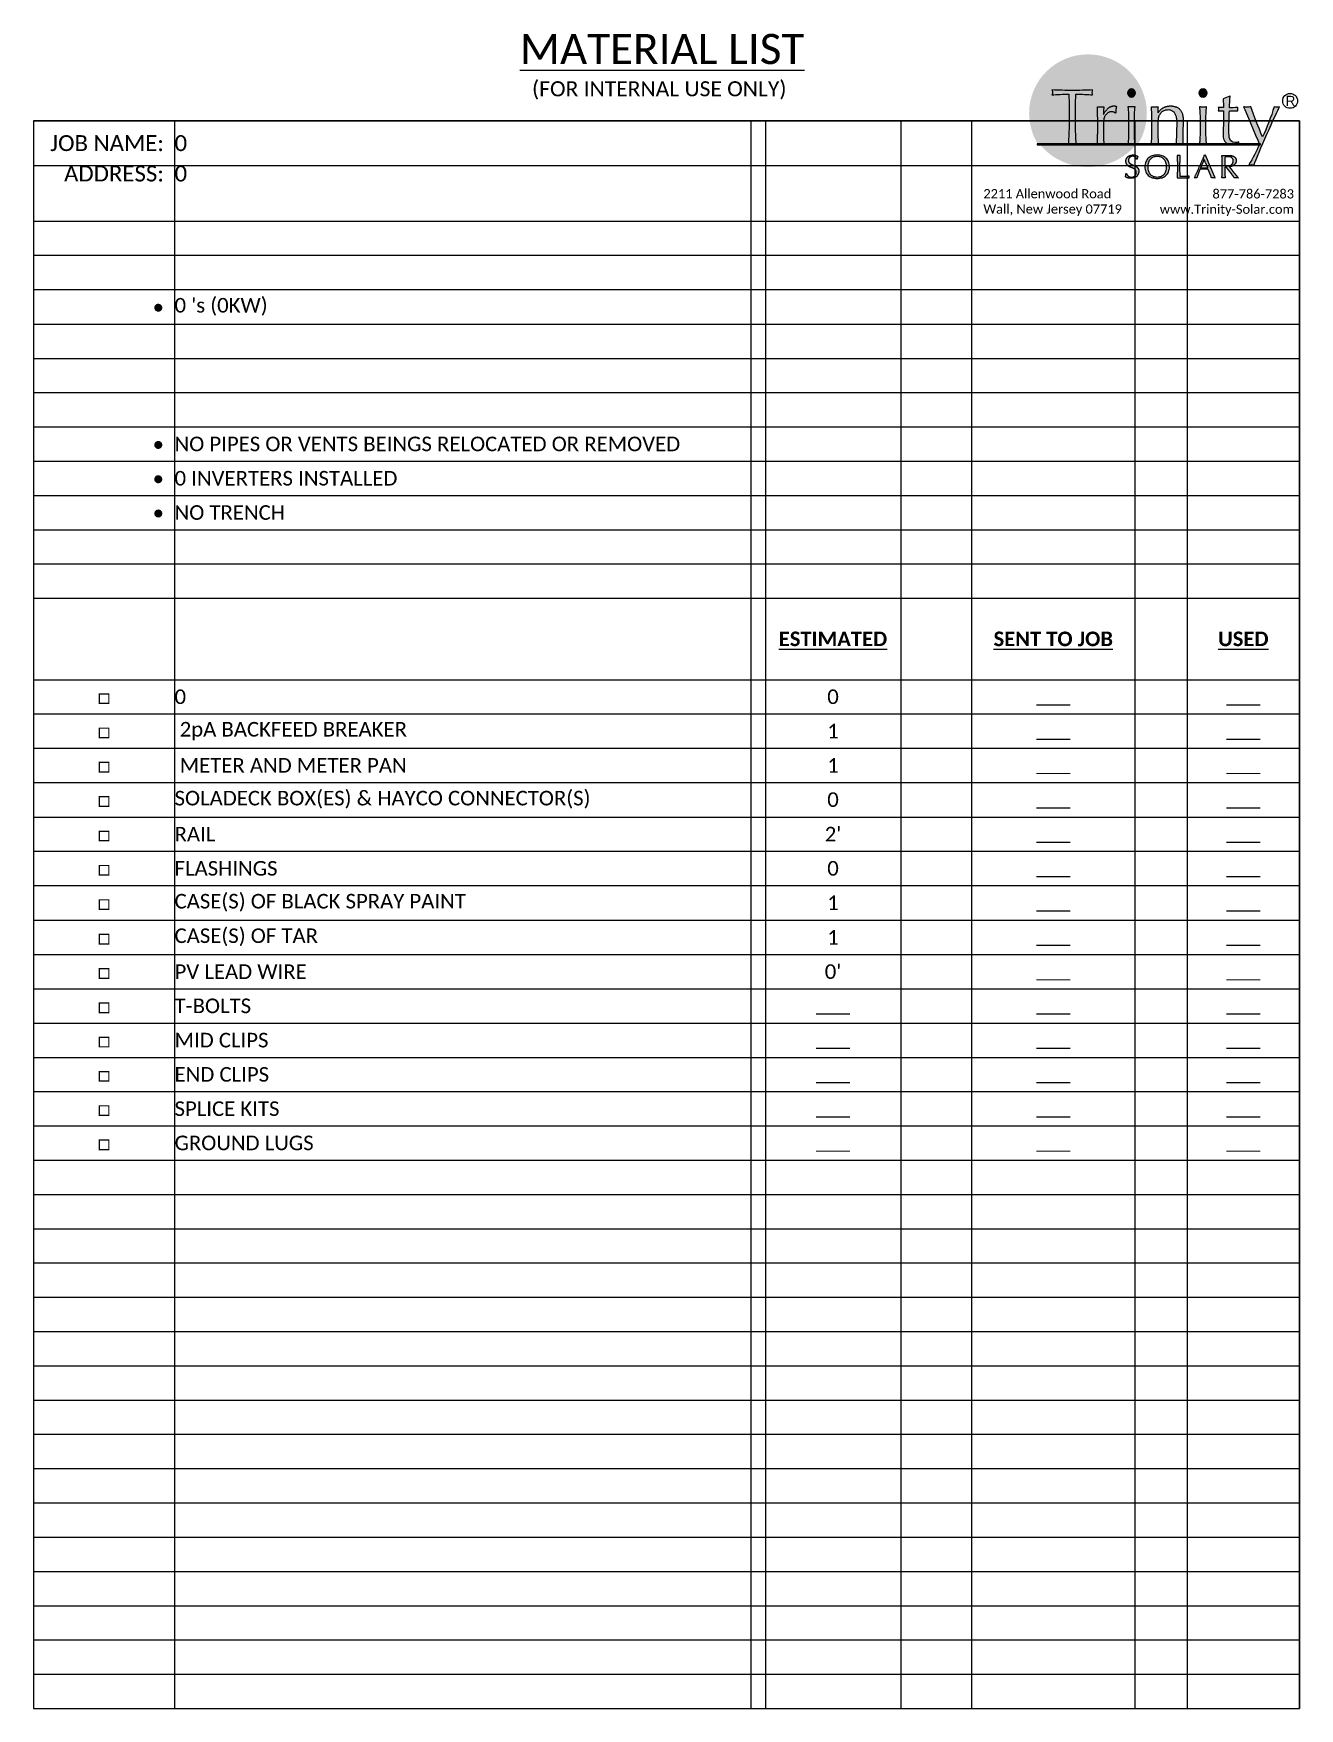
# Paper-space layout 'MATERIAL' of a CAD drawing. Header units: feet, sheet in inches. Extents: x 0.2 to 8.1, y 0.1 to 10.5.
# The model-space entities are those that its viewports show. They can reach past a viewport. Long polylines and large blocks are cut down to what shows.
import ezdxf

# ---------------------------------------------------------------- set-up
doc = ezdxf.new("R2010")
doc.units = ezdxf.units.FT
doc.header["$MEASUREMENT"] = 0
doc.layers.add('Z - TITLEBLOCK', color=7, linetype='Continuous')
doc.styles.get("Standard").update_dxf_attribs({"font": 'calibri.ttf'})
doc.styles.add('TITLE BBLOCK TEXT', font='ARIALUNI.TTF')

psp = doc.layouts.new('MATERIAL')

# ---------------------------------------------------------------- texts
at = {"attachment_point": 1}
for s, insert, char_height, width in [('\\pi1.5494;{\\LMATERIAL LIST}', (1.695, 10.547), 0.1875, 4.85844), ('\\pi0.42563;(FOR INTERNAL USE ONLY)', (2.895, 10.253), 0.09375, 2.42922)]:
    psp.add_mtext(s, dxfattribs=dict(at, insert=insert, char_height=char_height, width=width))
at = {"layer": 'Z - TITLEBLOCK', "style": 'TITLE BBLOCK TEXT'}
for s, insert, char_height, width, attachment_point, rotation in [('{\\fSakkal Majalla|b0|i0|c0|p2;R}', (8.031, 10.131), 0.06275, 2.27546, 5, 359.9771), ('{\\fCalibri|b0|i0|c0|p34;2211 Allenwood Road                                             \\PWall, New Jersey 07719  \\fSakkal Majalla|b0|i0|c0|p2;                         }', (6.124, 9.583), 0.05717, 2.07289, 1, 359.9886), ('{\\fSakkal Majalla|b0|i0|c0|p2;                                         \\fCalibri|b0|i0|c0|p34;877-786-7283\\P                         www.Trinity-Solar.com}', (8.053, 9.582), 0.057166, 1.42457, 3, 359.9886)]:
    psp.add_mtext(s, dxfattribs=dict(at, insert=insert, char_height=char_height, width=width, attachment_point=attachment_point, rotation=rotation))

msp = doc.modelspace()

# ---------------------------------------------------------------- blocks, each defined once
blk = doc.blocks.new('*T97')
at = {"layer": 'Defpoints', "color": 8, "linetype": 'ByBlock', "lineweight": 0, "transparency": 16777216}
for p, q in [((0, 0), (238.64, 0)), ((0, 0), (0, -299.32)), ((26.58, 0), (26.58, -299.32)), ((135.2, 0), (135.2, -299.32)), ((137.95, 0), (137.95, -299.32)), ((163.46, 0), (163.46, -299.32)), ((176.81, 0), (176.81, -299.32)), ((207.62, 0), (207.62, -299.32)), ((217.45, 0), (217.45, -299.32)), ((238.64, 0), (238.64, -299.32)), ((0, -8.44), (238.64, -8.44)), ((0, -18.89), (238.64, -18.89)), ((0, -25.35), (238.64, -25.35)), ((0, -31.82), (238.64, -31.82)), ((0, -38.32), (238.64, -38.32)), ((0, -44.78), (238.64, -44.78)), ((0, -51.24), (238.64, -51.24)), ((0, -57.7), (238.64, -57.7)), ((0, -64.16), (238.64, -64.16)), ((0, -70.63), (238.64, -70.63)), ((0, -77.09), (238.64, -77.09)), ((0, -83.55), (238.64, -83.55)), ((0, -90.01), (238.64, -90.01)), ((0, -105.36), (238.64, -105.36)), ((0, -111.82), (238.64, -111.82)), ((0, -118.28), (238.64, -118.28)), ((0, -124.74), (238.64, -124.74)), ((0, -131.25), (238.64, -131.25)), ((0, -137.71), (238.64, -137.71)), ((0, -144.17), (238.64, -144.17)), ((0, -150.67), (238.64, -150.67)), ((0, -157.18), (238.64, -157.18)), ((0, -163.64), (238.64, -163.64)), ((0, -170.1), (238.64, -170.1)), ((0, -176.56), (238.64, -176.56)), ((0, -183.02), (238.64, -183.02)), ((0, -189.48), (238.64, -189.48)), ((0, -195.95), (238.64, -195.95)), ((0, -202.41), (238.64, -202.41)), ((0, -208.87), (238.64, -208.87)), ((0, -215.33), (238.64, -215.33)), ((0, -221.79), (238.64, -221.79)), ((0, -228.25), (238.64, -228.25)), ((0, -234.71), (238.64, -234.71)), ((0, -241.17), (238.64, -241.17)), ((0, -247.63), (238.64, -247.63)), ((0, -254.1), (238.64, -254.1)), ((0, -260.56), (238.64, -260.56)), ((0, -267.02), (238.64, -267.02)), ((0, -273.48), (238.64, -273.48)), ((0, -279.94), (238.64, -279.94)), ((0, -286.4), (238.64, -286.4)), ((0, -292.86), (238.64, -292.86)), ((0, -299.32), (238.64, -299.32))]:
    blk.add_line(p, q, dxfattribs=at)
at = {"color": 0, "transparency": 16777216}
for s, insert, char_height, width, attachment_point in [('{\\fCalibri|b0|i0|c0;JOB NAME:', (24.58, -4.22), 3, 22.5823, 6), ('{\\fCalibri|b0|i0|c0;0', (26.58, -4.22), 3, 108.6174, 4), ('{\\fCalibri|b0|i0|c0;', (136.57, -4.22), 2.75, 2.75, 5), ('{\\fCalibri|b0|i0|c0;', (150.7, -4.22), 2.75, 25.5067, 5), ('{\\fCalibri|b0|i0|c0;', (170.14, -4.22), 2.75, 13.3575, 5), ('{\\fCalibri|b0|i0|c0;', (192.22, -4.22), 2.75, 30.8085, 5), ('{\\fCalibri|b0|i0|c0;', (212.53, -4.22), 2.75, 9.8234, 5), ('{\\fCalibri|b0|i0|c0;', (228.04, -4.22), 2.75, 21.1922, 5), ('{\\fCalibri|b0|i0|c0;ADDRESS:', (24.58, -8.44), 3, 22.5823, 3), ('{\\fCalibri|b0|i0|c0;0', (26.58, -8.44), 3, 108.6174, 1), ('{\\fCalibri|b0|i0|c0;', (136.57, -13.67), 2.75, 2.75, 5), ('{\\fCalibri|b0|i0|c0;', (150.7, -13.67), 2.75, 25.5067, 5), ('{\\fCalibri|b0|i0|c0;', (170.14, -13.67), 2.75, 13.3575, 5), ('{\\fCalibri|b0|i0|c0;', (192.22, -13.67), 2.75, 30.8085, 5), ('{\\fCalibri|b0|i0|c0;', (212.53, -13.67), 2.75, 9.8234, 5), ('{\\fCalibri|b0|i0|c0;', (228.04, -13.67), 2.75, 21.1922, 5), ('{\\fCalibri|b0|i0|c0;', (24.58, -22.12), 2.75, 22.5823, 6), ('{\\fCalibri|b0|i0|c0;', (26.58, -22.12), 2.75, 108.6174, 4), ('{\\fCalibri|b0|i0|c0;', (136.57, -22.12), 2.75, 2.75, 5), ('{\\fCalibri|b0|i0|c0;', (150.7, -22.12), 2.75, 25.5067, 5), ('{\\fCalibri|b0|i0|c0;', (170.14, -22.12), 2.75, 13.3575, 5), ('{\\fCalibri|b0|i0|c0;', (192.22, -22.12), 2.75, 30.8085, 5), ('{\\fCalibri|b0|i0|c0;', (212.53, -22.12), 2.75, 9.8234, 5), ('{\\fCalibri|b0|i0|c0;', (228.04, -22.12), 2.75, 21.1922, 5), ('{\\fCalibri|b0|i0|c0;', (24.58, -28.58), 2.75, 22.5823, 6), ('{\\fCalibri|b0|i0|c0;', (26.58, -28.58), 2.75, 108.6174, 4), ('{\\fCalibri|b0|i0|c0;', (136.57, -28.58), 2.75, 2.75, 5), ('{\\fCalibri|b0|i0|c0;', (150.7, -28.58), 2.75, 25.5067, 5), ('{\\fCalibri|b0|i0|c0;', (170.14, -28.58), 2.75, 13.3575, 5), ('{\\fCalibri|b0|i0|c0;', (192.22, -28.58), 2.75, 30.8085, 5), ('{\\fCalibri|b0|i0|c0;', (212.53, -28.58), 2.75, 9.8234, 5), ('{\\fCalibri|b0|i0|c0;', (228.04, -28.58), 2.75, 21.1922, 5), ('{\\fCalibri|b0|i0|c0;•', (24.58, -35.07), 2.75, 22.5823, 6), ("{\\fCalibri|b0|i0|c0;0 's (0KW)", (26.58, -35.07), 2.75, 108.6174, 4), ('{\\fCalibri|b0|i0|c0;', (136.57, -35.07), 2.75, 2.75, 5), ('{\\fCalibri|b0|i0|c0;', (150.7, -35.07), 2.75, 25.5067, 5), ('{\\fCalibri|b0|i0|c0;', (170.14, -35.07), 2.75, 13.3575, 5), ('{\\fCalibri|b0|i0|c0;', (192.22, -35.07), 2.75, 30.8085, 5), ('{\\fCalibri|b0|i0|c0;', (212.53, -35.07), 2.75, 9.8234, 5), ('{\\fCalibri|b0|i0|c0;', (228.04, -35.07), 2.75, 21.1922, 5), ('{\\fCalibri|b0|i0|c0;', (24.58, -41.55), 2.75, 22.5823, 6), ('{\\fCalibri|b0|i0|c0;', (26.58, -41.55), 2.75, 108.6174, 4), ('{\\fCalibri|b0|i0|c0;', (136.57, -41.55), 2.75, 2.75, 5), ('{\\fCalibri|b0|i0|c0;', (150.7, -41.55), 2.75, 25.5067, 5), ('{\\fCalibri|b0|i0|c0;', (170.14, -41.55), 2.75, 13.3575, 5), ('{\\fCalibri|b0|i0|c0;', (192.22, -41.55), 2.75, 30.8085, 5), ('{\\fCalibri|b0|i0|c0;', (212.53, -41.55), 2.75, 9.8234, 5), ('{\\fCalibri|b0|i0|c0;', (228.04, -41.55), 2.75, 21.1922, 5), ('{\\fCalibri|b0|i0|c0;', (24.58, -48.01), 2.75, 22.5823, 6), ('{\\fCalibri|b0|i0|c0;', (26.58, -48.01), 2.75, 108.6174, 4), ('{\\fCalibri|b0|i0|c0;', (136.57, -48.01), 2.75, 2.75, 5), ('{\\fCalibri|b0|i0|c0;', (150.7, -48.01), 2.75, 25.5067, 5), ('{\\fCalibri|b0|i0|c0;', (170.14, -48.01), 2.75, 13.3575, 5), ('{\\fCalibri|b0|i0|c0;', (192.22, -48.01), 2.75, 30.8085, 5), ('{\\fCalibri|b0|i0|c0;', (212.53, -48.01), 2.75, 9.8234, 5), ('{\\fCalibri|b0|i0|c0;', (228.04, -48.01), 2.75, 21.1922, 5), ('{\\fCalibri|b0|i0|c0;', (24.58, -54.47), 2.75, 22.5823, 6), ('{\\fCalibri|b0|i0|c0;', (26.58, -54.47), 2.75, 108.6174, 4), ('{\\fCalibri|b0|i0|c0;', (136.57, -54.47), 2.75, 2.75, 5), ('{\\fCalibri|b0|i0|c0;', (150.7, -54.47), 2.75, 25.5067, 5), ('{\\fCalibri|b0|i0|c0;', (170.14, -54.47), 2.75, 13.3575, 5), ('{\\fCalibri|b0|i0|c0;', (192.22, -54.47), 2.75, 30.8085, 5), ('{\\fCalibri|b0|i0|c0;', (212.53, -54.47), 2.75, 9.8234, 5), ('{\\fCalibri|b0|i0|c0;', (228.04, -54.47), 2.75, 21.1922, 5), ('{\\fCalibri|b0|i0|c0;NO PIPES OR VENTS BEINGS RELOCATED OR REMOVED', (26.58, -60.93), 2.75, 108.6174, 4), ('{\\fCalibri|b0|i0|c0;•', (24.58, -60.93), 2.75, 22.5823, 6), ('{\\fCalibri|b0|i0|c0;', (136.57, -60.93), 2.75, 2.75, 5), ('{\\fCalibri|b0|i0|c0;', (150.7, -60.93), 2.75, 25.5067, 5), ('{\\fCalibri|b0|i0|c0;', (170.14, -60.93), 2.75, 13.3575, 5), ('{\\fCalibri|b0|i0|c0;', (192.22, -60.93), 2.75, 30.8085, 5), ('{\\fCalibri|b0|i0|c0;', (212.53, -60.93), 2.75, 9.8234, 5), ('{\\fCalibri|b0|i0|c0;', (228.04, -60.93), 2.75, 21.1922, 5), ('{\\fCalibri|b0|i0|c0;0 INVERTERS INSTALLED ', (26.58, -67.4), 2.75, 108.6174, 4), ('{\\fCalibri|b0|i0|c0;•', (24.58, -67.4), 2.75, 22.5823, 6), ('{\\fCalibri|b0|i0|c0;', (136.57, -67.4), 2.75, 2.75, 5), ('{\\fCalibri|b0|i0|c0;', (150.7, -67.4), 2.75, 25.5067, 5), ('{\\fCalibri|b0|i0|c0;', (170.14, -67.4), 2.75, 13.3575, 5), ('{\\fCalibri|b0|i0|c0;', (192.22, -67.4), 2.75, 30.8085, 5), ('{\\fCalibri|b0|i0|c0;', (212.53, -67.4), 2.75, 9.8234, 5), ('{\\fCalibri|b0|i0|c0;', (228.04, -67.4), 2.75, 21.1922, 5), ('{\\fCalibri|b0|i0|c0;NO TRENCH', (26.58, -73.86), 2.75, 108.6174, 4), ('{\\fCalibri|b0|i0|c0;•', (24.58, -73.86), 2.75, 22.5823, 6), ('{\\fCalibri|b0|i0|c0;', (136.57, -73.86), 2.75, 2.75, 5), ('{\\fCalibri|b0|i0|c0;', (150.7, -73.86), 2.75, 25.5067, 5), ('{\\fCalibri|b0|i0|c0;', (170.14, -73.86), 2.75, 13.3575, 5), ('{\\fCalibri|b0|i0|c0;', (192.22, -73.86), 2.75, 30.8085, 5), ('{\\fCalibri|b0|i0|c0;', (212.53, -73.86), 2.75, 9.8234, 5), ('{\\fCalibri|b0|i0|c0;', (228.04, -73.86), 2.75, 21.1922, 5), ('{\\fCalibri|b0|i0|c0;', (24.58, -80.32), 2.75, 22.5823, 6), ('{\\fCalibri|b0|i0|c0;', (26.58, -80.32), 2.75, 108.6174, 4), ('{\\fCalibri|b0|i0|c0;', (136.57, -80.32), 2.75, 2.75, 5), ('{\\fCalibri|b0|i0|c0;', (150.7, -80.32), 2.75, 25.5067, 5), ('{\\fCalibri|b0|i0|c0;', (170.14, -80.32), 2.75, 13.3575, 5), ('{\\fCalibri|b0|i0|c0;', (192.22, -80.32), 2.75, 30.8085, 5), ('{\\fCalibri|b0|i0|c0;', (212.53, -80.32), 2.75, 9.8234, 5), ('{\\fCalibri|b0|i0|c0;', (228.04, -80.32), 2.75, 21.1922, 5), ('{\\fCalibri|b0|i0|c0;', (24.58, -86.78), 2.75, 22.5823, 6), ('{\\fCalibri|b0|i0|c0;', (26.58, -86.78), 2.75, 108.6174, 4), ('{\\fCalibri|b0|i0|c0;', (136.57, -86.78), 2.75, 2.75, 5), ('{\\fCalibri|b0|i0|c0;', (150.7, -86.78), 2.75, 25.5067, 5), ('{\\fCalibri|b0|i0|c0;', (170.14, -86.78), 2.75, 13.3575, 5), ('{\\fCalibri|b0|i0|c0;', (192.22, -86.78), 2.75, 30.8085, 5), ('{\\fCalibri|b0|i0|c0;', (212.53, -86.78), 2.75, 9.8234, 5), ('{\\fCalibri|b0|i0|c0;', (228.04, -86.78), 2.75, 21.1922, 5), ('{\\fCalibri|b0|i0|c0;', (13.29, -97.68), 2.75, 22.5823, 5), ('{\\fCalibri|b0|i0|c0;', (26.58, -97.68), 2.75, 108.6174, 4), ('{\\fCalibri|b0|i0|c0;', (136.57, -97.68), 2.75, 2.75, 5), ('{\\fCalibri|b1|i0|c0;\\LESTIMATED', (150.7, -97.68), 2.75, 25.5067, 5), ('{\\fCalibri|b0|i0|c0;', (170.14, -97.68), 2.75, 13.3575, 5), ('{\\fCalibri|b1|i0|c0;\\LSENT TO JOB', (192.22, -97.68), 2.75, 30.8085, 5), ('{\\fCalibri|b0|i0|c0;', (212.53, -97.68), 2.75, 9.8234, 5), ('{\\fCalibri|b1|i0|c0;\\LUSED', (228.04, -97.68), 2.75, 21.1922, 5), ('{\\fCalibri|b0|i0|c0;0', (26.58, -108.59), 2.75, 108.6174, 4), ('{\\fCalibri|b0|i0|c0;0', (150.7, -108.59), 2.75, 25.5067, 5), ('{\\fCalibri|b0|i0|c0;□', (13.29, -108.59), 2.75, 22.5823, 5), ('{\\fCalibri|b0|i0|c0;', (136.57, -108.59), 2.75, 2.75, 5), ('{\\fCalibri|b0|i0|c0;', (170.14, -108.59), 2.75, 13.3575, 5), ('{\\fCalibri|b0|i0|c0;___', (192.22, -108.59), 2.75, 30.8085, 5), ('{\\fCalibri|b0|i0|c0;', (212.53, -108.59), 2.75, 9.8234, 5), ('{\\fCalibri|b0|i0|c0;___', (228.04, -108.59), 2.75, 21.1922, 5), ('{\\fCalibri|b0|i0|c0; 2pA BACKFEED BREAKER', (26.58, -115.05), 2.75, 108.6174, 4), ('{\\fCalibri|b0|i0|c0;1', (150.7, -115.05), 2.75, 25.5067, 5), ('{\\fCalibri|b0|i0|c0;□', (13.29, -115.05), 2.75, 22.5823, 5), ('{\\fCalibri|b0|i0|c0;', (136.57, -115.05), 2.75, 2.75, 5), ('{\\fCalibri|b0|i0|c0;', (170.14, -115.05), 2.75, 13.3575, 5), ('{\\fCalibri|b0|i0|c0;___', (192.22, -115.05), 2.75, 30.8085, 5), ('{\\fCalibri|b0|i0|c0;', (212.53, -115.05), 2.75, 9.8234, 5), ('{\\fCalibri|b0|i0|c0;___', (228.04, -115.05), 2.75, 21.1922, 5), ('{\\fCalibri|b0|i0|c0;□', (13.29, -121.51), 2.75, 22.5823, 5), ('{\\fCalibri|b0|i0|c0; METER AND METER PAN', (26.58, -121.51), 2.75, 108.6174, 4), ('{\\fCalibri|b0|i0|c0;', (136.57, -121.51), 2.75, 2.75, 5), ('{\\fCalibri|b0|i0|c0;1', (150.7, -121.51), 2.75, 25.5067, 5), ('{\\fCalibri|b0|i0|c0;', (170.14, -121.51), 2.75, 13.3575, 5), ('{\\fCalibri|b0|i0|c0;___', (192.22, -121.51), 2.75, 30.8085, 5), ('{\\fCalibri|b0|i0|c0;', (212.53, -121.51), 2.75, 9.8234, 5), ('{\\fCalibri|b0|i0|c0;___', (228.04, -121.51), 2.75, 21.1922, 5), ('{\\fCalibri|b0|i0|c0;SOLADECK BOX(ES) & HAYCO CONNECTOR(S)', (26.58, -127.99), 2.75, 108.6174, 4), ('{\\fCalibri|b0|i0|c0;□', (13.29, -127.99), 2.75, 22.5823, 5), ('{\\fCalibri|b0|i0|c0;', (136.57, -127.99), 2.75, 2.75, 5), ('{\\fCalibri|b0|i0|c0;0', (150.7, -127.99), 2.75, 25.5067, 5), ('{\\fCalibri|b0|i0|c0;', (170.14, -127.99), 2.75, 13.3575, 5), ('{\\fCalibri|b0|i0|c0;___', (192.22, -127.99), 2.75, 30.8085, 5), ('{\\fCalibri|b0|i0|c0;', (212.53, -127.99), 2.75, 9.8234, 5), ('{\\fCalibri|b0|i0|c0;___', (228.04, -127.99), 2.75, 21.1922, 5), ('{\\fCalibri|b0|i0|c0;□', (13.29, -134.48), 2.75, 22.5823, 5), ('{\\fCalibri|b0|i0|c0;RAIL', (26.58, -134.48), 2.75, 108.6174, 4), ('{\\fCalibri|b0|i0|c0;', (136.57, -134.48), 2.75, 2.75, 5), ("{\\fCalibri|b0|i0|c0;2'", (150.7, -134.48), 2.75, 25.5067, 5), ('{\\fCalibri|b0|i0|c0;', (170.14, -134.48), 2.75, 13.3575, 5), ('{\\fCalibri|b0|i0|c0;', (212.53, -134.48), 2.75, 9.8234, 5), ('{\\fCalibri|b0|i0|c0;___', (192.22, -134.48), 2.75, 30.8085, 5), ('{\\fCalibri|b0|i0|c0;___', (228.04, -134.48), 2.75, 21.1922, 5), ('{\\fCalibri|b0|i0|c0;□', (13.29, -140.94), 2.75, 22.5823, 5), ('{\\fCalibri|b0|i0|c0;FLASHINGS', (26.58, -140.94), 2.75, 108.6174, 4), ('{\\fCalibri|b0|i0|c0;', (136.57, -140.94), 2.75, 2.75, 5), ('{\\fCalibri|b0|i0|c0;0', (150.7, -140.94), 2.75, 25.5067, 5), ('{\\fCalibri|b0|i0|c0;', (170.14, -140.94), 2.75, 13.3575, 5), ('{\\fCalibri|b0|i0|c0;', (212.53, -140.94), 2.75, 9.8234, 5), ('{\\fCalibri|b0|i0|c0;___', (192.22, -140.94), 2.75, 30.8085, 5), ('{\\fCalibri|b0|i0|c0;___', (228.04, -140.94), 2.75, 21.1922, 5), ('{\\fCalibri|b0|i0|c0;□', (13.29, -147.42), 2.75, 22.5823, 5), ('{\\fCalibri|b0|i0|c0;CASE(S) OF BLACK SPRAY PAINT', (26.58, -147.42), 2.75, 108.6174, 4), ('{\\fCalibri|b0|i0|c0;', (136.57, -147.42), 2.75, 2.75, 5), ('{\\fCalibri|b0|i0|c0;1', (150.7, -147.42), 2.75, 25.5067, 5), ('{\\fCalibri|b0|i0|c0;', (170.14, -147.42), 2.75, 13.3575, 5), ('{\\fCalibri|b0|i0|c0;', (212.53, -147.42), 2.75, 9.8234, 5), ('{\\fCalibri|b0|i0|c0;___', (192.22, -147.42), 2.75, 30.8085, 5), ('{\\fCalibri|b0|i0|c0;___', (228.04, -147.42), 2.75, 21.1922, 5), ('{\\fCalibri|b0|i0|c0;□', (13.29, -153.93), 2.75, 22.5823, 5), ('{\\fCalibri|b0|i0|c0;CASE(S) OF TAR', (26.58, -153.93), 2.75, 108.6174, 4), ('{\\fCalibri|b0|i0|c0;', (136.57, -153.93), 2.75, 2.75, 5), ('{\\fCalibri|b0|i0|c0;1', (150.7, -153.93), 2.75, 25.5067, 5), ('{\\fCalibri|b0|i0|c0;', (170.14, -153.93), 2.75, 13.3575, 5), ('{\\fCalibri|b0|i0|c0;', (212.53, -153.93), 2.75, 9.8234, 5), ('{\\fCalibri|b0|i0|c0;___', (192.22, -153.93), 2.75, 30.8085, 5), ('{\\fCalibri|b0|i0|c0;___', (228.04, -153.93), 2.75, 21.1922, 5), ('{\\fCalibri|b0|i0|c0;□', (13.29, -160.41), 2.75, 22.5823, 5), ('{\\fCalibri|b0|i0|c0;PV LEAD WIRE', (26.58, -160.41), 2.75, 108.6174, 4), ('{\\fCalibri|b0|i0|c0;', (136.57, -160.41), 2.75, 2.75, 5), ("{\\fCalibri|b0|i0|c0;0'", (150.7, -160.41), 2.75, 25.5067, 5), ('{\\fCalibri|b0|i0|c0;', (170.14, -160.41), 2.75, 13.3575, 5), ('{\\fCalibri|b0|i0|c0;', (212.53, -160.41), 2.75, 9.8234, 5), ('{\\fCalibri|b0|i0|c0;___', (192.22, -160.41), 2.75, 30.8085, 5), ('{\\fCalibri|b0|i0|c0;___', (228.04, -160.41), 2.75, 21.1922, 5), ('{\\fCalibri|b0|i0|c0;□', (13.29, -166.87), 2.75, 22.5823, 5), ('{\\fCalibri|b0|i0|c0;T-BOLTS', (26.58, -166.87), 2.75, 108.6174, 4), ('{\\fCalibri|b0|i0|c0;', (136.57, -166.87), 2.75, 2.75, 5), ('{\\fCalibri|b0|i0|c0;', (170.14, -166.87), 2.75, 13.3575, 5), ('{\\fCalibri|b0|i0|c0;', (212.53, -166.87), 2.75, 9.8234, 5), ('{\\fCalibri|b0|i0|c0;___', (150.7, -166.87), 2.75, 25.5067, 5), ('{\\fCalibri|b0|i0|c0;___', (192.22, -166.87), 2.75, 30.8085, 5), ('{\\fCalibri|b0|i0|c0;___', (228.04, -166.87), 2.75, 21.1922, 5), ('{\\fCalibri|b0|i0|c0;□', (13.29, -173.33), 2.75, 22.5823, 5), ('{\\fCalibri|b0|i0|c0;MID CLIPS', (26.58, -173.33), 2.75, 108.6174, 4), ('{\\fCalibri|b0|i0|c0;', (136.57, -173.33), 2.75, 2.75, 5), ('{\\fCalibri|b0|i0|c0;', (170.14, -173.33), 2.75, 13.3575, 5), ('{\\fCalibri|b0|i0|c0;', (212.53, -173.33), 2.75, 9.8234, 5), ('{\\fCalibri|b0|i0|c0;___', (150.7, -173.33), 2.75, 25.5067, 5), ('{\\fCalibri|b0|i0|c0;___', (192.22, -173.33), 2.75, 30.8085, 5), ('{\\fCalibri|b0|i0|c0;___', (228.04, -173.33), 2.75, 21.1922, 5), ('{\\fCalibri|b0|i0|c0;□', (13.29, -179.79), 2.75, 22.5823, 5), ('{\\fCalibri|b0|i0|c0;END CLIPS', (26.58, -179.79), 2.75, 108.6174, 4), ('{\\fCalibri|b0|i0|c0;', (136.57, -179.79), 2.75, 2.75, 5), ('{\\fCalibri|b0|i0|c0;', (170.14, -179.79), 2.75, 13.3575, 5), ('{\\fCalibri|b0|i0|c0;', (212.53, -179.79), 2.75, 9.8234, 5), ('{\\fCalibri|b0|i0|c0;___', (150.7, -179.79), 2.75, 25.5067, 5), ('{\\fCalibri|b0|i0|c0;___', (192.22, -179.79), 2.75, 30.8085, 5), ('{\\fCalibri|b0|i0|c0;___', (228.04, -179.79), 2.75, 21.1922, 5), ('{\\fCalibri|b0|i0|c0;□', (13.29, -186.25), 2.75, 22.5823, 5), ('{\\fCalibri|b0|i0|c0;SPLICE KITS', (26.58, -186.25), 2.75, 108.6174, 4), ('{\\fCalibri|b0|i0|c0;', (136.57, -186.25), 2.75, 2.75, 5), ('{\\fCalibri|b0|i0|c0;', (170.14, -186.25), 2.75, 13.3575, 5), ('{\\fCalibri|b0|i0|c0;', (212.53, -186.25), 2.75, 9.8234, 5), ('{\\fCalibri|b0|i0|c0;___', (150.7, -186.25), 2.75, 25.5067, 5), ('{\\fCalibri|b0|i0|c0;___', (192.22, -186.25), 2.75, 30.8085, 5), ('{\\fCalibri|b0|i0|c0;___', (228.04, -186.25), 2.75, 21.1922, 5), ('{\\fCalibri|b0|i0|c0;□', (13.29, -192.71), 2.75, 22.5823, 5), ('{\\fCalibri|b0|i0|c0;GROUND LUGS', (26.58, -192.71), 2.75, 108.6174, 4), ('{\\fCalibri|b0|i0|c0;', (136.57, -192.71), 2.75, 2.75, 5), ('{\\fCalibri|b0|i0|c0;___', (150.7, -192.71), 2.75, 25.5067, 5), ('{\\fCalibri|b0|i0|c0;', (170.14, -192.71), 2.75, 13.3575, 5), ('{\\fCalibri|b0|i0|c0;___', (192.22, -192.71), 2.75, 30.8085, 5), ('{\\fCalibri|b0|i0|c0;', (212.53, -192.71), 2.75, 9.8234, 5), ('{\\fCalibri|b0|i0|c0;___', (228.04, -192.71), 2.75, 21.1922, 5), ('{\\fCalibri|b0|i0|c0;', (13.29, -199.18), 2.75, 22.5823, 5), ('{\\fCalibri|b0|i0|c0;', (26.58, -199.18), 2.75, 108.6174, 4), ('{\\fCalibri|b0|i0|c0;', (136.57, -199.18), 2.75, 2.75, 5), ('{\\fCalibri|b0|i0|c0;', (150.7, -199.18), 2.75, 25.5067, 5), ('{\\fCalibri|b0|i0|c0;', (170.14, -199.18), 2.75, 13.3575, 5), ('{\\fCalibri|b0|i0|c0;', (192.22, -199.18), 2.75, 30.8085, 5), ('{\\fCalibri|b0|i0|c0;', (212.53, -199.18), 2.75, 9.8234, 5), ('{\\fCalibri|b0|i0|c0;', (228.04, -199.18), 2.75, 21.1922, 5), ('{\\fCalibri|b0|i0|c0;', (13.29, -205.64), 2.75, 22.5823, 5), ('{\\fCalibri|b0|i0|c0;', (26.58, -205.64), 2.75, 108.6174, 4), ('{\\fCalibri|b0|i0|c0;', (136.57, -205.64), 2.75, 2.75, 5), ('{\\fCalibri|b0|i0|c0;', (150.7, -205.64), 2.75, 25.5067, 5), ('{\\fCalibri|b0|i0|c0;', (170.14, -205.64), 2.75, 13.3575, 5), ('{\\fCalibri|b0|i0|c0;', (192.22, -205.64), 2.75, 30.8085, 5), ('{\\fCalibri|b0|i0|c0;', (212.53, -205.64), 2.75, 9.8234, 5), ('{\\fCalibri|b0|i0|c0;', (228.04, -205.64), 2.75, 21.1922, 5), ('{\\fCalibri|b0|i0|c0;', (13.29, -212.1), 2.75, 22.5823, 5), ('{\\fCalibri|b0|i0|c0;', (26.58, -212.1), 2.75, 108.6174, 4), ('{\\fCalibri|b0|i0|c0;', (136.57, -212.1), 2.75, 2.75, 5), ('{\\fCalibri|b0|i0|c0;', (150.7, -212.1), 2.75, 25.5067, 5), ('{\\fCalibri|b0|i0|c0;', (170.14, -212.1), 2.75, 13.3575, 5), ('{\\fCalibri|b0|i0|c0;', (192.22, -212.1), 2.75, 30.8085, 5), ('{\\fCalibri|b0|i0|c0;', (212.53, -212.1), 2.75, 9.8234, 5), ('{\\fCalibri|b0|i0|c0;', (228.04, -212.1), 2.75, 21.1922, 5), ('{\\fCalibri|b0|i0|c0;', (13.29, -218.56), 2.75, 22.5823, 5), ('{\\fCalibri|b0|i0|c0;', (26.58, -218.56), 2.75, 108.6174, 4), ('{\\fCalibri|b0|i0|c0;', (136.57, -218.56), 2.75, 2.75, 5), ('{\\fCalibri|b0|i0|c0;', (150.7, -218.56), 2.75, 25.5067, 5), ('{\\fCalibri|b0|i0|c0;', (170.14, -218.56), 2.75, 13.3575, 5), ('{\\fCalibri|b0|i0|c0;', (192.22, -218.56), 2.75, 30.8085, 5), ('{\\fCalibri|b0|i0|c0;', (212.53, -218.56), 2.75, 9.8234, 5), ('{\\fCalibri|b0|i0|c0;', (228.04, -218.56), 2.75, 21.1922, 5), ('{\\fCalibri|b0|i0|c0;', (13.29, -225.02), 2.75, 22.5823, 5), ('{\\fCalibri|b0|i0|c0;', (26.58, -225.02), 2.75, 108.6174, 4), ('{\\fCalibri|b0|i0|c0;', (136.57, -225.02), 2.75, 2.75, 5), ('{\\fCalibri|b0|i0|c0;', (150.7, -225.02), 2.75, 25.5067, 5), ('{\\fCalibri|b0|i0|c0;', (170.14, -225.02), 2.75, 13.3575, 5), ('{\\fCalibri|b0|i0|c0;', (192.22, -225.02), 2.75, 30.8085, 5), ('{\\fCalibri|b0|i0|c0;', (212.53, -225.02), 2.75, 9.8234, 5), ('{\\fCalibri|b0|i0|c0;', (228.04, -225.02), 2.75, 21.1922, 5), ('{\\fCalibri|b0|i0|c0;', (13.29, -231.48), 2.75, 22.5823, 5), ('{\\fCalibri|b0|i0|c0;', (26.58, -231.48), 2.75, 108.6174, 4), ('{\\fCalibri|b0|i0|c0;', (136.57, -231.48), 2.75, 2.75, 5), ('{\\fCalibri|b0|i0|c0;', (150.7, -231.48), 2.75, 25.5067, 5), ('{\\fCalibri|b0|i0|c0;', (170.14, -231.48), 2.75, 13.3575, 5), ('{\\fCalibri|b0|i0|c0;', (192.22, -231.48), 2.75, 30.8085, 5), ('{\\fCalibri|b0|i0|c0;', (212.53, -231.48), 2.75, 9.8234, 5), ('{\\fCalibri|b0|i0|c0;', (228.04, -231.48), 2.75, 21.1922, 5), ('{\\fCalibri|b0|i0|c0;', (13.29, -237.94), 2.75, 22.5823, 5), ('{\\fCalibri|b0|i0|c0;', (26.58, -237.94), 2.75, 108.6174, 4), ('{\\fCalibri|b0|i0|c0;', (136.57, -237.94), 2.75, 2.75, 5), ('{\\fCalibri|b0|i0|c0;', (150.7, -237.94), 2.75, 25.5067, 5), ('{\\fCalibri|b0|i0|c0;', (170.14, -237.94), 2.75, 13.3575, 5), ('{\\fCalibri|b0|i0|c0;', (192.22, -237.94), 2.75, 30.8085, 5), ('{\\fCalibri|b0|i0|c0;', (212.53, -237.94), 2.75, 9.8234, 5), ('{\\fCalibri|b0|i0|c0;', (228.04, -237.94), 2.75, 21.1922, 5), ('{\\fCalibri|b0|i0|c0;', (13.29, -244.4), 2.75, 22.5823, 5), ('{\\fCalibri|b0|i0|c0;', (26.58, -244.4), 2.75, 108.6174, 4), ('{\\fCalibri|b0|i0|c0;', (136.57, -244.4), 2.75, 2.75, 5), ('{\\fCalibri|b0|i0|c0;', (150.7, -244.4), 2.75, 25.5067, 5), ('{\\fCalibri|b0|i0|c0;', (170.14, -244.4), 2.75, 13.3575, 5), ('{\\fCalibri|b0|i0|c0;', (192.22, -244.4), 2.75, 30.8085, 5), ('{\\fCalibri|b0|i0|c0;', (212.53, -244.4), 2.75, 9.8234, 5), ('{\\fCalibri|b0|i0|c0;', (228.04, -244.4), 2.75, 21.1922, 5), ('{\\fCalibri|b0|i0|c0;', (13.29, -250.86), 2.75, 22.5823, 5), ('{\\fCalibri|b0|i0|c0;', (26.58, -250.86), 2.75, 108.6174, 4), ('{\\fCalibri|b0|i0|c0;', (136.57, -250.86), 2.75, 2.75, 5), ('{\\fCalibri|b0|i0|c0;', (150.7, -250.86), 2.75, 25.5067, 5), ('{\\fCalibri|b0|i0|c0;', (170.14, -250.86), 2.75, 13.3575, 5), ('{\\fCalibri|b0|i0|c0;', (192.22, -250.86), 2.75, 30.8085, 5), ('{\\fCalibri|b0|i0|c0;', (212.53, -250.86), 2.75, 9.8234, 5), ('{\\fCalibri|b0|i0|c0;', (228.04, -250.86), 2.75, 21.1922, 5), ('{\\fCalibri|b0|i0|c0;', (13.29, -257.33), 2.75, 22.5823, 5), ('{\\fCalibri|b0|i0|c0;', (26.58, -257.33), 2.75, 108.6174, 4), ('{\\fCalibri|b0|i0|c0;', (136.57, -257.33), 2.75, 2.75, 5), ('{\\fCalibri|b0|i0|c0;', (150.7, -257.33), 2.75, 25.5067, 5), ('{\\fCalibri|b0|i0|c0;', (170.14, -257.33), 2.75, 13.3575, 5), ('{\\fCalibri|b0|i0|c0;', (192.22, -257.33), 2.75, 30.8085, 5), ('{\\fCalibri|b0|i0|c0;', (212.53, -257.33), 2.75, 9.8234, 5), ('{\\fCalibri|b0|i0|c0;', (228.04, -257.33), 2.75, 21.1922, 5), ('{\\fCalibri|b0|i0|c0;', (13.29, -263.79), 2.75, 22.5823, 5), ('{\\fCalibri|b0|i0|c0;', (26.58, -263.79), 2.75, 108.6174, 4), ('{\\fCalibri|b0|i0|c0;', (136.57, -263.79), 2.75, 2.75, 5), ('{\\fCalibri|b0|i0|c0;', (150.7, -263.79), 2.75, 25.5067, 5), ('{\\fCalibri|b0|i0|c0;', (170.14, -263.79), 2.75, 13.3575, 5), ('{\\fCalibri|b0|i0|c0;', (192.22, -263.79), 2.75, 30.8085, 5), ('{\\fCalibri|b0|i0|c0;', (212.53, -263.79), 2.75, 9.8234, 5), ('{\\fCalibri|b0|i0|c0;', (228.04, -263.79), 2.75, 21.1922, 5), ('{\\fCalibri|b0|i0|c0;', (13.29, -270.25), 2.75, 22.5823, 5), ('{\\fCalibri|b0|i0|c0;', (26.58, -270.25), 2.75, 108.6174, 4), ('{\\fCalibri|b0|i0|c0;', (136.57, -270.25), 2.75, 2.75, 5), ('{\\fCalibri|b0|i0|c0;', (150.7, -270.25), 2.75, 25.5067, 5), ('{\\fCalibri|b0|i0|c0;', (170.14, -270.25), 2.75, 13.3575, 5), ('{\\fCalibri|b0|i0|c0;', (192.22, -270.25), 2.75, 30.8085, 5), ('{\\fCalibri|b0|i0|c0;', (212.53, -270.25), 2.75, 9.8234, 5), ('{\\fCalibri|b0|i0|c0;', (228.04, -270.25), 2.75, 21.1922, 5), ('{\\fCalibri|b0|i0|c0;', (13.29, -276.71), 2.75, 22.5823, 5), ('{\\fCalibri|b0|i0|c0;', (26.58, -276.71), 2.75, 108.6174, 4), ('{\\fCalibri|b0|i0|c0;', (136.57, -276.71), 2.75, 2.75, 5), ('{\\fCalibri|b0|i0|c0;', (150.7, -276.71), 2.75, 25.5067, 5), ('{\\fCalibri|b0|i0|c0;', (170.14, -276.71), 2.75, 13.3575, 5), ('{\\fCalibri|b0|i0|c0;', (192.22, -276.71), 2.75, 30.8085, 5), ('{\\fCalibri|b0|i0|c0;', (212.53, -276.71), 2.75, 9.8234, 5), ('{\\fCalibri|b0|i0|c0;', (228.04, -276.71), 2.75, 21.1922, 5), ('{\\fCalibri|b0|i0|c0;', (13.29, -283.17), 2.75, 22.5823, 5), ('{\\fCalibri|b0|i0|c0;', (26.58, -283.17), 2.75, 108.6174, 4), ('{\\fCalibri|b0|i0|c0;', (136.57, -283.17), 2.75, 2.75, 5), ('{\\fCalibri|b0|i0|c0;', (150.7, -283.17), 2.75, 25.5067, 5), ('{\\fCalibri|b0|i0|c0;', (170.14, -283.17), 2.75, 13.3575, 5), ('{\\fCalibri|b0|i0|c0;', (192.22, -283.17), 2.75, 30.8085, 5), ('{\\fCalibri|b0|i0|c0;', (212.53, -283.17), 2.75, 9.8234, 5), ('{\\fCalibri|b0|i0|c0;', (228.04, -283.17), 2.75, 21.1922, 5), ('{\\fCalibri|b0|i0|c0;', (13.29, -289.63), 2.75, 22.5823, 5), ('{\\fCalibri|b0|i0|c0;', (26.58, -289.63), 2.75, 108.6174, 4), ('{\\fCalibri|b0|i0|c0;', (136.57, -289.63), 2.75, 2.75, 5), ('{\\fCalibri|b0|i0|c0;', (150.7, -289.63), 2.75, 25.5067, 5), ('{\\fCalibri|b0|i0|c0;', (170.14, -289.63), 2.75, 13.3575, 5), ('{\\fCalibri|b0|i0|c0;', (192.22, -289.63), 2.75, 30.8085, 5), ('{\\fCalibri|b0|i0|c0;', (212.53, -289.63), 2.75, 9.8234, 5), ('{\\fCalibri|b0|i0|c0;', (228.04, -289.63), 2.75, 21.1922, 5), ('{\\fCalibri|b0|i0|c0;', (13.29, -296.09), 2.75, 22.5823, 5), ('{\\fCalibri|b0|i0|c0;', (26.58, -296.09), 2.75, 108.6174, 4), ('{\\fCalibri|b0|i0|c0;', (136.57, -296.09), 2.75, 2.75, 5), ('{\\fCalibri|b0|i0|c0;', (150.7, -296.09), 2.75, 25.5067, 5), ('{\\fCalibri|b0|i0|c0;', (170.14, -296.09), 2.75, 13.3575, 5), ('{\\fCalibri|b0|i0|c0;', (192.22, -296.09), 2.75, 30.8085, 5), ('{\\fCalibri|b0|i0|c0;', (212.53, -296.09), 2.75, 9.8234, 5), ('{\\fCalibri|b0|i0|c0;', (228.04, -296.09), 2.75, 21.1922, 5)]:
    blk.add_mtext(s, dxfattribs=dict(at, insert=insert, char_height=char_height, width=width, attachment_point=attachment_point))

# ---------------------------------------------------------------- block references
msp.add_blockref('*T97', (3998.76088, 17400.07836))

# ---------------------------------------------------------------- hatches: boundary and pattern name
h = psp.add_hatch(color=256)
h.dxf.hatch_style = 1
h.paths.add_polyline_path([(7.522, 9.703), (7.522, 9.702), (7.522, 9.701), (7.522, 9.701), (7.523, 9.7), (7.523, 9.699), (7.523, 9.699), (7.524, 9.698), (7.524, 9.697), (7.524, 9.697), (7.524, 9.696), (7.525, 9.695), (7.525, 9.695), (7.525, 9.694), (7.526, 9.693), (7.526, 9.693), (7.527, 9.688), (7.529, 9.686), (7.53, 9.682), (7.53, 9.681), (7.531, 9.681), (7.531, 9.68), (7.531, 9.679), (7.532, 9.679), (7.532, 9.678), (7.532, 9.676), (7.535, 9.67), (7.538, 9.663), (7.54, 9.656), (7.541, 9.652), (7.546, 9.652), (7.549, 9.652), (7.552, 9.652), (7.555, 9.652), (7.555, 9.652), (7.555, 9.652), (7.556, 9.652), (7.556, 9.652), (7.556, 9.652), (7.556, 9.652), (7.556, 9.652), (7.563, 9.652), (7.56, 9.658), (7.557, 9.663), (7.555, 9.668), (7.553, 9.674), (7.55, 9.68), (7.546, 9.69), (7.543, 9.696), (7.541, 9.702), (7.538, 9.708), (7.535, 9.715), (7.532, 9.721), (7.529, 9.728), (7.527, 9.735), (7.525, 9.739), (7.524, 9.74), (7.523, 9.744), (7.522, 9.745), (7.522, 9.747), (7.521, 9.748), (7.521, 9.749), (7.52, 9.751), (7.518, 9.755), (7.515, 9.761), (7.513, 9.768), (7.512, 9.769), (7.512, 9.769), (7.512, 9.77), (7.51, 9.774), (7.509, 9.778), (7.507, 9.782), (7.503, 9.791), (7.502, 9.795), (7.498, 9.795), (7.496, 9.791), (7.495, 9.788), (7.493, 9.784), (7.492, 9.781), (7.49, 9.777), (7.489, 9.774), (7.487, 9.77), (7.486, 9.767), (7.484, 9.764), (7.483, 9.76), (7.481, 9.757), (7.48, 9.753), (7.478, 9.75), (7.477, 9.747), (7.475, 9.743), (7.474, 9.74), (7.472, 9.736), (7.471, 9.733), (7.469, 9.73), (7.468, 9.726), (7.466, 9.723), (7.464, 9.718), (7.461, 9.711), (7.458, 9.704), (7.455, 9.698), (7.452, 9.691), (7.449, 9.684), (7.446, 9.677), (7.443, 9.671), (7.44, 9.664), (7.436, 9.657), (7.434, 9.652), (7.44, 9.653), (7.449, 9.652), (7.451, 9.658), (7.453, 9.664), (7.455, 9.67), (7.458, 9.678), (7.461, 9.686), (7.463, 9.692), (7.466, 9.698), (7.469, 9.706), (7.474, 9.706), (7.481, 9.706), (7.488, 9.706), (7.494, 9.706), (7.5, 9.706), (7.507, 9.706), (7.515, 9.706), (7.52, 9.706)])
h.paths.add_polyline_path([(7.511, 9.715), (7.504, 9.715), (7.498, 9.715), (7.492, 9.715), (7.488, 9.715), (7.486, 9.715), (7.485, 9.715), (7.48, 9.715), (7.48, 9.715), (7.479, 9.715), (7.479, 9.715), (7.479, 9.715), (7.478, 9.715), (7.478, 9.715), (7.478, 9.715), (7.477, 9.715), (7.477, 9.715), (7.477, 9.715), (7.476, 9.715), (7.476, 9.715), (7.476, 9.715), (7.475, 9.715), (7.475, 9.715), (7.474, 9.715), (7.474, 9.715), (7.474, 9.715), (7.473, 9.715), (7.473, 9.715), (7.473, 9.715), (7.474, 9.719), (7.476, 9.722), (7.477, 9.726), (7.479, 9.73), (7.481, 9.735), (7.483, 9.74), (7.485, 9.745), (7.488, 9.75), (7.49, 9.754), (7.491, 9.759), (7.493, 9.762), (7.494, 9.766), (7.495, 9.766), (7.495, 9.767), (7.495, 9.767), (7.497, 9.763), (7.498, 9.76), (7.5, 9.757), (7.501, 9.752), (7.504, 9.747), (7.506, 9.742), (7.508, 9.737), (7.51, 9.733), (7.512, 9.728), (7.514, 9.724), (7.515, 9.72), (7.517, 9.717), (7.517, 9.716), (7.517, 9.716), (7.518, 9.715)], flags=16)
h.paths.add_polyline_path([(7.657, 9.715), (7.655, 9.717), (7.655, 9.717), (7.655, 9.718), (7.654, 9.718), (7.654, 9.719), (7.654, 9.719), (7.653, 9.719), (7.653, 9.72), (7.653, 9.72), (7.653, 9.72), (7.652, 9.721), (7.652, 9.721), (7.653, 9.721), (7.653, 9.721), (7.654, 9.721), (7.654, 9.721), (7.655, 9.721), (7.656, 9.721), (7.656, 9.722), (7.657, 9.722), (7.657, 9.722), (7.658, 9.722), (7.659, 9.722), (7.659, 9.722), (7.66, 9.723), (7.661, 9.723), (7.661, 9.723), (7.662, 9.723), (7.663, 9.723), (7.663, 9.724), (7.664, 9.724), (7.665, 9.724), (7.665, 9.724), (7.666, 9.724), (7.666, 9.725), (7.667, 9.725), (7.667, 9.725), (7.668, 9.725), (7.668, 9.725), (7.669, 9.726), (7.669, 9.726), (7.67, 9.726), (7.67, 9.726), (7.671, 9.727), (7.671, 9.727), (7.672, 9.727), (7.672, 9.727), (7.673, 9.728), (7.673, 9.728), (7.674, 9.728), (7.674, 9.728), (7.675, 9.729), (7.675, 9.729), (7.676, 9.729), (7.676, 9.73), (7.677, 9.73), (7.677, 9.73), (7.678, 9.731), (7.678, 9.731), (7.679, 9.731), (7.679, 9.732), (7.68, 9.732), (7.68, 9.732), (7.681, 9.733), (7.681, 9.733), (7.681, 9.733), (7.682, 9.734), (7.682, 9.734), (7.683, 9.735), (7.683, 9.735), (7.684, 9.735), (7.684, 9.736), (7.684, 9.736), (7.685, 9.737), (7.685, 9.737), (7.686, 9.738), (7.686, 9.738), (7.686, 9.739), (7.687, 9.739), (7.687, 9.739), (7.687, 9.74), (7.688, 9.74), (7.688, 9.741), (7.688, 9.741), (7.689, 9.742), (7.689, 9.742), (7.689, 9.743), (7.69, 9.743), (7.69, 9.744), (7.69, 9.745), (7.691, 9.745), (7.691, 9.746), (7.691, 9.746), (7.691, 9.747), (7.692, 9.747), (7.692, 9.748), (7.692, 9.749), (7.692, 9.749), (7.692, 9.75), (7.693, 9.75), (7.693, 9.751), (7.693, 9.752), (7.693, 9.752), (7.693, 9.753), (7.693, 9.754), (7.693, 9.754), (7.694, 9.755), (7.694, 9.755), (7.694, 9.756), (7.694, 9.757), (7.694, 9.758), (7.694, 9.758), (7.694, 9.759), (7.694, 9.76), (7.694, 9.76), (7.694, 9.761), (7.694, 9.762), (7.694, 9.762), (7.694, 9.763), (7.694, 9.764), (7.694, 9.764), (7.694, 9.765), (7.693, 9.765), (7.693, 9.766), (7.693, 9.767), (7.693, 9.767), (7.693, 9.768), (7.693, 9.768), (7.693, 9.769), (7.693, 9.769), (7.692, 9.77), (7.692, 9.771), (7.692, 9.771), (7.692, 9.772), (7.692, 9.772), (7.692, 9.773), (7.691, 9.773), (7.691, 9.774), (7.691, 9.774), (7.691, 9.775), (7.69, 9.775), (7.69, 9.776), (7.69, 9.776), (7.689, 9.777), (7.689, 9.777), (7.689, 9.778), (7.688, 9.778), (7.688, 9.779), (7.688, 9.779), (7.687, 9.78), (7.687, 9.78), (7.686, 9.781), (7.686, 9.781), (7.685, 9.782), (7.685, 9.782), (7.684, 9.783), (7.684, 9.783), (7.683, 9.783), (7.683, 9.784), (7.682, 9.784), (7.682, 9.784), (7.681, 9.785), (7.681, 9.785), (7.68, 9.786), (7.68, 9.786), (7.679, 9.786), (7.678, 9.787), (7.678, 9.787), (7.677, 9.787), (7.677, 9.787), (7.676, 9.788), (7.675, 9.788), (7.675, 9.788), (7.674, 9.788), (7.673, 9.789), (7.673, 9.789), (7.672, 9.789), (7.671, 9.789), (7.671, 9.79), (7.67, 9.79), (7.669, 9.79), (7.669, 9.79), (7.668, 9.79), (7.667, 9.79), (7.667, 9.79), (7.666, 9.791), (7.665, 9.791), (7.665, 9.791), (7.664, 9.791), (7.664, 9.791), (7.663, 9.791), (7.663, 9.791), (7.662, 9.791), (7.661, 9.791), (7.661, 9.791), (7.66, 9.791), (7.66, 9.792), (7.659, 9.792), (7.658, 9.792), (7.658, 9.792), (7.657, 9.792), (7.656, 9.792), (7.656, 9.792), (7.655, 9.792), (7.655, 9.792), (7.654, 9.792), (7.653, 9.792), (7.653, 9.792), (7.652, 9.792), (7.652, 9.792), (7.651, 9.792), (7.651, 9.792), (7.65, 9.792), (7.65, 9.792), (7.649, 9.792), (7.649, 9.792), (7.648, 9.792), (7.648, 9.792), (7.648, 9.792), (7.647, 9.792), (7.647, 9.792), (7.646, 9.792), (7.646, 9.792), (7.645, 9.792), (7.645, 9.792), (7.645, 9.792), (7.644, 9.792), (7.644, 9.792), (7.643, 9.792), (7.643, 9.792), (7.642, 9.792), (7.642, 9.792), (7.642, 9.792), (7.64, 9.791), (7.64, 9.791), (7.637, 9.791), (7.631, 9.791), (7.624, 9.791), (7.619, 9.791), (7.617, 9.791), (7.613, 9.791), (7.605, 9.792), (7.605, 9.788), (7.605, 9.787), (7.606, 9.782), (7.606, 9.775), (7.606, 9.765), (7.606, 9.758), (7.607, 9.752), (7.607, 9.746), (7.607, 9.741), (7.607, 9.737), (7.607, 9.732), (7.607, 9.728), (7.607, 9.723), (7.607, 9.718), (7.607, 9.713), (7.607, 9.709), (7.607, 9.705), (7.607, 9.704), (7.607, 9.701), (7.607, 9.694), (7.606, 9.688), (7.606, 9.681), (7.606, 9.674), (7.606, 9.668), (7.606, 9.662), (7.605, 9.652), (7.611, 9.652), (7.618, 9.652), (7.625, 9.652), (7.625, 9.658), (7.624, 9.664), (7.624, 9.668), (7.624, 9.669), (7.624, 9.67), (7.624, 9.672), (7.624, 9.675), (7.624, 9.676), (7.624, 9.679), (7.624, 9.685), (7.623, 9.691), (7.623, 9.698), (7.623, 9.703), (7.623, 9.706), (7.623, 9.71), (7.623, 9.713), (7.623, 9.717), (7.623, 9.718), (7.623, 9.718), (7.623, 9.719), (7.623, 9.719), (7.623, 9.719), (7.627, 9.719), (7.63, 9.719), (7.631, 9.719), (7.631, 9.719), (7.631, 9.719), (7.631, 9.719), (7.635, 9.715), (7.639, 9.71), (7.643, 9.705), (7.647, 9.7), (7.652, 9.695), (7.656, 9.689), (7.661, 9.684), (7.665, 9.678), (7.669, 9.672), (7.672, 9.669), (7.673, 9.667), (7.673, 9.667), (7.673, 9.666), (7.679, 9.659), (7.684, 9.652), (7.688, 9.652), (7.691, 9.652), (7.694, 9.652), (7.698, 9.652), (7.701, 9.652), (7.701, 9.652), (7.707, 9.652), (7.704, 9.657), (7.7, 9.661), (7.696, 9.666), (7.693, 9.669), (7.693, 9.669), (7.692, 9.67), (7.692, 9.67), (7.691, 9.671), (7.687, 9.676), (7.684, 9.68), (7.682, 9.683), (7.68, 9.686), (7.679, 9.686), (7.679, 9.687), (7.677, 9.69), (7.675, 9.692), (7.672, 9.695), (7.67, 9.698), (7.67, 9.698), (7.669, 9.699), (7.669, 9.699), (7.665, 9.704), (7.661, 9.71), (7.659, 9.712)])
h.paths.add_polyline_path([(7.623, 9.731), (7.623, 9.734), (7.623, 9.737), (7.623, 9.738), (7.623, 9.738), (7.623, 9.738), (7.623, 9.739), (7.623, 9.739), (7.623, 9.739), (7.623, 9.739), (7.623, 9.742), (7.623, 9.749), (7.624, 9.756), (7.624, 9.759), (7.624, 9.763), (7.624, 9.766), (7.624, 9.769), (7.624, 9.77), (7.624, 9.77), (7.624, 9.771), (7.624, 9.772), (7.624, 9.772), (7.624, 9.776), (7.624, 9.779), (7.625, 9.783), (7.631, 9.784), (7.636, 9.784), (7.646, 9.784), (7.652, 9.784), (7.658, 9.783), (7.664, 9.78), (7.669, 9.776), (7.673, 9.771), (7.675, 9.765), (7.676, 9.759), (7.676, 9.753), (7.674, 9.746), (7.671, 9.741), (7.667, 9.736), (7.663, 9.733), (7.657, 9.73), (7.652, 9.728), (7.645, 9.727), (7.639, 9.727), (7.631, 9.727), (7.623, 9.727)], flags=16)
at = {"layer": 'Z - TITLEBLOCK'}
h = psp.add_hatch(color=3, dxfattribs=at)
h.dxf.hatch_style = 1
h.set_gradient(color1=(255, 63, 0), color2=(255, 255, 0), centered=1, tint=1, name='CURVED')
edge = h.paths.add_edge_path()
edge.add_spline(control_points=[(7.139, 10.055), (7.139, 10.257), (6.975, 10.42), (6.773, 10.42)], knot_values=[1, 1, 1, 1, 2, 2, 2, 2], degree=3, periodic=0)
edge.add_spline(control_points=[(6.773, 10.42), (6.572, 10.42), (6.408, 10.257), (6.408, 10.055)], knot_values=[2, 2, 2, 2, 3, 3, 3, 3], degree=3, periodic=0)
edge.add_spline(control_points=[(6.408, 10.055), (6.408, 9.986), (6.427, 9.921), (6.461, 9.865), (6.461, 9.865), (6.617, 9.865), (6.773, 9.865)], knot_values=[3, 3, 3, 3, 4, 4, 4, 4.5, 4.5, 4.5, 4.5], degree=3, periodic=0)
edge.add_spline(control_points=[(6.773, 9.865), (6.93, 9.865), (7.086, 9.865), (7.086, 9.865)], knot_values=[4.5, 4.5, 4.5, 4.5, 5, 5, 5, 5], degree=3, periodic=0)
edge.add_spline(control_points=[(7.086, 9.865), (7.12, 9.921), (7.139, 9.985), (7.139, 10.055)], knot_values=[0, 0, 0, 0, 1, 1, 1, 1], degree=3, periodic=0)
h = psp.add_hatch(color=256, dxfattribs=at)
h.dxf.hatch_style = 1
edge = h.paths.add_edge_path()
edge.add_spline(control_points=[(6.655, 10.173), (6.656, 10.14), (6.656, 10.106), (6.656, 10.072)], knot_values=[0, 0, 0, 0, 1, 1, 1, 1], degree=3, periodic=0)
edge.add_spline(control_points=[(6.656, 10.072), (6.656, 10.072), (6.656, 9.988), (6.656, 9.988)], knot_values=[15.00001, 15.00001, 15.00001, 15.00001, 15.99999, 15.99999, 15.99999, 15.99999], degree=3, periodic=0)
edge.add_spline(control_points=[(6.656, 9.988), (6.656, 9.946), (6.654, 9.904), (6.652, 9.862)], knot_values=[14, 14, 14, 14, 15, 15, 15, 15], degree=3, periodic=0)
edge.add_spline(control_points=[(6.652, 9.862), (6.661, 9.863), (6.668, 9.864), (6.676, 9.864)], knot_values=[13, 13, 13, 13, 14, 14, 14, 14], degree=3, periodic=0)
edge.add_spline(control_points=[(6.676, 9.864), (6.684, 9.864), (6.692, 9.863), (6.7, 9.862)], knot_values=[12, 12, 12, 12, 13, 13, 13, 13], degree=3, periodic=0)
edge.add_spline(control_points=[(6.7, 9.862), (6.698, 9.904), (6.696, 9.946), (6.696, 9.988)], knot_values=[11, 11, 11, 11, 12, 12, 12, 12], degree=3, periodic=0)
edge.add_spline(control_points=[(6.696, 9.988), (6.696, 9.988), (6.696, 10.072), (6.696, 10.072)], knot_values=[10.00001, 10.00001, 10.00001, 10.00001, 11, 11, 11, 11], degree=3, periodic=0)
edge.add_spline(control_points=[(6.696, 10.072), (6.696, 10.106), (6.697, 10.14), (6.698, 10.173)], knot_values=[9, 9, 9, 9, 10, 10, 10, 10], degree=3, periodic=0)
edge.add_spline(control_points=[(6.698, 10.173), (6.732, 10.173), (6.775, 10.171), (6.802, 10.168)], knot_values=[8, 8, 8, 8, 9, 9, 9, 9], degree=3, periodic=0)
edge.add_spline(control_points=[(6.802, 10.168), (6.801, 10.173), (6.8, 10.178), (6.8, 10.183)], knot_values=[7, 7, 7, 7, 8, 8, 8, 8], degree=3, periodic=0)
edge.add_spline(control_points=[(6.8, 10.183), (6.8, 10.188), (6.801, 10.193), (6.802, 10.199)], knot_values=[6, 6, 6, 6, 7, 7, 7, 7], degree=3, periodic=0)
edge.add_spline(control_points=[(6.802, 10.199), (6.76, 10.197), (6.718, 10.196), (6.676, 10.196)], knot_values=[5, 5, 5, 5, 6, 6, 6, 6], degree=3, periodic=0)
edge.add_spline(control_points=[(6.676, 10.196), (6.634, 10.196), (6.592, 10.197), (6.55, 10.199)], knot_values=[4, 4, 4, 4, 5, 5, 5, 5], degree=3, periodic=0)
edge.add_spline(control_points=[(6.55, 10.199), (6.552, 10.193), (6.553, 10.188), (6.553, 10.184)], knot_values=[3, 3, 3, 3, 4, 4, 4, 4], degree=3, periodic=0)
edge.add_spline(control_points=[(6.553, 10.184), (6.553, 10.178), (6.552, 10.173), (6.55, 10.168)], knot_values=[2, 2, 2, 2, 3, 3, 3, 3], degree=3, periodic=0)
edge.add_spline(control_points=[(6.55, 10.168), (6.578, 10.171), (6.621, 10.173), (6.655, 10.173)], knot_values=[1, 1, 1, 1, 2, 2, 2, 2], degree=3, periodic=0)
h = psp.add_hatch(color=256, dxfattribs=at)
h.dxf.hatch_style = 1
edge = h.paths.add_edge_path()
edge.add_spline(control_points=[(7.044, 10.155), (7.057, 10.155), (7.069, 10.166), (7.069, 10.18)], knot_values=[1, 1, 1, 1, 2, 2, 2, 2], degree=3, periodic=0)
edge.add_spline(control_points=[(7.069, 10.18), (7.069, 10.194), (7.057, 10.205), (7.044, 10.205)], knot_values=[0, 0, 0, 0, 1, 1, 1, 1], degree=3, periodic=0)
edge.add_spline(control_points=[(7.044, 10.205), (7.03, 10.205), (7.019, 10.194), (7.019, 10.18)], knot_values=[3, 3, 3, 3, 4, 4, 4, 4], degree=3, periodic=0)
edge.add_spline(control_points=[(7.019, 10.18), (7.019, 10.166), (7.03, 10.155), (7.044, 10.155)], knot_values=[2, 2, 2, 2, 3, 3, 3, 3], degree=3, periodic=0)
h = psp.add_hatch(color=256, dxfattribs=at)
h.dxf.hatch_style = 1
edge = h.paths.add_edge_path()
edge.add_spline(control_points=[(7.488, 10.155), (7.502, 10.155), (7.513, 10.166), (7.513, 10.18)], knot_values=[1, 1, 1, 1, 2, 2, 2, 2], degree=3, periodic=0)
edge.add_spline(control_points=[(7.513, 10.18), (7.513, 10.194), (7.502, 10.205), (7.488, 10.205)], knot_values=[0, 0, 0, 0, 1, 1, 1, 1], degree=3, periodic=0)
edge.add_spline(control_points=[(7.488, 10.205), (7.475, 10.205), (7.463, 10.194), (7.463, 10.18)], knot_values=[3, 3, 3, 3, 4, 4, 4, 4], degree=3, periodic=0)
edge.add_spline(control_points=[(7.463, 10.18), (7.463, 10.166), (7.475, 10.155), (7.488, 10.155)], knot_values=[2, 2, 2, 2, 3, 3, 3, 3], degree=3, periodic=0)
h = psp.add_hatch(color=256, dxfattribs=at)
h.dxf.hatch_style = 1
h.paths.add_polyline_path([(6.833, 10.036), (6.833, 10.031), (6.834, 10.027), (6.834, 10.022), (6.834, 10.018), (6.834, 10.013), (6.834, 10.009), (6.834, 10.005), (6.834, 10.001), (6.834, 9.998), (6.834, 9.994), (6.834, 9.993), (6.834, 9.992), (6.834, 9.991), (6.834, 9.99), (6.834, 9.989), (6.834, 9.988), (6.834, 9.987), (6.834, 9.986), (6.834, 9.984), (6.834, 9.983), (6.834, 9.982), (6.834, 9.981), (6.834, 9.981), (6.834, 9.98), (6.834, 9.979), (6.834, 9.978), (6.834, 9.978), (6.834, 9.971), (6.834, 9.963), (6.834, 9.956), (6.834, 9.949), (6.834, 9.942), (6.834, 9.935), (6.834, 9.929), (6.833, 9.923), (6.833, 9.917), (6.833, 9.911), (6.833, 9.906), (6.833, 9.9), (6.833, 9.895), (6.833, 9.89), (6.833, 9.886), (6.833, 9.881), (6.833, 9.877), (6.832, 9.873), (6.832, 9.869), (6.832, 9.865), (6.832, 9.862), (6.833, 9.862), (6.834, 9.862), (6.836, 9.862), (6.838, 9.863), (6.839, 9.863), (6.841, 9.863), (6.842, 9.863), (6.844, 9.863), (6.845, 9.864), (6.847, 9.864), (6.848, 9.864), (6.85, 9.864), (6.851, 9.864), (6.853, 9.864), (6.854, 9.864), (6.855, 9.864), (6.857, 9.864), (6.858, 9.864), (6.86, 9.864), (6.861, 9.863), (6.863, 9.863), (6.864, 9.863), (6.866, 9.863), (6.867, 9.863), (6.868, 9.862), (6.87, 9.862), (6.872, 9.862), (6.871, 9.866), (6.871, 9.869), (6.871, 9.871), (6.871, 9.874), (6.871, 9.876), (6.871, 9.879), (6.87, 9.882), (6.87, 9.885), (6.87, 9.888), (6.87, 9.892), (6.87, 9.895), (6.87, 9.899), (6.87, 9.903), (6.87, 9.907), (6.87, 9.911), (6.87, 9.916), (6.87, 9.921), (6.87, 9.926), (6.87, 9.931), (6.87, 9.937), (6.87, 9.943), (6.87, 9.949), (6.87, 9.956), (6.87, 9.963), (6.87, 9.97), (6.87, 9.978), (6.87, 9.986), (6.87, 9.995), (6.87, 9.999), (6.87, 10.003), (6.87, 10.006), (6.871, 10.01), (6.871, 10.014), (6.872, 10.017), (6.873, 10.021), (6.874, 10.024), (6.875, 10.027), (6.876, 10.03), (6.877, 10.034), (6.879, 10.036), (6.88, 10.039), (6.882, 10.042), (6.884, 10.044), (6.886, 10.047), (6.888, 10.049), (6.89, 10.051), (6.892, 10.053), (6.894, 10.055), (6.897, 10.056), (6.899, 10.058), (6.902, 10.059), (6.905, 10.06), (6.907, 10.061), (6.91, 10.062), (6.913, 10.062), (6.916, 10.063), (6.92, 10.063), (6.921, 10.063), (6.923, 10.063), (6.925, 10.062), (6.927, 10.062), (6.929, 10.062), (6.931, 10.061), (6.933, 10.061), (6.935, 10.06), (6.937, 10.059), (6.938, 10.059), (6.94, 10.058), (6.941, 10.057), (6.942, 10.056), (6.944, 10.055), (6.944, 10.055), (6.945, 10.056), (6.946, 10.056), (6.947, 10.057), (6.947, 10.059), (6.947, 10.061), (6.947, 10.063), (6.947, 10.065), (6.947, 10.068), (6.947, 10.07), (6.947, 10.072), (6.947, 10.074), (6.947, 10.076), (6.947, 10.078), (6.947, 10.08), (6.948, 10.082), (6.948, 10.084), (6.948, 10.086), (6.948, 10.088), (6.948, 10.09), (6.949, 10.091), (6.949, 10.093), (6.95, 10.095), (6.95, 10.097), (6.95, 10.097), (6.949, 10.098), (6.948, 10.098), (6.948, 10.098), (6.947, 10.098), (6.947, 10.098), (6.946, 10.099), (6.945, 10.099), (6.945, 10.099), (6.944, 10.099), (6.944, 10.099), (6.943, 10.099), (6.943, 10.099), (6.942, 10.099), (6.942, 10.099), (6.941, 10.1), (6.941, 10.1), (6.94, 10.1), (6.939, 10.1), (6.939, 10.1), (6.938, 10.1), (6.938, 10.1), (6.937, 10.1), (6.937, 10.1), (6.936, 10.1), (6.935, 10.1), (6.935, 10.1), (6.932, 10.1), (6.93, 10.1), (6.927, 10.099), (6.925, 10.099), (6.922, 10.098), (6.92, 10.097), (6.917, 10.096), (6.915, 10.095), (6.912, 10.094), (6.91, 10.093), (6.907, 10.091), (6.905, 10.09), (6.902, 10.088), (6.9, 10.086), (6.897, 10.084), (6.895, 10.081), (6.893, 10.079), (6.89, 10.076), (6.888, 10.074), (6.886, 10.071), (6.883, 10.068), (6.881, 10.065), (6.879, 10.062), (6.877, 10.058), (6.874, 10.055), (6.872, 10.051), (6.87, 10.047), (6.87, 10.047), (6.87, 10.048), (6.87, 10.048), (6.869, 10.048), (6.869, 10.048), (6.869, 10.048), (6.869, 10.048), (6.869, 10.048), (6.869, 10.048), (6.869, 10.048), (6.869, 10.051), (6.869, 10.053), (6.869, 10.055), (6.869, 10.056), (6.869, 10.058), (6.869, 10.06), (6.869, 10.062), (6.869, 10.064), (6.87, 10.066), (6.87, 10.068), (6.87, 10.07), (6.87, 10.073), (6.87, 10.075), (6.87, 10.078), (6.87, 10.08), (6.871, 10.083), (6.871, 10.086), (6.871, 10.089), (6.871, 10.092), (6.872, 10.095), (6.871, 10.095), (6.869, 10.095), (6.868, 10.094), (6.866, 10.094), (6.865, 10.094), (6.863, 10.093), (6.862, 10.093), (6.861, 10.093), (6.859, 10.093), (6.858, 10.093), (6.856, 10.093), (6.855, 10.093), (6.853, 10.093), (6.852, 10.093), (6.85, 10.093), (6.849, 10.093), (6.847, 10.093), (6.846, 10.093), (6.844, 10.093), (6.843, 10.093), (6.841, 10.093), (6.84, 10.094), (6.838, 10.094), (6.837, 10.094), (6.835, 10.094), (6.834, 10.095), (6.832, 10.095), (6.832, 10.089), (6.832, 10.083), (6.832, 10.078), (6.833, 10.072), (6.833, 10.066), (6.833, 10.061), (6.833, 10.056), (6.833, 10.051), (6.833, 10.046), (6.833, 10.041)])
h = psp.add_hatch(color=256, dxfattribs=at)
h.dxf.hatch_style = 1
edge = h.paths.add_edge_path()
edge.add_spline(control_points=[(7.062, 10.004), (7.062, 10.033), (7.063, 10.067), (7.066, 10.095)], knot_values=[3, 3, 3, 3, 4, 4, 4, 4], degree=3, periodic=0)
edge.add_spline(control_points=[(7.066, 10.095), (7.058, 10.094), (7.051, 10.093), (7.044, 10.093)], knot_values=[2, 2, 2, 2, 3, 3, 3, 3], degree=3, periodic=0)
edge.add_spline(control_points=[(7.044, 10.093), (7.036, 10.093), (7.029, 10.094), (7.022, 10.095)], knot_values=[1, 1, 1, 1, 2, 2, 2, 2], degree=3, periodic=0)
edge.add_spline(control_points=[(7.022, 10.095), (7.025, 10.067), (7.026, 10.033), (7.026, 10.004)], knot_values=[0, 0, 0, 0, 1, 1, 1, 1], degree=3, periodic=0)
edge.add_spline(control_points=[(7.026, 10.004), (7.026, 10.004), (7.026, 9.953), (7.026, 9.953)], knot_values=[9.00001, 9.00001, 9.00001, 9.00001, 9.99999, 9.99999, 9.99999, 9.99999], degree=3, periodic=0)
edge.add_spline(control_points=[(7.026, 9.953), (7.026, 9.924), (7.025, 9.889), (7.022, 9.862)], knot_values=[8, 8, 8, 8, 9, 9, 9, 9], degree=3, periodic=0)
edge.add_spline(control_points=[(7.022, 9.862), (7.029, 9.863), (7.036, 9.864), (7.044, 9.864)], knot_values=[7, 7, 7, 7, 8, 8, 8, 8], degree=3, periodic=0)
edge.add_spline(control_points=[(7.044, 9.864), (7.051, 9.864), (7.058, 9.863), (7.066, 9.861)], knot_values=[6, 6, 6, 6, 7, 7, 7, 7], degree=3, periodic=0)
edge.add_spline(control_points=[(7.066, 9.861), (7.063, 9.889), (7.062, 9.924), (7.062, 9.953)], knot_values=[5, 5, 5, 5, 6, 6, 6, 6], degree=3, periodic=0)
edge.add_spline(control_points=[(7.062, 9.953), (7.062, 9.953), (7.062, 10.004), (7.062, 10.004)], knot_values=[4.00001, 4.00001, 4.00001, 4.00001, 5, 5, 5, 5], degree=3, periodic=0)
h = psp.add_hatch(color=256, dxfattribs=at)
h.dxf.hatch_style = 1
h.paths.add_polyline_path([(7.212, 10.032), (7.214, 10.038), (7.217, 10.043), (7.219, 10.047), (7.222, 10.051), (7.225, 10.055), (7.228, 10.059), (7.232, 10.062), (7.236, 10.065), (7.24, 10.067), (7.245, 10.07), (7.25, 10.071), (7.255, 10.073), (7.261, 10.074), (7.267, 10.074), (7.276, 10.075), (7.284, 10.073), (7.292, 10.071), (7.3, 10.067), (7.306, 10.062), (7.312, 10.055), (7.316, 10.05), (7.318, 10.045), (7.32, 10.041), (7.322, 10.036), (7.323, 10.031), (7.324, 10.025), (7.325, 10.019), (7.326, 10.013), (7.326, 10.007), (7.327, 10), (7.327, 9.997), (7.327, 9.994), (7.327, 9.991), (7.327, 9.986), (7.327, 9.982), (7.327, 9.978), (7.327, 9.975), (7.327, 9.972), (7.327, 9.971), (7.327, 9.971), (7.327, 9.967), (7.326, 9.96), (7.326, 9.954), (7.326, 9.949), (7.326, 9.944), (7.326, 9.939), (7.326, 9.933), (7.326, 9.928), (7.325, 9.923), (7.325, 9.918), (7.325, 9.913), (7.325, 9.907), (7.325, 9.902), (7.324, 9.897), (7.324, 9.892), (7.324, 9.887), (7.324, 9.882), (7.324, 9.877), (7.323, 9.872), (7.323, 9.867), (7.323, 9.861), (7.328, 9.863), (7.334, 9.863), (7.339, 9.864), (7.344, 9.864), (7.349, 9.864), (7.354, 9.863), (7.358, 9.862), (7.364, 9.861), (7.363, 9.868), (7.363, 9.874), (7.363, 9.88), (7.363, 9.886), (7.363, 9.893), (7.363, 9.899), (7.363, 9.905), (7.363, 9.911), (7.363, 9.916), (7.363, 9.918), (7.363, 9.924), (7.363, 9.929), (7.363, 9.936), (7.363, 9.942), (7.363, 9.949), (7.363, 9.955), (7.363, 9.961), (7.363, 9.967), (7.364, 9.972), (7.364, 9.975), (7.364, 9.978), (7.364, 9.981), (7.364, 9.983), (7.364, 9.986), (7.364, 9.989), (7.364, 9.992), (7.364, 9.995), (7.364, 9.998), (7.364, 10.001), (7.365, 10.004), (7.365, 10.006), (7.365, 10.009), (7.365, 10.012), (7.365, 10.015), (7.364, 10.021), (7.364, 10.028), (7.363, 10.034), (7.363, 10.039), (7.361, 10.045), (7.36, 10.05), (7.358, 10.054), (7.357, 10.059), (7.355, 10.063), (7.352, 10.067), (7.35, 10.07), (7.348, 10.074), (7.345, 10.077), (7.342, 10.08), (7.339, 10.083), (7.336, 10.085), (7.333, 10.087), (7.33, 10.089), (7.326, 10.091), (7.323, 10.093), (7.319, 10.094), (7.316, 10.095), (7.312, 10.097), (7.309, 10.097), (7.305, 10.098), (7.301, 10.099), (7.297, 10.099), (7.294, 10.1), (7.29, 10.1), (7.286, 10.1), (7.283, 10.1), (7.28, 10.1), (7.276, 10.099), (7.273, 10.099), (7.27, 10.099), (7.267, 10.098), (7.264, 10.097), (7.26, 10.096), (7.258, 10.096), (7.255, 10.095), (7.252, 10.094), (7.249, 10.092), (7.246, 10.091), (7.244, 10.09), (7.241, 10.088), (7.238, 10.087), (7.236, 10.085), (7.234, 10.083), (7.231, 10.082), (7.229, 10.08), (7.227, 10.078), (7.224, 10.076), (7.222, 10.073), (7.22, 10.071), (7.218, 10.069), (7.216, 10.066), (7.214, 10.064), (7.212, 10.061), (7.21, 10.059), (7.207, 10.054), (7.207, 10.06), (7.207, 10.065), (7.208, 10.071), (7.208, 10.076), (7.208, 10.082), (7.208, 10.087), (7.209, 10.095), (7.204, 10.094), (7.198, 10.093), (7.193, 10.093), (7.188, 10.093), (7.183, 10.093), (7.178, 10.093), (7.173, 10.094), (7.167, 10.095), (7.168, 10.089), (7.169, 10.081), (7.169, 10.072), (7.17, 10.063), (7.17, 10.054), (7.171, 10.045), (7.171, 10.036), (7.171, 10.028), (7.171, 10.019), (7.171, 10.01), (7.171, 10.004), (7.171, 10.001), (7.171, 9.996), (7.171, 9.994), (7.171, 9.99), (7.171, 9.987), (7.171, 9.984), (7.171, 9.98), (7.171, 9.976), (7.171, 9.973), (7.171, 9.969), (7.171, 9.966), (7.171, 9.963), (7.171, 9.96), (7.171, 9.958), (7.171, 9.954), (7.171, 9.953), (7.171, 9.95), (7.171, 9.942), (7.171, 9.933), (7.171, 9.924), (7.171, 9.916), (7.17, 9.907), (7.17, 9.898), (7.169, 9.889), (7.169, 9.88), (7.168, 9.872), (7.167, 9.861), (7.172, 9.862), (7.178, 9.863), (7.183, 9.864), (7.188, 9.864), (7.193, 9.864), (7.198, 9.864), (7.203, 9.863), (7.207, 9.862), (7.211, 9.861), (7.211, 9.867), (7.21, 9.876), (7.209, 9.884), (7.209, 9.893), (7.208, 9.902), (7.208, 9.911), (7.208, 9.92), (7.208, 9.929), (7.207, 9.938), (7.207, 9.946), (7.207, 9.953), (7.207, 9.957), (7.207, 9.961), (7.207, 9.964), (7.207, 9.966), (7.207, 9.969), (7.207, 9.972), (7.207, 9.975), (7.207, 9.978), (7.207, 9.981), (7.207, 9.984), (7.207, 9.986), (7.207, 9.99), (7.207, 9.993), (7.207, 9.994), (7.207, 9.994), (7.207, 10.001), (7.208, 10.008), (7.209, 10.015), (7.21, 10.021), (7.211, 10.027)])
h = psp.add_hatch(color=256, dxfattribs=at)
h.dxf.hatch_style = 1
edge = h.paths.add_edge_path()
edge.add_spline(control_points=[(7.506, 10.004), (7.506, 10.033), (7.507, 10.067), (7.51, 10.095)], knot_values=[3, 3, 3, 3, 4, 4, 4, 4], degree=3, periodic=0)
edge.add_spline(control_points=[(7.51, 10.095), (7.503, 10.093), (7.496, 10.092), (7.488, 10.092)], knot_values=[2, 2, 2, 2, 3, 3, 3, 3], degree=3, periodic=0)
edge.add_spline(control_points=[(7.488, 10.092), (7.481, 10.092), (7.474, 10.093), (7.466, 10.095)], knot_values=[1, 1, 1, 1, 2, 2, 2, 2], degree=3, periodic=0)
edge.add_spline(control_points=[(7.466, 10.095), (7.469, 10.067), (7.47, 10.033), (7.47, 10.004)], knot_values=[0, 0, 0, 0, 1, 1, 1, 1], degree=3, periodic=0)
edge.add_spline(control_points=[(7.47, 10.004), (7.47, 10.004), (7.47, 9.953), (7.47, 9.953)], knot_values=[9.00001, 9.00001, 9.00001, 9.00001, 9.99999, 9.99999, 9.99999, 9.99999], degree=3, periodic=0)
edge.add_spline(control_points=[(7.47, 9.953), (7.47, 9.923), (7.469, 9.889), (7.466, 9.861)], knot_values=[8, 8, 8, 8, 9, 9, 9, 9], degree=3, periodic=0)
edge.add_spline(control_points=[(7.466, 9.861), (7.474, 9.863), (7.481, 9.864), (7.488, 9.864)], knot_values=[7, 7, 7, 7, 8, 8, 8, 8], degree=3, periodic=0)
edge.add_spline(control_points=[(7.488, 9.864), (7.496, 9.864), (7.503, 9.863), (7.51, 9.861)], knot_values=[6, 6, 6, 6, 7, 7, 7, 7], degree=3, periodic=0)
edge.add_spline(control_points=[(7.51, 9.861), (7.507, 9.889), (7.506, 9.923), (7.506, 9.953)], knot_values=[5, 5, 5, 5, 6, 6, 6, 6], degree=3, periodic=0)
edge.add_spline(control_points=[(7.506, 9.953), (7.506, 9.953), (7.506, 10.004), (7.506, 10.004)], knot_values=[4.00001, 4.00001, 4.00001, 4.00001, 5, 5, 5, 5], degree=3, periodic=0)
h = psp.add_hatch(color=256, dxfattribs=at)
h.dxf.hatch_style = 1
edge = h.paths.add_edge_path()
edge.add_spline(control_points=[(7.704, 10.073), (7.704, 10.074), (7.704, 10.075), (7.704, 10.075)], knot_values=[4.388923, 4.388923, 4.388923, 4.388923, 4.564823, 4.564823, 4.564823, 4.564823], degree=3, periodic=0)
edge.add_spline(control_points=[(7.704, 10.075), (7.704, 10.077), (7.704, 10.078), (7.704, 10.079)], knot_values=[4, 4, 4, 4, 4.388923, 4.388923, 4.388923, 4.388923], degree=3, periodic=0)
edge.add_spline(control_points=[(7.704, 10.079), (7.704, 10.081), (7.704, 10.083), (7.704, 10.084)], knot_values=[3.5, 3.5, 3.5, 3.5, 4, 4, 4, 4], degree=3, periodic=0)
edge.add_spline(control_points=[(7.704, 10.084), (7.704, 10.086), (7.704, 10.088), (7.704, 10.09), (7.704, 10.09), (7.704, 10.09), (7.704, 10.09)], knot_values=[2.999985, 2.999985, 2.999985, 2.999985, 3.499985, 3.499985, 3.499985, 3.5, 3.5, 3.5, 3.5], degree=3, periodic=0)
edge.add_spline(control_points=[(7.704, 10.089), (7.703, 10.089), (7.703, 10.089), (7.702, 10.089)], knot_values=[2.96875, 2.96875, 2.96875, 2.96875, 2.992188, 2.992188, 2.992188, 2.992188], degree=3, periodic=0)
edge.add_spline(control_points=[(7.702, 10.089), (7.701, 10.089), (7.701, 10.089), (7.7, 10.089)], knot_values=[2.9375, 2.9375, 2.9375, 2.9375, 2.96875, 2.96875, 2.96875, 2.96875], degree=3, periodic=0)
edge.add_spline(control_points=[(7.7, 10.089), (7.699, 10.089), (7.697, 10.089), (7.696, 10.089)], knot_values=[2.875, 2.875, 2.875, 2.875, 2.9375, 2.9375, 2.9375, 2.9375], degree=3, periodic=0)
edge.add_spline(control_points=[(7.696, 10.089), (7.693, 10.089), (7.69, 10.089), (7.688, 10.089)], knot_values=[2.75, 2.75, 2.75, 2.75, 2.875, 2.875, 2.875, 2.875], degree=3, periodic=0)
edge.add_spline(control_points=[(7.688, 10.089), (7.684, 10.089), (7.68, 10.089), (7.676, 10.089)], knot_values=[2.564494, 2.564494, 2.564494, 2.564494, 2.75, 2.75, 2.75, 2.75], degree=3, periodic=0)
edge.add_spline(control_points=[(7.676, 10.089), (7.673, 10.088), (7.669, 10.088), (7.666, 10.088)], knot_values=[2.382204, 2.382204, 2.382204, 2.382204, 2.564494, 2.564494, 2.564494, 2.564494], degree=3, periodic=0)
edge.add_spline(control_points=[(7.666, 10.088), (7.66, 10.088), (7.655, 10.088), (7.652, 10.088), (7.652, 10.088), (7.652, 10.088), (7.652, 10.088)], knot_values=[2, 2, 2, 2, 2.191102, 2.191102, 2.191102, 2.382204, 2.382204, 2.382204, 2.382204], degree=3, periodic=0)
edge.add_spline(control_points=[(7.652, 10.088), (7.653, 10.091), (7.653, 10.094), (7.653, 10.097)], knot_values=[1.875, 1.875, 1.875, 1.875, 2, 2, 2, 2], degree=3, periodic=0)
edge.add_spline(control_points=[(7.653, 10.097), (7.653, 10.105), (7.653, 10.112), (7.654, 10.12)], knot_values=[1.559376, 1.559376, 1.559376, 1.559376, 1.875, 1.875, 1.875, 1.875], degree=3, periodic=0)
edge.add_spline(control_points=[(7.654, 10.12), (7.654, 10.124), (7.654, 10.129), (7.655, 10.134)], knot_values=[1.366378, 1.366378, 1.366378, 1.366378, 1.559376, 1.559376, 1.559376, 1.559376], degree=3, periodic=0)
edge.add_spline(control_points=[(7.655, 10.134), (7.655, 10.143), (7.656, 10.151), (7.656, 10.16), (7.656, 10.16), (7.656, 10.16), (7.656, 10.16)], knot_values=[0.999939, 0.999939, 0.999939, 0.999939, 1.366317, 1.366317, 1.366317, 1.366378, 1.366378, 1.366378, 1.366378], degree=3, periodic=0)
edge.add_spline(control_points=[(7.656, 10.16), (7.656, 10.16), (7.654, 10.16), (7.654, 10.16)], knot_values=[0.00001, 0.00001, 0.00001, 0.00001, 0.999939, 0.999939, 0.999939, 0.999939], degree=3, periodic=0)
edge.add_spline(control_points=[(7.654, 10.16), (7.654, 10.16), (7.644, 10.156), (7.634, 10.152)], knot_values=[19.5, 19.5, 19.5, 19.5, 19.999982, 19.999982, 19.999982, 19.999982], degree=3, periodic=0)
edge.add_spline(control_points=[(7.634, 10.152), (7.623, 10.148), (7.613, 10.143), (7.613, 10.143)], knot_values=[19.00001, 19.00001, 19.00001, 19.00001, 19.5, 19.5, 19.5, 19.5], degree=3, periodic=0)
edge.add_spline(control_points=[(7.613, 10.143), (7.614, 10.133), (7.614, 10.122), (7.614, 10.113)], knot_values=[18.499998, 18.499998, 18.499998, 18.499998, 19, 19, 19, 19], degree=3, periodic=0)
edge.add_spline(control_points=[(7.614, 10.113), (7.615, 10.103), (7.615, 10.095), (7.615, 10.089), (7.615, 10.089), (7.615, 10.089), (7.615, 10.089)], knot_values=[17.99994, 17.99994, 17.99994, 17.99994, 18.499937, 18.499937, 18.499937, 18.499998, 18.499998, 18.499998, 18.499998], degree=3, periodic=0)
edge.add_spline(control_points=[(7.615, 10.089), (7.614, 10.089), (7.614, 10.089), (7.614, 10.089)], knot_values=[17.937503, 17.937503, 17.937503, 17.937503, 17.96875, 17.96875, 17.96875, 17.96875], degree=3, periodic=0)
edge.add_spline(control_points=[(7.614, 10.089), (7.613, 10.089), (7.613, 10.089), (7.613, 10.089)], knot_values=[17.875001, 17.875001, 17.875001, 17.875001, 17.937503, 17.937503, 17.937503, 17.937503], degree=3, periodic=0)
edge.add_spline(control_points=[(7.613, 10.089), (7.612, 10.089), (7.611, 10.089), (7.609, 10.089)], knot_values=[17.75, 17.75, 17.75, 17.75, 17.875001, 17.875001, 17.875001, 17.875001], degree=3, periodic=0)
edge.add_spline(control_points=[(7.609, 10.089), (7.608, 10.089), (7.606, 10.089), (7.604, 10.089)], knot_values=[17.562649, 17.562649, 17.562649, 17.562649, 17.75, 17.75, 17.75, 17.75], degree=3, periodic=0)
edge.add_spline(control_points=[(7.604, 10.089), (7.602, 10.089), (7.6, 10.089), (7.598, 10.089)], knot_values=[17.375704, 17.375704, 17.375704, 17.375704, 17.562649, 17.562649, 17.562649, 17.562649], degree=3, periodic=0)
edge.add_spline(control_points=[(7.598, 10.089), (7.593, 10.089), (7.589, 10.09), (7.583, 10.09)], knot_values=[17, 17, 17, 17, 17.375704, 17.375704, 17.375704, 17.375704], degree=3, periodic=0)
edge.add_spline(control_points=[(7.583, 10.09), (7.583, 10.09), (7.583, 10.09), (7.583, 10.089)], knot_values=[16.937504, 16.937504, 16.937504, 16.937504, 17, 17, 17, 17], degree=3, periodic=0)
edge.add_spline(control_points=[(7.583, 10.089), (7.583, 10.088), (7.584, 10.087), (7.584, 10.086)], knot_values=[16.559288, 16.559288, 16.559288, 16.559288, 16.875, 16.875, 16.875, 16.875], degree=3, periodic=0)
edge.add_spline(control_points=[(7.584, 10.086), (7.584, 10.085), (7.584, 10.084), (7.584, 10.084)], knot_values=[16.366629, 16.366629, 16.366629, 16.366629, 16.559288, 16.559288, 16.559288, 16.559288], degree=3, periodic=0)
edge.add_spline(control_points=[(7.584, 10.084), (7.584, 10.083), (7.584, 10.082), (7.584, 10.08)], knot_values=[16, 16, 16, 16, 16.366629, 16.366629, 16.366629, 16.366629], degree=3, periodic=0)
edge.add_spline(control_points=[(7.584, 10.08), (7.584, 10.078), (7.584, 10.076), (7.584, 10.075)], knot_values=[15.5, 15.5, 15.5, 15.5, 16, 16, 16, 16], degree=3, periodic=0)
edge.add_spline(control_points=[(7.584, 10.075), (7.584, 10.073), (7.583, 10.071), (7.583, 10.069), (7.583, 10.069), (7.583, 10.069), (7.583, 10.069)], knot_values=[14.999999, 14.999999, 14.999999, 14.999999, 15.499999, 15.499999, 15.499999, 15.5, 15.5, 15.5, 15.5], degree=3, periodic=0)
edge.add_spline(control_points=[(7.584, 10.069), (7.584, 10.069), (7.584, 10.069), (7.584, 10.069)], knot_values=[14.96875, 14.96875, 14.96875, 14.96875, 14.984375, 14.984375, 14.984375, 14.984375], degree=3, periodic=0)
edge.add_spline(control_points=[(7.585, 10.069), (7.586, 10.069), (7.587, 10.069), (7.588, 10.069)], knot_values=[14.875001, 14.875001, 14.875001, 14.875001, 14.9375, 14.9375, 14.9375, 14.9375], degree=3, periodic=0)
edge.add_spline(control_points=[(7.588, 10.069), (7.589, 10.069), (7.591, 10.07), (7.592, 10.07)], knot_values=[14.75, 14.75, 14.75, 14.75, 14.875001, 14.875001, 14.875001, 14.875001], degree=3, periodic=0)
edge.add_spline(control_points=[(7.592, 10.07), (7.594, 10.07), (7.597, 10.07), (7.599, 10.07)], knot_values=[14.564943, 14.564943, 14.564943, 14.564943, 14.75, 14.75, 14.75, 14.75], degree=3, periodic=0)
edge.add_spline(control_points=[(7.599, 10.07), (7.601, 10.07), (7.602, 10.07), (7.604, 10.07)], knot_values=[14.389462, 14.389462, 14.389462, 14.389462, 14.564943, 14.564943, 14.564943, 14.564943], degree=3, periodic=0)
edge.add_spline(control_points=[(7.604, 10.07), (7.608, 10.07), (7.612, 10.07), (7.616, 10.07), (7.616, 10.07), (7.616, 10.07), (7.616, 10.07)], knot_values=[13.999998, 13.999998, 13.999998, 13.999998, 14.38946, 14.38946, 14.38946, 14.389462, 14.389462, 14.389462, 14.389462], degree=3, periodic=0)
edge.add_spline(control_points=[(7.616, 10.07), (7.616, 10.039), (7.615, 10.013), (7.615, 9.991)], knot_values=[13.573578, 13.573578, 13.573578, 13.573578, 13.999024, 13.999024, 13.999024, 13.999024], degree=3, periodic=0)
edge.add_spline(control_points=[(7.615, 9.991), (7.614, 9.977), (7.614, 9.964), (7.613, 9.953)], knot_values=[13.301565, 13.301565, 13.301565, 13.301565, 13.573578, 13.573578, 13.573578, 13.573578], degree=3, periodic=0)
edge.add_spline(control_points=[(7.613, 9.953), (7.613, 9.94), (7.613, 9.928), (7.613, 9.918)], knot_values=[13, 13, 13, 13, 13.301565, 13.301565, 13.301565, 13.301565], degree=3, periodic=0)
edge.add_spline(control_points=[(7.613, 9.918), (7.613, 9.916), (7.613, 9.914), (7.613, 9.912)], knot_values=[12.9375, 12.9375, 12.9375, 12.9375, 13, 13, 13, 13], degree=3, periodic=0)
edge.add_spline(control_points=[(7.613, 9.912), (7.613, 9.908), (7.614, 9.904), (7.614, 9.901)], knot_values=[12.8125, 12.8125, 12.8125, 12.8125, 12.9375, 12.9375, 12.9375, 12.9375], degree=3, periodic=0)
edge.add_spline(control_points=[(7.614, 9.901), (7.615, 9.897), (7.616, 9.894), (7.617, 9.891)], knot_values=[12.6875, 12.6875, 12.6875, 12.6875, 12.8125, 12.8125, 12.8125, 12.8125], degree=3, periodic=0)
edge.add_spline(control_points=[(7.617, 9.891), (7.618, 9.888), (7.619, 9.885), (7.621, 9.882)], knot_values=[12.5625, 12.5625, 12.5625, 12.5625, 12.6875, 12.6875, 12.6875, 12.6875], degree=3, periodic=0)
edge.add_spline(control_points=[(7.621, 9.882), (7.621, 9.881), (7.622, 9.88), (7.623, 9.878)], knot_values=[12.5, 12.5, 12.5, 12.5, 12.5625, 12.5625, 12.5625, 12.5625], degree=3, periodic=0)
edge.add_spline(control_points=[(7.623, 9.878), (7.624, 9.877), (7.625, 9.876), (7.626, 9.875)], knot_values=[12.4375, 12.4375, 12.4375, 12.4375, 12.5, 12.5, 12.5, 12.5], degree=3, periodic=0)
edge.add_spline(control_points=[(7.626, 9.875), (7.627, 9.874), (7.628, 9.873), (7.629, 9.872)], knot_values=[12.375, 12.375, 12.375, 12.375, 12.4375, 12.4375, 12.4375, 12.4375], degree=3, periodic=0)
edge.add_spline(control_points=[(7.629, 9.872), (7.63, 9.87), (7.631, 9.869), (7.632, 9.869)], knot_values=[12.3125, 12.3125, 12.3125, 12.3125, 12.375, 12.375, 12.375, 12.375], degree=3, periodic=0)
edge.add_spline(control_points=[(7.632, 9.869), (7.633, 9.868), (7.635, 9.867), (7.636, 9.866)], knot_values=[12.25, 12.25, 12.25, 12.25, 12.3125, 12.3125, 12.3125, 12.3125], degree=3, periodic=0)
edge.add_spline(control_points=[(7.636, 9.866), (7.637, 9.865), (7.639, 9.864), (7.64, 9.863)], knot_values=[12.1875, 12.1875, 12.1875, 12.1875, 12.25, 12.25, 12.25, 12.25], degree=3, periodic=0)
edge.add_spline(control_points=[(7.64, 9.863), (7.643, 9.862), (7.646, 9.861), (7.649, 9.86)], knot_values=[12.0625, 12.0625, 12.0625, 12.0625, 12.1875, 12.1875, 12.1875, 12.1875], degree=3, periodic=0)
edge.add_spline(control_points=[(7.649, 9.86), (7.651, 9.859), (7.652, 9.859), (7.654, 9.858)], knot_values=[12, 12, 12, 12, 12.0625, 12.0625, 12.0625, 12.0625], degree=3, periodic=0)
edge.add_spline(control_points=[(7.654, 9.858), (7.655, 9.858), (7.655, 9.858), (7.655, 9.858)], knot_values=[11.9375, 11.9375, 11.9375, 11.9375, 12, 12, 12, 12], degree=3, periodic=0)
edge.add_spline(control_points=[(7.655, 9.858), (7.656, 9.858), (7.657, 9.858), (7.657, 9.858)], knot_values=[11.875, 11.875, 11.875, 11.875, 11.9375, 11.9375, 11.9375, 11.9375], degree=3, periodic=0)
edge.add_spline(control_points=[(7.657, 9.858), (7.658, 9.858), (7.658, 9.858), (7.659, 9.858)], knot_values=[11.8125, 11.8125, 11.8125, 11.8125, 11.875, 11.875, 11.875, 11.875], degree=3, periodic=0)
edge.add_spline(control_points=[(7.659, 9.858), (7.661, 9.858), (7.664, 9.858), (7.666, 9.858)], knot_values=[11.625, 11.625, 11.625, 11.625, 11.8125, 11.8125, 11.8125, 11.8125], degree=3, periodic=0)
edge.add_spline(control_points=[(7.666, 9.858), (7.668, 9.857), (7.67, 9.857), (7.672, 9.857)], knot_values=[11.5, 11.5, 11.5, 11.5, 11.625, 11.625, 11.625, 11.625], degree=3, periodic=0)
edge.add_spline(control_points=[(7.672, 9.857), (7.674, 9.857), (7.676, 9.857), (7.677, 9.857)], knot_values=[11.375, 11.375, 11.375, 11.375, 11.5, 11.5, 11.5, 11.5], degree=3, periodic=0)
edge.add_spline(control_points=[(7.677, 9.857), (7.681, 9.858), (7.684, 9.858), (7.687, 9.858)], knot_values=[11.125, 11.125, 11.125, 11.125, 11.375, 11.375, 11.375, 11.375], degree=3, periodic=0)
edge.add_spline(control_points=[(7.687, 9.858), (7.688, 9.858), (7.689, 9.858), (7.69, 9.858)], knot_values=[11, 11, 11, 11, 11.125, 11.125, 11.125, 11.125], degree=3, periodic=0)
edge.add_spline(control_points=[(7.69, 9.858), (7.693, 9.859), (7.697, 9.86), (7.7, 9.861)], knot_values=[10.5, 10.5, 10.5, 10.5, 11, 11, 11, 11], degree=3, periodic=0)
edge.add_spline(control_points=[(7.7, 9.861), (7.704, 9.862), (7.707, 9.863), (7.71, 9.864), (7.71, 9.864), (7.71, 9.864), (7.71, 9.864)], knot_values=[9.999994, 9.999994, 9.999994, 9.999994, 10.499994, 10.499994, 10.499994, 10.5, 10.5, 10.5, 10.5], degree=3, periodic=0)
edge.add_spline(control_points=[(7.71, 9.864), (7.71, 9.864), (7.71, 9.876), (7.71, 9.876)], knot_values=[9.00001, 9.00001, 9.00001, 9.00001, 9.999994, 9.999994, 9.999994, 9.999994], degree=3, periodic=0)
edge.add_spline(control_points=[(7.71, 9.876), (7.709, 9.875), (7.707, 9.875), (7.705, 9.874)], knot_values=[8.749996, 8.749996, 8.749996, 8.749996, 9, 9, 9, 9], degree=3, periodic=0)
edge.add_spline(control_points=[(7.705, 9.874), (7.703, 9.874), (7.701, 9.873), (7.699, 9.873)], knot_values=[8.499997, 8.499997, 8.499997, 8.499997, 8.749996, 8.749996, 8.749996, 8.749996], degree=3, periodic=0)
edge.add_spline(control_points=[(7.699, 9.873), (7.697, 9.873), (7.695, 9.873), (7.693, 9.872)], knot_values=[8.249999, 8.249999, 8.249999, 8.249999, 8.499997, 8.499997, 8.499997, 8.499997], degree=3, periodic=0)
edge.add_spline(control_points=[(7.693, 9.872), (7.691, 9.872), (7.69, 9.872), (7.689, 9.872)], knot_values=[8, 8, 8, 8, 8.249999, 8.249999, 8.249999, 8.249999], degree=3, periodic=0)
edge.add_spline(control_points=[(7.689, 9.872), (7.687, 9.872), (7.686, 9.872), (7.685, 9.872)], knot_values=[7.96875, 7.96875, 7.96875, 7.96875, 8, 8, 8, 8], degree=3, periodic=0)
edge.add_spline(control_points=[(7.685, 9.872), (7.684, 9.872), (7.683, 9.872), (7.682, 9.873)], knot_values=[7.9375, 7.9375, 7.9375, 7.9375, 7.96875, 7.96875, 7.96875, 7.96875], degree=3, periodic=0)
edge.add_spline(control_points=[(7.682, 9.873), (7.681, 9.873), (7.68, 9.873), (7.679, 9.873)], knot_values=[7.90625, 7.90625, 7.90625, 7.90625, 7.9375, 7.9375, 7.9375, 7.9375], degree=3, periodic=0)
edge.add_spline(control_points=[(7.679, 9.873), (7.678, 9.873), (7.677, 9.874), (7.676, 9.874)], knot_values=[7.875, 7.875, 7.875, 7.875, 7.90625, 7.90625, 7.90625, 7.90625], degree=3, periodic=0)
edge.add_spline(control_points=[(7.676, 9.874), (7.675, 9.874), (7.674, 9.874), (7.673, 9.875)], knot_values=[7.84375, 7.84375, 7.84375, 7.84375, 7.875, 7.875, 7.875, 7.875], degree=3, periodic=0)
edge.add_spline(control_points=[(7.673, 9.875), (7.672, 9.875), (7.671, 9.875), (7.671, 9.876)], knot_values=[7.8125, 7.8125, 7.8125, 7.8125, 7.84375, 7.84375, 7.84375, 7.84375], degree=3, periodic=0)
edge.add_spline(control_points=[(7.671, 9.876), (7.67, 9.876), (7.669, 9.877), (7.668, 9.877)], knot_values=[7.78125, 7.78125, 7.78125, 7.78125, 7.8125, 7.8125, 7.8125, 7.8125], degree=3, periodic=0)
edge.add_spline(control_points=[(7.668, 9.877), (7.667, 9.878), (7.665, 9.879), (7.664, 9.88)], knot_values=[7.71875, 7.71875, 7.71875, 7.71875, 7.78125, 7.78125, 7.78125, 7.78125], degree=3, periodic=0)
edge.add_spline(control_points=[(7.664, 9.88), (7.663, 9.881), (7.663, 9.881), (7.662, 9.882)], knot_values=[7.6875, 7.6875, 7.6875, 7.6875, 7.71875, 7.71875, 7.71875, 7.71875], degree=3, periodic=0)
edge.add_spline(control_points=[(7.662, 9.882), (7.662, 9.882), (7.661, 9.883), (7.661, 9.884)], knot_values=[7.65625, 7.65625, 7.65625, 7.65625, 7.6875, 7.6875, 7.6875, 7.6875], degree=3, periodic=0)
edge.add_spline(control_points=[(7.661, 9.884), (7.659, 9.885), (7.659, 9.886), (7.658, 9.888)], knot_values=[7.59375, 7.59375, 7.59375, 7.59375, 7.65625, 7.65625, 7.65625, 7.65625], degree=3, periodic=0)
edge.add_spline(control_points=[(7.658, 9.888), (7.657, 9.889), (7.656, 9.891), (7.655, 9.893)], knot_values=[7.53125, 7.53125, 7.53125, 7.53125, 7.59375, 7.59375, 7.59375, 7.59375], degree=3, periodic=0)
edge.add_spline(control_points=[(7.655, 9.893), (7.655, 9.894), (7.655, 9.894), (7.654, 9.895)], knot_values=[7.5, 7.5, 7.5, 7.5, 7.53125, 7.53125, 7.53125, 7.53125], degree=3, periodic=0)
edge.add_spline(control_points=[(7.654, 9.895), (7.654, 9.897), (7.653, 9.899), (7.653, 9.901)], knot_values=[7.4375, 7.4375, 7.4375, 7.4375, 7.5, 7.5, 7.5, 7.5], degree=3, periodic=0)
edge.add_spline(control_points=[(7.653, 9.901), (7.652, 9.904), (7.651, 9.908), (7.65, 9.913)], knot_values=[7.3125, 7.3125, 7.3125, 7.3125, 7.4375, 7.4375, 7.4375, 7.4375], degree=3, periodic=0)
edge.add_spline(control_points=[(7.65, 9.913), (7.65, 9.915), (7.65, 9.917), (7.65, 9.919)], knot_values=[7.25, 7.25, 7.25, 7.25, 7.3125, 7.3125, 7.3125, 7.3125], degree=3, periodic=0)
edge.add_spline(control_points=[(7.65, 9.919), (7.649, 9.923), (7.649, 9.928), (7.649, 9.932)], knot_values=[7.125, 7.125, 7.125, 7.125, 7.25, 7.25, 7.25, 7.25], degree=3, periodic=0)
edge.add_spline(control_points=[(7.649, 9.932), (7.649, 9.937), (7.649, 9.941), (7.649, 9.946)], knot_values=[7, 7, 7, 7, 7.125, 7.125, 7.125, 7.125], degree=3, periodic=0)
edge.add_spline(control_points=[(7.649, 9.946), (7.649, 9.957), (7.649, 9.969), (7.649, 9.983)], knot_values=[6.75, 6.75, 6.75, 6.75, 7, 7, 7, 7], degree=3, periodic=0)
edge.add_spline(control_points=[(7.649, 9.983), (7.65, 10.002), (7.65, 10.023), (7.651, 10.04)], knot_values=[6.375, 6.375, 6.375, 6.375, 6.75, 6.75, 6.75, 6.75], degree=3, periodic=0)
edge.add_spline(control_points=[(7.651, 10.04), (7.651, 10.048), (7.651, 10.055), (7.652, 10.06)], knot_values=[6.1875, 6.1875, 6.1875, 6.1875, 6.375, 6.375, 6.375, 6.375], degree=3, periodic=0)
edge.add_spline(control_points=[(7.652, 10.06), (7.652, 10.064), (7.652, 10.067), (7.652, 10.068)], knot_values=[6.0625, 6.0625, 6.0625, 6.0625, 6.1875, 6.1875, 6.1875, 6.1875], degree=3, periodic=0)
edge.add_spline(control_points=[(7.652, 10.068), (7.652, 10.069), (7.652, 10.07), (7.652, 10.07), (7.652, 10.07), (7.652, 10.07), (7.652, 10.07)], knot_values=[6, 6, 6, 6, 6.03125, 6.03125, 6.03125, 6.0625, 6.0625, 6.0625, 6.0625], degree=3, periodic=0)
edge.add_spline(control_points=[(7.652, 10.07), (7.658, 10.07), (7.665, 10.07), (7.673, 10.07)], knot_values=[5.558623, 5.558623, 5.558623, 5.558623, 6, 6, 6, 6], degree=3, periodic=0)
edge.add_spline(control_points=[(7.673, 10.07), (7.677, 10.07), (7.68, 10.07), (7.684, 10.07)], knot_values=[5.363447, 5.363447, 5.363447, 5.363447, 5.558623, 5.558623, 5.558623, 5.558623], degree=3, periodic=0)
edge.add_spline(control_points=[(7.684, 10.07), (7.691, 10.07), (7.698, 10.069), (7.704, 10.069), (7.704, 10.069), (7.704, 10.069), (7.704, 10.069)], knot_values=[4.999878, 4.999878, 4.999878, 4.999878, 5.363325, 5.363325, 5.363325, 5.363447, 5.363447, 5.363447, 5.363447], degree=3, periodic=0)
edge.add_spline(control_points=[(7.704, 10.07), (7.704, 10.07), (7.704, 10.07), (7.704, 10.07)], knot_values=[4.875, 4.875, 4.875, 4.875, 4.9375, 4.9375, 4.9375, 4.9375], degree=3, periodic=0)
edge.add_spline(control_points=[(7.704, 10.07), (7.704, 10.071), (7.704, 10.071), (7.704, 10.072)], knot_values=[4.75, 4.75, 4.75, 4.75, 4.875, 4.875, 4.875, 4.875], degree=3, periodic=0)
edge.add_spline(control_points=[(7.704, 10.072), (7.704, 10.072), (7.704, 10.073), (7.704, 10.073)], knot_values=[4.564823, 4.564823, 4.564823, 4.564823, 4.75, 4.75, 4.75, 4.75], degree=3, periodic=0)
edge = h.paths.add_edge_path()
edge.add_spline(control_points=[(7.858, 9.907), (7.831, 9.972), (7.805, 10.033), (7.785, 10.095)], knot_values=[2, 2, 2, 2, 3, 3, 3, 3], degree=3, periodic=0)
edge.add_spline(control_points=[(7.785, 10.095), (7.777, 10.093), (7.77, 10.092), (7.762, 10.092)], knot_values=[1, 1, 1, 1, 2, 2, 2, 2], degree=3, periodic=0)
edge.add_spline(control_points=[(7.762, 10.092), (7.755, 10.092), (7.747, 10.093), (7.74, 10.095)], knot_values=[0, 0, 0, 0, 1, 1, 1, 1], degree=3, periodic=0)
edge.add_spline(control_points=[(7.74, 10.095), (7.753, 10.064), (7.815, 9.919), (7.838, 9.861)], knot_values=[10, 10, 10, 10, 11, 11, 11, 11], degree=3, periodic=0)
edge.add_spline(control_points=[(7.838, 9.861), (7.819, 9.818), (7.798, 9.775), (7.772, 9.733)], knot_values=[9, 9, 9, 9, 10, 10, 10, 10], degree=3, periodic=0)
edge.add_spline(control_points=[(7.772, 9.733), (7.777, 9.734), (7.783, 9.735), (7.789, 9.735)], knot_values=[8, 8, 8, 8, 9, 9, 9, 9], degree=3, periodic=0)
edge.add_spline(control_points=[(7.789, 9.735), (7.794, 9.735), (7.8, 9.734), (7.805, 9.733)], knot_values=[7, 7, 7, 7, 8, 8, 8, 8], degree=3, periodic=0)
edge.add_spline(control_points=[(7.805, 9.733), (7.826, 9.799), (7.945, 10.059), (7.963, 10.095)], knot_values=[6, 6, 6, 6, 7, 7, 7, 7], degree=3, periodic=0)
edge.add_spline(control_points=[(7.963, 10.095), (7.957, 10.093), (7.952, 10.092), (7.946, 10.092)], knot_values=[5, 5, 5, 5, 6, 6, 6, 6], degree=3, periodic=0)
edge.add_spline(control_points=[(7.946, 10.092), (7.941, 10.092), (7.936, 10.093), (7.93, 10.095)], knot_values=[4, 4, 4, 4, 5, 5, 5, 5], degree=3, periodic=0)
edge.add_spline(control_points=[(7.93, 10.095), (7.911, 10.033), (7.884, 9.963), (7.858, 9.907)], knot_values=[3, 3, 3, 3, 4, 4, 4, 4], degree=3, periodic=0)
h = psp.add_hatch(color=256, dxfattribs=at)
h.dxf.hatch_style = 1
h.paths.add_polyline_path([(7.844, 9.857), (7.844, 9.865), (6.457, 9.865), (6.457, 9.857)])
h = psp.add_hatch(color=2, dxfattribs=at)
h.dxf.hatch_style = 1
h.paths.add_polyline_path([(6.477, 9.857, 0.460841), (7.071, 9.857)])
h = psp.add_hatch(color=256, dxfattribs=at)
h.dxf.hatch_style = 1
h.paths.add_polyline_path([(7.075, 9.722), (7.074, 9.722), (7.074, 9.723), (7.073, 9.723), (7.072, 9.724), (7.071, 9.724), (7.07, 9.725), (7.07, 9.725), (7.069, 9.726), (7.068, 9.726), (7.068, 9.726), (7.067, 9.727), (7.066, 9.727), (7.065, 9.727), (7.065, 9.728), (7.064, 9.728), (7.063, 9.728), (7.062, 9.729), (7.062, 9.729), (7.061, 9.729), (7.06, 9.73), (7.059, 9.73), (7.059, 9.73), (7.053, 9.732), (7.048, 9.735), (7.041, 9.738), (7.036, 9.741), (7.03, 9.746), (7.027, 9.751), (7.025, 9.756), (7.025, 9.762), (7.025, 9.768), (7.027, 9.773), (7.03, 9.778), (7.035, 9.782), (7.04, 9.785), (7.045, 9.787), (7.051, 9.787), (7.057, 9.787), (7.062, 9.785), (7.067, 9.782), (7.071, 9.777), (7.073, 9.774), (7.076, 9.768), (7.078, 9.768), (7.079, 9.775), (7.081, 9.781), (7.083, 9.785), (7.083, 9.786), (7.082, 9.786), (7.082, 9.786), (7.081, 9.787), (7.08, 9.787), (7.08, 9.788), (7.079, 9.788), (7.079, 9.788), (7.078, 9.789), (7.077, 9.789), (7.077, 9.79), (7.076, 9.79), (7.075, 9.79), (7.075, 9.79), (7.074, 9.791), (7.074, 9.791), (7.073, 9.791), (7.072, 9.792), (7.072, 9.792), (7.071, 9.792), (7.07, 9.792), (7.07, 9.792), (7.069, 9.793), (7.069, 9.793), (7.068, 9.793), (7.067, 9.793), (7.067, 9.793), (7.066, 9.793), (7.066, 9.793), (7.065, 9.794), (7.065, 9.794), (7.064, 9.794), (7.063, 9.794), (7.063, 9.794), (7.062, 9.794), (7.061, 9.794), (7.061, 9.794), (7.06, 9.794), (7.06, 9.794), (7.059, 9.794), (7.058, 9.794), (7.057, 9.795), (7.057, 9.795), (7.056, 9.795), (7.055, 9.795), (7.055, 9.795), (7.054, 9.795), (7.053, 9.795), (7.053, 9.795), (7.052, 9.795), (7.051, 9.795), (7.05, 9.795), (7.05, 9.795), (7.049, 9.795), (7.048, 9.794), (7.047, 9.794), (7.047, 9.794), (7.046, 9.794), (7.045, 9.794), (7.045, 9.794), (7.044, 9.794), (7.043, 9.794), (7.043, 9.794), (7.042, 9.794), (7.041, 9.794), (7.041, 9.793), (7.04, 9.793), (7.039, 9.793), (7.039, 9.793), (7.038, 9.793), (7.037, 9.793), (7.037, 9.792), (7.036, 9.792), (7.036, 9.792), (7.035, 9.792), (7.034, 9.792), (7.033, 9.791), (7.033, 9.791), (7.032, 9.791), (7.031, 9.79), (7.031, 9.79), (7.03, 9.79), (7.029, 9.789), (7.028, 9.789), (7.028, 9.789), (7.027, 9.788), (7.026, 9.788), (7.026, 9.787), (7.025, 9.787), (7.025, 9.787), (7.024, 9.786), (7.023, 9.786), (7.023, 9.785), (7.022, 9.785), (7.022, 9.784), (7.021, 9.784), (7.02, 9.783), (7.02, 9.783), (7.019, 9.782), (7.019, 9.782), (7.018, 9.781), (7.018, 9.781), (7.017, 9.78), (7.017, 9.78), (7.017, 9.779), (7.016, 9.779), (7.016, 9.778), (7.015, 9.777), (7.015, 9.777), (7.014, 9.776), (7.014, 9.776), (7.014, 9.775), (7.013, 9.774), (7.013, 9.774), (7.013, 9.773), (7.012, 9.772), (7.012, 9.772), (7.012, 9.771), (7.012, 9.771), (7.012, 9.77), (7.011, 9.77), (7.011, 9.769), (7.011, 9.769), (7.011, 9.768), (7.011, 9.767), (7.01, 9.767), (7.01, 9.766), (7.01, 9.766), (7.01, 9.765), (7.01, 9.765), (7.01, 9.764), (7.01, 9.763), (7.01, 9.763), (7.01, 9.762), (7.009, 9.762), (7.009, 9.761), (7.009, 9.761), (7.009, 9.76), (7.009, 9.759), (7.009, 9.759), (7.009, 9.758), (7.009, 9.757), (7.009, 9.757), (7.009, 9.756), (7.009, 9.755), (7.009, 9.754), (7.009, 9.754), (7.009, 9.753), (7.009, 9.752), (7.009, 9.751), (7.009, 9.75), (7.01, 9.749), (7.01, 9.749), (7.01, 9.748), (7.01, 9.747), (7.01, 9.746), (7.01, 9.746), (7.01, 9.745), (7.011, 9.744), (7.011, 9.744), (7.011, 9.743), (7.011, 9.742), (7.011, 9.742), (7.012, 9.741), (7.012, 9.74), (7.012, 9.74), (7.013, 9.739), (7.013, 9.739), (7.013, 9.738), (7.014, 9.738), (7.014, 9.737), (7.014, 9.736), (7.015, 9.736), (7.015, 9.735), (7.016, 9.734), (7.016, 9.734), (7.017, 9.733), (7.017, 9.733), (7.018, 9.732), (7.018, 9.731), (7.019, 9.731), (7.02, 9.73), (7.02, 9.73), (7.021, 9.729), (7.021, 9.729), (7.022, 9.728), (7.023, 9.728), (7.023, 9.727), (7.024, 9.727), (7.024, 9.726), (7.025, 9.726), (7.026, 9.725), (7.026, 9.725), (7.027, 9.724), (7.028, 9.724), (7.029, 9.724), (7.029, 9.723), (7.03, 9.723), (7.031, 9.722), (7.031, 9.722), (7.032, 9.722), (7.033, 9.721), (7.034, 9.721), (7.034, 9.721), (7.035, 9.72), (7.036, 9.72), (7.037, 9.72), (7.037, 9.719), (7.038, 9.719), (7.039, 9.719), (7.04, 9.718), (7.04, 9.718), (7.044, 9.717), (7.049, 9.715), (7.056, 9.711), (7.061, 9.708), (7.066, 9.704), (7.07, 9.7), (7.072, 9.695), (7.073, 9.689), (7.073, 9.683), (7.072, 9.678), (7.07, 9.672), (7.067, 9.668), (7.063, 9.664), (7.058, 9.66), (7.053, 9.658), (7.047, 9.657), (7.041, 9.657), (7.035, 9.658), (7.029, 9.66), (7.024, 9.663), (7.02, 9.667), (7.016, 9.671), (7.013, 9.676), (7.012, 9.679), (7.012, 9.679), (7.013, 9.677), (7.012, 9.679), (7.01, 9.679), (7.009, 9.67), (7.007, 9.665), (7.006, 9.661), (7.006, 9.66), (7.007, 9.66), (7.007, 9.659), (7.008, 9.659), (7.008, 9.659), (7.009, 9.658), (7.009, 9.658), (7.01, 9.657), (7.011, 9.657), (7.011, 9.657), (7.012, 9.656), (7.013, 9.656), (7.013, 9.656), (7.014, 9.655), (7.014, 9.655), (7.015, 9.655), (7.016, 9.654), (7.017, 9.654), (7.017, 9.654), (7.018, 9.653), (7.019, 9.653), (7.019, 9.653), (7.02, 9.652), (7.021, 9.652), (7.021, 9.652), (7.022, 9.652), (7.022, 9.652), (7.023, 9.651), (7.024, 9.651), (7.025, 9.651), (7.025, 9.651), (7.026, 9.651), (7.027, 9.651), (7.027, 9.65), (7.028, 9.65), (7.029, 9.65), (7.03, 9.65), (7.031, 9.65), (7.031, 9.65), (7.032, 9.65), (7.033, 9.65), (7.034, 9.65), (7.035, 9.65), (7.036, 9.65), (7.036, 9.65), (7.037, 9.65), (7.038, 9.65), (7.039, 9.65), (7.04, 9.65), (7.041, 9.65), (7.042, 9.65), (7.043, 9.65), (7.044, 9.65), (7.044, 9.65), (7.045, 9.65), (7.046, 9.65), (7.047, 9.65), (7.048, 9.65), (7.048, 9.65), (7.049, 9.65), (7.05, 9.65), (7.051, 9.65), (7.052, 9.651), (7.052, 9.651), (7.053, 9.651), (7.054, 9.651), (7.055, 9.651), (7.055, 9.651), (7.056, 9.652), (7.057, 9.652), (7.057, 9.652), (7.058, 9.652), (7.059, 9.652), (7.06, 9.653), (7.06, 9.653), (7.061, 9.653), (7.062, 9.654), (7.063, 9.654), (7.064, 9.654), (7.065, 9.655), (7.065, 9.655), (7.066, 9.655), (7.067, 9.656), (7.068, 9.656), (7.068, 9.657), (7.069, 9.657), (7.07, 9.658), (7.071, 9.658), (7.071, 9.659), (7.072, 9.659), (7.073, 9.66), (7.073, 9.66), (7.074, 9.661), (7.075, 9.661), (7.075, 9.662), (7.076, 9.662), (7.077, 9.663), (7.077, 9.664), (7.078, 9.664), (7.078, 9.665), (7.079, 9.666), (7.079, 9.666), (7.08, 9.667), (7.08, 9.667), (7.081, 9.668), (7.081, 9.669), (7.082, 9.67), (7.082, 9.67), (7.083, 9.671), (7.083, 9.672), (7.084, 9.672), (7.084, 9.673), (7.084, 9.674), (7.085, 9.675), (7.085, 9.675), (7.085, 9.676), (7.086, 9.677), (7.086, 9.678), (7.086, 9.678), (7.086, 9.679), (7.087, 9.679), (7.087, 9.68), (7.087, 9.681), (7.087, 9.681), (7.087, 9.682), (7.088, 9.683), (7.088, 9.683), (7.088, 9.684), (7.088, 9.685), (7.088, 9.685), (7.088, 9.686), (7.088, 9.687), (7.089, 9.687), (7.089, 9.688), (7.089, 9.689), (7.089, 9.689), (7.089, 9.69), (7.089, 9.691), (7.089, 9.691), (7.089, 9.692), (7.089, 9.693), (7.089, 9.693), (7.089, 9.694), (7.089, 9.695), (7.089, 9.696), (7.089, 9.696), (7.089, 9.697), (7.089, 9.698), (7.089, 9.699), (7.089, 9.699), (7.089, 9.7), (7.089, 9.701), (7.089, 9.702), (7.088, 9.702), (7.088, 9.703), (7.088, 9.704), (7.088, 9.704), (7.088, 9.705), (7.088, 9.706), (7.087, 9.706), (7.087, 9.707), (7.087, 9.708), (7.087, 9.708), (7.086, 9.709), (7.086, 9.709), (7.086, 9.71), (7.086, 9.711), (7.085, 9.711), (7.085, 9.712), (7.085, 9.712), (7.084, 9.713), (7.084, 9.713), (7.083, 9.714), (7.083, 9.714), (7.082, 9.715), (7.082, 9.716), (7.081, 9.716), (7.081, 9.717), (7.08, 9.717), (7.08, 9.718), (7.079, 9.718), (7.079, 9.719), (7.078, 9.719), (7.078, 9.72), (7.077, 9.72), (7.076, 9.721), (7.076, 9.721)])
h = psp.add_hatch(color=256, dxfattribs=at)
h.dxf.hatch_style = 1
edge = h.paths.add_edge_path()
edge.add_spline(control_points=[(7.274, 9.753), (7.27, 9.762), (7.265, 9.769), (7.258, 9.775)], knot_values=[5, 5, 5, 5, 6, 6, 6, 6], degree=3, periodic=0)
edge.add_spline(control_points=[(7.258, 9.775), (7.252, 9.782), (7.244, 9.786), (7.234, 9.79)], knot_values=[4, 4, 4, 4, 5, 5, 5, 5], degree=3, periodic=0)
edge.add_spline(control_points=[(7.234, 9.79), (7.225, 9.793), (7.215, 9.795), (7.203, 9.795)], knot_values=[3, 3, 3, 3, 4, 4, 4, 4], degree=3, periodic=0)
edge.add_spline(control_points=[(7.203, 9.795), (7.192, 9.795), (7.182, 9.793), (7.173, 9.79)], knot_values=[2, 2, 2, 2, 3, 3, 3, 3], degree=3, periodic=0)
edge.add_spline(control_points=[(7.173, 9.79), (7.163, 9.786), (7.155, 9.782), (7.148, 9.776)], knot_values=[1, 1, 1, 1, 2, 2, 2, 2], degree=3, periodic=0)
edge.add_spline(control_points=[(7.148, 9.776), (7.142, 9.769), (7.137, 9.762), (7.133, 9.753)], knot_values=[0, 0, 0, 0, 1, 1, 1, 1], degree=3, periodic=0)
edge.add_spline(control_points=[(7.133, 9.753), (7.129, 9.744), (7.127, 9.733), (7.127, 9.722)], knot_values=[15, 15, 15, 15, 16, 16, 16, 16], degree=3, periodic=0)
edge.add_spline(control_points=[(7.127, 9.722), (7.127, 9.71), (7.129, 9.7), (7.133, 9.691)], knot_values=[14, 14, 14, 14, 15, 15, 15, 15], degree=3, periodic=0)
edge.add_spline(control_points=[(7.133, 9.691), (7.136, 9.682), (7.142, 9.674), (7.148, 9.668)], knot_values=[13, 13, 13, 13, 14, 14, 14, 14], degree=3, periodic=0)
edge.add_spline(control_points=[(7.148, 9.668), (7.155, 9.662), (7.163, 9.657), (7.173, 9.654)], knot_values=[12, 12, 12, 12, 13, 13, 13, 13], degree=3, periodic=0)
edge.add_spline(control_points=[(7.173, 9.654), (7.182, 9.651), (7.192, 9.649), (7.203, 9.649)], knot_values=[11, 11, 11, 11, 12, 12, 12, 12], degree=3, periodic=0)
edge.add_spline(control_points=[(7.203, 9.649), (7.214, 9.649), (7.225, 9.651), (7.234, 9.654)], knot_values=[10, 10, 10, 10, 11, 11, 11, 11], degree=3, periodic=0)
edge.add_spline(control_points=[(7.234, 9.654), (7.243, 9.657), (7.252, 9.662), (7.258, 9.668)], knot_values=[9, 9, 9, 9, 10, 10, 10, 10], degree=3, periodic=0)
edge.add_spline(control_points=[(7.258, 9.668), (7.265, 9.674), (7.27, 9.682), (7.274, 9.691)], knot_values=[8, 8, 8, 8, 9, 9, 9, 9], degree=3, periodic=0)
edge.add_spline(control_points=[(7.274, 9.691), (7.278, 9.7), (7.28, 9.71), (7.28, 9.722)], knot_values=[7, 7, 7, 7, 8, 8, 8, 8], degree=3, periodic=0)
edge.add_spline(control_points=[(7.28, 9.722), (7.28, 9.733), (7.278, 9.744), (7.274, 9.753)], knot_values=[6, 6, 6, 6, 7, 7, 7, 7], degree=3, periodic=0)
edge = h.paths.add_edge_path(flags=16)
edge.add_spline(control_points=[(7.255, 9.751), (7.258, 9.743), (7.26, 9.733), (7.26, 9.722)], knot_values=[15, 15, 15, 15, 16, 16, 16, 16], degree=3, periodic=0)
edge.add_spline(control_points=[(7.26, 9.722), (7.26, 9.71), (7.258, 9.701), (7.255, 9.692)], knot_values=[14, 14, 14, 14, 15, 15, 15, 15], degree=3, periodic=0)
edge.add_spline(control_points=[(7.255, 9.692), (7.252, 9.684), (7.249, 9.678), (7.243, 9.672)], knot_values=[13, 13, 13, 13, 14, 14, 14, 14], degree=3, periodic=0)
edge.add_spline(control_points=[(7.243, 9.672), (7.238, 9.667), (7.232, 9.663), (7.226, 9.66)], knot_values=[12, 12, 12, 12, 13, 13, 13, 13], degree=3, periodic=0)
edge.add_spline(control_points=[(7.226, 9.66), (7.219, 9.658), (7.211, 9.656), (7.203, 9.656)], knot_values=[11, 11, 11, 11, 12, 12, 12, 12], degree=3, periodic=0)
edge.add_spline(control_points=[(7.203, 9.656), (7.195, 9.656), (7.188, 9.658), (7.181, 9.66)], knot_values=[10, 10, 10, 10, 11, 11, 11, 11], degree=3, periodic=0)
edge.add_spline(control_points=[(7.181, 9.66), (7.174, 9.663), (7.168, 9.667), (7.163, 9.672)], knot_values=[9, 9, 9, 9, 10, 10, 10, 10], degree=3, periodic=0)
edge.add_spline(control_points=[(7.163, 9.672), (7.158, 9.678), (7.154, 9.684), (7.151, 9.693)], knot_values=[8, 8, 8, 8, 9, 9, 9, 9], degree=3, periodic=0)
edge.add_spline(control_points=[(7.151, 9.693), (7.149, 9.701), (7.147, 9.71), (7.147, 9.722)], knot_values=[7, 7, 7, 7, 8, 8, 8, 8], degree=3, periodic=0)
edge.add_spline(control_points=[(7.147, 9.722), (7.147, 9.733), (7.149, 9.743), (7.151, 9.751)], knot_values=[6, 6, 6, 6, 7, 7, 7, 7], degree=3, periodic=0)
edge.add_spline(control_points=[(7.151, 9.751), (7.154, 9.759), (7.158, 9.766), (7.163, 9.771), (7.168, 9.777), (7.174, 9.781), (7.181, 9.783)], knot_values=[4, 4, 4, 4, 5, 5, 5, 6, 6, 6, 6], degree=3, periodic=0)
edge.add_spline(control_points=[(7.181, 9.783), (7.188, 9.786), (7.195, 9.787), (7.203, 9.787)], knot_values=[3, 3, 3, 3, 4, 4, 4, 4], degree=3, periodic=0)
edge.add_spline(control_points=[(7.203, 9.787), (7.211, 9.787), (7.219, 9.786), (7.226, 9.783)], knot_values=[2, 2, 2, 2, 3, 3, 3, 3], degree=3, periodic=0)
edge.add_spline(control_points=[(7.226, 9.783), (7.232, 9.781), (7.238, 9.777), (7.243, 9.771), (7.249, 9.766), (7.252, 9.759), (7.255, 9.751)], knot_values=[0, 0, 0, 0, 1, 1, 1, 2, 2, 2, 2], degree=3, periodic=0)
h = psp.add_hatch(color=256, dxfattribs=at)
h.dxf.hatch_style = 1
edge = h.paths.add_edge_path()
edge.add_spline(control_points=[(7.345, 9.739), (7.345, 9.748), (7.345, 9.757), (7.346, 9.766)], knot_values=[6, 6, 6, 6, 7, 7, 7, 7], degree=3, periodic=0)
edge.add_spline(control_points=[(7.346, 9.766), (7.346, 9.774), (7.346, 9.783), (7.347, 9.792)], knot_values=[5, 5, 5, 5, 6, 6, 6, 6], degree=3, periodic=0)
edge.add_spline(control_points=[(7.347, 9.792), (7.345, 9.792), (7.343, 9.791), (7.342, 9.791)], knot_values=[4, 4, 4, 4, 5, 5, 5, 5], degree=3, periodic=0)
edge.add_spline(control_points=[(7.337, 9.791), (7.335, 9.791), (7.334, 9.791), (7.332, 9.791)], knot_values=[2, 2, 2, 2, 3, 3, 3, 3], degree=3, periodic=0)
edge.add_spline(control_points=[(7.332, 9.791), (7.33, 9.791), (7.329, 9.792), (7.327, 9.792)], knot_values=[1, 1, 1, 1, 2, 2, 2, 2], degree=3, periodic=0)
edge.add_spline(control_points=[(7.327, 9.792), (7.327, 9.783), (7.328, 9.774), (7.328, 9.766)], knot_values=[0, 0, 0, 0, 1, 1, 1, 1], degree=3, periodic=0)
edge.add_spline(control_points=[(7.328, 9.766), (7.328, 9.757), (7.329, 9.748), (7.329, 9.739)], knot_values=[20, 20, 20, 20, 21, 21, 21, 21], degree=3, periodic=0)
edge.add_spline(control_points=[(7.329, 9.739), (7.329, 9.739), (7.329, 9.704), (7.329, 9.704)], knot_values=[19.00001, 19.00001, 19.00001, 19.00001, 20, 20, 20, 20], degree=3, periodic=0)
edge.add_spline(control_points=[(7.329, 9.704), (7.329, 9.695), (7.328, 9.686), (7.328, 9.678)], knot_values=[18, 18, 18, 18, 19, 19, 19, 19], degree=3, periodic=0)
edge.add_spline(control_points=[(7.328, 9.678), (7.328, 9.669), (7.327, 9.661), (7.327, 9.652)], knot_values=[17, 17, 17, 17, 18, 18, 18, 18], degree=3, periodic=0)
edge.add_spline(control_points=[(7.327, 9.652), (7.333, 9.652), (7.34, 9.653), (7.346, 9.653)], knot_values=[16, 16, 16, 16, 17, 17, 17, 17], degree=3, periodic=0)
edge.add_spline(control_points=[(7.346, 9.653), (7.352, 9.653), (7.358, 9.653), (7.365, 9.653)], knot_values=[15, 15, 15, 15, 16, 16, 16, 16], degree=3, periodic=0)
edge.add_spline(control_points=[(7.365, 9.653), (7.371, 9.653), (7.377, 9.653), (7.383, 9.653), (7.39, 9.653), (7.396, 9.652), (7.402, 9.652)], knot_values=[13, 13, 13, 13, 14, 14, 14, 15, 15, 15, 15], degree=3, periodic=0)
edge.add_spline(control_points=[(7.402, 9.652), (7.401, 9.654), (7.401, 9.656), (7.401, 9.658)], knot_values=[12, 12, 12, 12, 13, 13, 13, 13], degree=3, periodic=0)
edge.add_spline(control_points=[(7.401, 9.658), (7.401, 9.659), (7.401, 9.661), (7.402, 9.664)], knot_values=[11, 11, 11, 11, 12, 12, 12, 12], degree=3, periodic=0)
edge.add_spline(control_points=[(7.402, 9.664), (7.392, 9.662), (7.382, 9.662), (7.374, 9.661)], knot_values=[10, 10, 10, 10, 11, 11, 11, 11], degree=3, periodic=0)
edge.add_spline(control_points=[(7.374, 9.661), (7.365, 9.661), (7.355, 9.661), (7.346, 9.661)], knot_values=[9, 9, 9, 9, 10, 10, 10, 10], degree=3, periodic=0)
edge.add_spline(control_points=[(7.346, 9.661), (7.346, 9.671), (7.346, 9.682), (7.345, 9.695)], knot_values=[8, 8, 8, 8, 9, 9, 9, 9], degree=3, periodic=0)
edge.add_spline(control_points=[(7.345, 9.695), (7.345, 9.707), (7.345, 9.722), (7.345, 9.739)], knot_values=[7, 7, 7, 7, 8, 8, 8, 8], degree=3, periodic=0)

# ---------------------------------------------------------------- linework, layer by layer
at = {"layer": 'Z - TITLEBLOCK', "lineweight": 0}
for points in [[(6.872, 9.862), (6.871, 9.862), (6.87, 9.862), (6.87, 9.862), (6.869, 9.862), (6.868, 9.862), (6.867, 9.862), (6.867, 9.863), (6.866, 9.863), (6.865, 9.863), (6.864, 9.863), (6.864, 9.863), (6.863, 9.863), (6.862, 9.863), (6.862, 9.863), (6.861, 9.863), (6.86, 9.864), (6.859, 9.864), (6.859, 9.864), (6.858, 9.864), (6.857, 9.864), (6.856, 9.864), (6.856, 9.864), (6.855, 9.864), (6.854, 9.864), (6.854, 9.864), (6.853, 9.864), (6.852, 9.864), (6.851, 9.864), (6.851, 9.864), (6.85, 9.864), (6.849, 9.864), (6.848, 9.864), (6.848, 9.864), (6.847, 9.864), (6.846, 9.864), (6.845, 9.864), (6.845, 9.864), (6.844, 9.864), (6.843, 9.863), (6.842, 9.863), (6.842, 9.863), (6.841, 9.863), (6.84, 9.863), (6.839, 9.863), (6.839, 9.863), (6.838, 9.863), (6.837, 9.863), (6.836, 9.862), (6.836, 9.862), (6.835, 9.862), (6.834, 9.862), (6.833, 9.862), (6.832, 9.862), (6.832, 9.862), (6.832, 9.865), (6.832, 9.869), (6.832, 9.873), (6.833, 9.877), (6.833, 9.881), (6.833, 9.886), (6.833, 9.89), (6.833, 9.895), (6.833, 9.9), (6.833, 9.906), (6.833, 9.911), (6.833, 9.917), (6.833, 9.923), (6.834, 9.929), (6.834, 9.935), (6.834, 9.942), (6.834, 9.949), (6.834, 9.956), (6.834, 9.963), (6.834, 9.971), (6.834, 9.978), (6.834, 9.978), (6.834, 9.979), (6.834, 9.979), (6.834, 9.98), (6.834, 9.981), (6.834, 9.981), (6.834, 9.982), (6.834, 9.983), (6.834, 9.984), (6.834, 9.986), (6.834, 9.987), (6.834, 9.988), (6.834, 9.989), (6.834, 9.99), (6.834, 9.991), (6.834, 9.992), (6.834, 9.992), (6.834, 9.993), (6.834, 9.994), (6.834, 9.994), (6.834, 9.994), (6.834, 9.998), (6.834, 10.001), (6.834, 10.005), (6.834, 10.009), (6.834, 10.013), (6.834, 10.018), (6.834, 10.022), (6.834, 10.027), (6.833, 10.031), (6.833, 10.036), (6.833, 10.041), (6.833, 10.046), (6.833, 10.051), (6.833, 10.056), (6.833, 10.061), (6.833, 10.066), (6.833, 10.072), (6.832, 10.078), (6.832, 10.083), (6.832, 10.089), (6.832, 10.095), (6.833, 10.095), (6.833, 10.095), (6.834, 10.095), (6.835, 10.094), (6.836, 10.094), (6.836, 10.094), (6.837, 10.094), (6.838, 10.094), (6.839, 10.094), (6.84, 10.094), (6.84, 10.094), (6.841, 10.093), (6.842, 10.093), (6.843, 10.093), (6.843, 10.093), (6.844, 10.093), (6.845, 10.093), (6.845, 10.093), (6.846, 10.093), (6.847, 10.093), (6.848, 10.093), (6.848, 10.093), (6.849, 10.093), (6.85, 10.093), (6.851, 10.093), (6.851, 10.093), (6.852, 10.093), (6.853, 10.093), (6.854, 10.093), (6.854, 10.093), (6.855, 10.093), (6.856, 10.093), (6.857, 10.093), (6.857, 10.093), (6.858, 10.093), (6.859, 10.093), (6.859, 10.093), (6.86, 10.093), (6.861, 10.093), (6.862, 10.093), (6.862, 10.093), (6.863, 10.093), (6.864, 10.094), (6.865, 10.094), (6.865, 10.094), (6.866, 10.094), (6.867, 10.094), (6.867, 10.094), (6.868, 10.094), (6.869, 10.094), (6.87, 10.095), (6.87, 10.095), (6.871, 10.095), (6.872, 10.095), (6.871, 10.092), (6.871, 10.089), (6.871, 10.086), (6.871, 10.083), (6.87, 10.08), (6.87, 10.078), (6.87, 10.075), (6.87, 10.073), (6.87, 10.07), (6.87, 10.068), (6.87, 10.066), (6.869, 10.064), (6.869, 10.062), (6.869, 10.06), (6.869, 10.058), (6.869, 10.056), (6.869, 10.055), (6.869, 10.053), (6.869, 10.051), (6.869, 10.049), (6.869, 10.048), (6.869, 10.048), (6.869, 10.048), (6.869, 10.048), (6.869, 10.048), (6.869, 10.048), (6.869, 10.048), (6.87, 10.048), (6.87, 10.048), (6.87, 10.047), (6.87, 10.047), (6.87, 10.047), (6.87, 10.047), (6.87, 10.047), (6.87, 10.047), (6.87, 10.047), (6.87, 10.047), (6.87, 10.047), (6.87, 10.047), (6.87, 10.047), (6.87, 10.047), (6.87, 10.047), (6.872, 10.051), (6.874, 10.055), (6.877, 10.058), (6.879, 10.062), (6.881, 10.065), (6.883, 10.068), (6.886, 10.071), (6.888, 10.074), (6.89, 10.076), (6.893, 10.079), (6.895, 10.081), (6.897, 10.084), (6.9, 10.086), (6.902, 10.088), (6.905, 10.09), (6.907, 10.091), (6.91, 10.093), (6.912, 10.094), (6.915, 10.095), (6.917, 10.096), (6.92, 10.097), (6.922, 10.098), (6.925, 10.099), (6.927, 10.099), (6.93, 10.1), (6.932, 10.1), (6.935, 10.1), (6.935, 10.1), (6.936, 10.1), (6.937, 10.1), (6.937, 10.1), (6.938, 10.1), (6.938, 10.1), (6.939, 10.1), (6.939, 10.1), (6.94, 10.1), (6.941, 10.1), (6.941, 10.1), (6.942, 10.099), (6.942, 10.099), (6.943, 10.099), (6.943, 10.099), (6.944, 10.099), (6.944, 10.099), (6.945, 10.099), (6.945, 10.099), (6.946, 10.099), (6.947, 10.098), (6.947, 10.098), (6.948, 10.098), (6.948, 10.098), (6.949, 10.098), (6.95, 10.097), (6.95, 10.097), (6.95, 10.096), (6.95, 10.094), (6.949, 10.093), (6.949, 10.091), (6.948, 10.09), (6.948, 10.088), (6.948, 10.086), (6.948, 10.084), (6.948, 10.082), (6.947, 10.08), (6.947, 10.078), (6.947, 10.076), (6.947, 10.074), (6.947, 10.072), (6.947, 10.07), (6.947, 10.068), (6.947, 10.065), (6.947, 10.063), (6.947, 10.061), (6.947, 10.059), (6.947, 10.057), (6.947, 10.057), (6.947, 10.057), (6.947, 10.057), (6.947, 10.057), (6.946, 10.057), (6.946, 10.057), (6.946, 10.057), (6.946, 10.057), (6.946, 10.056), (6.945, 10.056), (6.945, 10.056), (6.945, 10.056), (6.945, 10.056), (6.944, 10.056), (6.944, 10.055), (6.944, 10.055), (6.944, 10.055), (6.944, 10.055), (6.944, 10.055), (6.944, 10.055), (6.944, 10.055), (6.943, 10.055), (6.943, 10.056), (6.942, 10.056), (6.942, 10.057), (6.941, 10.057), (6.941, 10.057), (6.94, 10.058), (6.939, 10.058), (6.939, 10.059), (6.938, 10.059), (6.937, 10.059), (6.936, 10.06), (6.935, 10.06), (6.934, 10.06), (6.934, 10.061), (6.933, 10.061), (6.932, 10.061), (6.931, 10.061), (6.93, 10.062), (6.929, 10.062), (6.928, 10.062), (6.927, 10.062), (6.926, 10.062), (6.925, 10.062), (6.924, 10.063), (6.923, 10.063), (6.922, 10.063), (6.921, 10.063), (6.92, 10.063), (6.916, 10.063), (6.913, 10.062), (6.91, 10.062), (6.907, 10.061), (6.905, 10.06), (6.902, 10.059), (6.899, 10.058), (6.897, 10.056), (6.894, 10.055), (6.892, 10.053), (6.89, 10.051), (6.888, 10.049), (6.886, 10.047), (6.884, 10.044), (6.882, 10.042), (6.88, 10.039), (6.879, 10.036), (6.877, 10.034), (6.876, 10.03), (6.875, 10.027), (6.874, 10.024), (6.873, 10.021), (6.872, 10.017), (6.871, 10.014), (6.871, 10.01), (6.87, 10.006), (6.87, 10.003), (6.87, 9.999), (6.87, 9.995), (6.87, 9.986), (6.87, 9.978), (6.87, 9.97), (6.87, 9.963), (6.87, 9.956), (6.87, 9.949), (6.87, 9.943), (6.87, 9.937), (6.87, 9.931), (6.87, 9.926), (6.87, 9.921), (6.87, 9.916), (6.87, 9.911), (6.87, 9.907), (6.87, 9.903), (6.87, 9.899), (6.87, 9.895), (6.87, 9.892), (6.87, 9.888), (6.87, 9.885), (6.87, 9.882), (6.871, 9.879), (6.871, 9.876), (6.871, 9.874), (6.871, 9.871), (6.871, 9.869), (6.871, 9.866)], [(7.276, 10.075), (7.267, 10.074), (7.261, 10.074), (7.255, 10.073), (7.25, 10.071), (7.245, 10.07), (7.24, 10.067), (7.236, 10.065), (7.232, 10.062), (7.228, 10.059), (7.225, 10.055), (7.222, 10.051), (7.219, 10.047), (7.217, 10.043), (7.214, 10.038), (7.212, 10.032), (7.211, 10.027), (7.21, 10.021), (7.209, 10.015), (7.208, 10.008), (7.207, 10.001), (7.207, 9.994), (7.207, 9.994), (7.207, 9.993), (7.207, 9.992), (7.207, 9.99), (7.207, 9.988), (7.207, 9.986), (7.207, 9.984), (7.207, 9.981), (7.207, 9.978), (7.207, 9.975), (7.207, 9.972), (7.207, 9.969), (7.207, 9.966), (7.207, 9.964), (7.207, 9.961), (7.207, 9.959), (7.207, 9.957), (7.207, 9.955), (7.207, 9.954), (7.207, 9.953), (7.207, 9.953), (7.207, 9.949), (7.207, 9.944), (7.207, 9.94), (7.207, 9.936), (7.207, 9.931), (7.208, 9.927), (7.208, 9.922), (7.208, 9.918), (7.208, 9.913), (7.208, 9.909), (7.208, 9.904), (7.208, 9.9), (7.209, 9.895), (7.209, 9.891), (7.209, 9.887), (7.209, 9.882), (7.21, 9.878), (7.21, 9.874), (7.21, 9.87), (7.211, 9.865), (7.211, 9.861), (7.21, 9.862), (7.21, 9.862), (7.209, 9.862), (7.208, 9.862), (7.207, 9.862), (7.206, 9.862), (7.206, 9.863), (7.205, 9.863), (7.204, 9.863), (7.203, 9.863), (7.202, 9.863), (7.201, 9.863), (7.201, 9.863), (7.2, 9.863), (7.199, 9.863), (7.198, 9.863), (7.197, 9.864), (7.197, 9.864), (7.196, 9.864), (7.195, 9.864), (7.194, 9.864), (7.193, 9.864), (7.192, 9.864), (7.192, 9.864), (7.191, 9.864), (7.19, 9.864), (7.189, 9.864), (7.188, 9.864), (7.188, 9.864), (7.187, 9.864), (7.186, 9.864), (7.185, 9.864), (7.184, 9.864), (7.184, 9.864), (7.183, 9.864), (7.182, 9.864), (7.181, 9.864), (7.18, 9.863), (7.179, 9.863), (7.179, 9.863), (7.178, 9.863), (7.177, 9.863), (7.176, 9.863), (7.175, 9.863), (7.175, 9.863), (7.174, 9.863), (7.173, 9.863), (7.172, 9.862), (7.171, 9.862), (7.171, 9.862), (7.17, 9.862), (7.169, 9.862), (7.168, 9.862), (7.167, 9.861), (7.168, 9.865), (7.168, 9.87), (7.168, 9.874), (7.169, 9.878), (7.169, 9.882), (7.169, 9.887), (7.17, 9.891), (7.17, 9.895), (7.17, 9.9), (7.17, 9.904), (7.17, 9.909), (7.171, 9.913), (7.171, 9.918), (7.171, 9.922), (7.171, 9.927), (7.171, 9.931), (7.171, 9.936), (7.171, 9.94), (7.171, 9.944), (7.171, 9.949), (7.171, 9.953), (7.171, 9.953), (7.171, 9.954), (7.171, 9.956), (7.171, 9.958), (7.171, 9.96), (7.171, 9.963), (7.171, 9.966), (7.171, 9.969), (7.171, 9.973), (7.171, 9.976), (7.171, 9.98), (7.171, 9.984), (7.171, 9.987), (7.171, 9.99), (7.171, 9.994), (7.171, 9.996), (7.171, 9.999), (7.171, 10.001), (7.171, 10.002), (7.171, 10.003), (7.171, 10.004), (7.171, 10.008), (7.171, 10.012), (7.171, 10.016), (7.171, 10.021), (7.171, 10.025), (7.171, 10.03), (7.171, 10.034), (7.171, 10.039), (7.171, 10.043), (7.17, 10.048), (7.17, 10.052), (7.17, 10.057), (7.17, 10.061), (7.17, 10.065), (7.169, 10.07), (7.169, 10.074), (7.169, 10.078), (7.168, 10.083), (7.168, 10.087), (7.168, 10.091), (7.167, 10.095), (7.168, 10.095), (7.169, 10.095), (7.17, 10.095), (7.171, 10.094), (7.171, 10.094), (7.172, 10.094), (7.173, 10.094), (7.174, 10.094), (7.175, 10.094), (7.175, 10.094), (7.176, 10.093), (7.177, 10.093), (7.178, 10.093), (7.179, 10.093), (7.18, 10.093), (7.18, 10.093), (7.181, 10.093), (7.182, 10.093), (7.183, 10.093), (7.184, 10.093), (7.184, 10.093), (7.185, 10.093), (7.186, 10.093), (7.187, 10.093), (7.188, 10.093), (7.188, 10.093), (7.189, 10.093), (7.19, 10.093), (7.19, 10.093), (7.191, 10.093), (7.192, 10.093), (7.192, 10.093), (7.193, 10.093), (7.194, 10.093), (7.194, 10.093), (7.195, 10.093), (7.196, 10.093), (7.196, 10.093), (7.197, 10.093), (7.198, 10.093), (7.199, 10.093), (7.199, 10.093), (7.2, 10.093), (7.201, 10.094), (7.202, 10.094), (7.202, 10.094), (7.203, 10.094), (7.204, 10.094), (7.205, 10.094), (7.206, 10.094), (7.206, 10.095), (7.207, 10.095), (7.208, 10.095), (7.209, 10.095), (7.209, 10.093), (7.209, 10.091), (7.208, 10.089), (7.208, 10.087), (7.208, 10.086), (7.208, 10.084), (7.208, 10.082), (7.208, 10.08), (7.208, 10.078), (7.208, 10.076), (7.208, 10.075), (7.208, 10.073), (7.208, 10.071), (7.208, 10.069), (7.207, 10.067), (7.207, 10.065), (7.207, 10.063), (7.207, 10.062), (7.207, 10.06), (7.207, 10.058), (7.207, 10.056), (7.207, 10.056), (7.207, 10.056), (7.207, 10.056), (7.207, 10.056), (7.207, 10.056), (7.208, 10.056), (7.208, 10.056), (7.208, 10.056), (7.208, 10.056), (7.208, 10.056), (7.208, 10.056), (7.208, 10.056), (7.208, 10.056), (7.208, 10.056), (7.208, 10.056), (7.208, 10.056), (7.208, 10.056), (7.208, 10.056), (7.208, 10.056), (7.208, 10.056), (7.208, 10.056), (7.21, 10.059), (7.212, 10.061), (7.214, 10.064), (7.216, 10.066), (7.218, 10.069), (7.22, 10.071), (7.222, 10.073), (7.224, 10.076), (7.227, 10.078), (7.229, 10.08), (7.231, 10.082), (7.234, 10.083), (7.236, 10.085), (7.238, 10.087), (7.241, 10.088), (7.244, 10.09), (7.246, 10.091), (7.249, 10.092), (7.252, 10.094), (7.255, 10.095), (7.258, 10.096), (7.26, 10.096), (7.264, 10.097), (7.267, 10.098), (7.27, 10.099), (7.273, 10.099), (7.276, 10.099), (7.28, 10.1), (7.283, 10.1), (7.286, 10.1), (7.29, 10.1), (7.294, 10.1), (7.297, 10.099), (7.301, 10.099), (7.305, 10.098), (7.309, 10.097), (7.312, 10.097), (7.316, 10.095), (7.319, 10.094), (7.323, 10.093), (7.326, 10.091), (7.33, 10.089), (7.333, 10.087), (7.336, 10.085), (7.339, 10.083), (7.342, 10.08), (7.345, 10.077), (7.348, 10.074), (7.35, 10.07), (7.352, 10.067), (7.355, 10.063), (7.357, 10.059), (7.358, 10.054), (7.36, 10.05), (7.361, 10.045), (7.363, 10.039), (7.363, 10.034), (7.364, 10.028), (7.364, 10.021), (7.365, 10.015), (7.365, 10.012), (7.365, 10.009), (7.365, 10.006), (7.365, 10.004), (7.364, 10.001), (7.364, 9.998), (7.364, 9.995), (7.364, 9.992), (7.364, 9.989), (7.364, 9.986), (7.364, 9.983), (7.364, 9.981), (7.364, 9.978), (7.364, 9.975), (7.364, 9.972), (7.364, 9.969), (7.363, 9.966), (7.363, 9.963), (7.363, 9.96), (7.363, 9.956), (7.363, 9.953), (7.363, 9.95), (7.363, 9.947), (7.363, 9.944), (7.363, 9.941), (7.363, 9.938), (7.363, 9.934), (7.363, 9.931), (7.363, 9.928), (7.363, 9.924), (7.363, 9.922), (7.363, 9.92), (7.363, 9.918), (7.363, 9.916), (7.363, 9.914), (7.363, 9.912), (7.363, 9.91), (7.363, 9.907), (7.363, 9.905), (7.363, 9.903), (7.363, 9.901), (7.363, 9.899), (7.363, 9.897), (7.363, 9.895), (7.363, 9.893), (7.363, 9.891), (7.363, 9.889), (7.363, 9.887), (7.363, 9.884), (7.363, 9.882), (7.363, 9.88), (7.363, 9.878), (7.363, 9.876), (7.363, 9.874), (7.363, 9.872), (7.363, 9.87), (7.363, 9.868), (7.363, 9.866), (7.364, 9.864), (7.364, 9.861), (7.363, 9.862), (7.362, 9.862), (7.361, 9.862), (7.36, 9.862), (7.36, 9.862), (7.359, 9.862), (7.358, 9.862), (7.357, 9.863), (7.357, 9.863), (7.356, 9.863), (7.355, 9.863), (7.354, 9.863), (7.354, 9.863), (7.353, 9.863), (7.352, 9.863), (7.351, 9.863), (7.351, 9.864), (7.35, 9.864), (7.349, 9.864), (7.348, 9.864), (7.348, 9.864), (7.347, 9.864), (7.346, 9.864), (7.345, 9.864), (7.345, 9.864), (7.344, 9.864), (7.343, 9.864), (7.342, 9.864), (7.342, 9.864), (7.341, 9.864), (7.34, 9.864), (7.339, 9.864), (7.339, 9.864), (7.338, 9.864), (7.337, 9.864), (7.336, 9.864), (7.336, 9.864), (7.335, 9.863), (7.334, 9.863), (7.333, 9.863), (7.333, 9.863), (7.332, 9.863), (7.331, 9.863), (7.331, 9.863), (7.33, 9.863), (7.329, 9.863), (7.328, 9.862), (7.328, 9.862), (7.327, 9.862), (7.326, 9.862), (7.325, 9.862), (7.325, 9.862), (7.324, 9.862), (7.323, 9.861), (7.323, 9.867), (7.323, 9.872), (7.324, 9.877), (7.324, 9.882), (7.324, 9.887), (7.324, 9.892), (7.324, 9.897), (7.325, 9.902), (7.325, 9.907), (7.325, 9.913), (7.325, 9.918), (7.325, 9.923), (7.326, 9.928), (7.326, 9.933), (7.326, 9.939), (7.326, 9.944), (7.326, 9.949), (7.326, 9.954), (7.326, 9.96), (7.326, 9.965), (7.327, 9.97), (7.327, 9.971), (7.327, 9.971), (7.327, 9.972), (7.327, 9.973), (7.327, 9.975), (7.327, 9.976), (7.327, 9.978), (7.327, 9.98), (7.327, 9.982), (7.327, 9.984), (7.327, 9.986), (7.327, 9.988), (7.327, 9.991), (7.327, 9.992), (7.327, 9.994), (7.327, 9.996), (7.327, 9.997), (7.327, 9.999), (7.327, 9.999), (7.327, 10), (7.327, 10), (7.326, 10.007), (7.326, 10.013), (7.325, 10.019), (7.324, 10.025), (7.323, 10.031), (7.322, 10.036), (7.32, 10.041), (7.318, 10.045), (7.316, 10.05), (7.313, 10.053), (7.311, 10.057), (7.308, 10.06), (7.305, 10.063), (7.301, 10.066), (7.298, 10.068), (7.294, 10.07), (7.29, 10.072), (7.286, 10.073), (7.282, 10.074)], [(7.072, 9.724), (7.073, 9.723), (7.074, 9.723), (7.074, 9.722), (7.075, 9.722), (7.076, 9.721), (7.076, 9.721), (7.077, 9.72), (7.078, 9.72), (7.078, 9.719), (7.079, 9.719), (7.079, 9.718), (7.08, 9.718), (7.08, 9.717), (7.081, 9.717), (7.081, 9.716), (7.082, 9.716), (7.082, 9.715), (7.083, 9.714), (7.083, 9.714), (7.084, 9.713), (7.084, 9.713), (7.085, 9.712), (7.085, 9.712), (7.085, 9.711), (7.086, 9.711), (7.086, 9.71), (7.086, 9.709), (7.086, 9.709), (7.087, 9.708), (7.087, 9.708), (7.087, 9.707), (7.087, 9.706), (7.088, 9.706), (7.088, 9.705), (7.088, 9.704), (7.088, 9.704), (7.088, 9.703), (7.088, 9.702), (7.089, 9.702), (7.089, 9.701), (7.089, 9.7), (7.089, 9.699), (7.089, 9.699), (7.089, 9.698), (7.089, 9.697), (7.089, 9.696), (7.089, 9.696), (7.089, 9.695), (7.089, 9.694), (7.089, 9.693), (7.089, 9.693), (7.089, 9.692), (7.089, 9.691), (7.089, 9.691), (7.089, 9.69), (7.089, 9.689), (7.089, 9.689), (7.089, 9.688), (7.089, 9.687), (7.088, 9.687), (7.088, 9.686), (7.088, 9.685), (7.088, 9.685), (7.088, 9.684), (7.088, 9.683), (7.088, 9.683), (7.087, 9.682), (7.087, 9.681), (7.087, 9.681), (7.087, 9.68), (7.087, 9.679), (7.086, 9.679), (7.086, 9.678), (7.086, 9.678), (7.086, 9.677), (7.085, 9.676), (7.085, 9.675), (7.085, 9.675), (7.084, 9.674), (7.084, 9.673), (7.084, 9.672), (7.083, 9.672), (7.083, 9.671), (7.082, 9.67), (7.082, 9.67), (7.081, 9.669), (7.081, 9.668), (7.08, 9.667), (7.08, 9.667), (7.079, 9.666), (7.079, 9.666), (7.078, 9.665), (7.078, 9.664), (7.077, 9.664), (7.077, 9.663), (7.076, 9.662), (7.075, 9.662), (7.075, 9.661), (7.074, 9.661), (7.073, 9.66), (7.073, 9.66), (7.072, 9.659), (7.071, 9.659), (7.071, 9.658), (7.07, 9.658), (7.069, 9.657), (7.068, 9.657), (7.068, 9.656), (7.067, 9.656), (7.066, 9.655), (7.065, 9.655), (7.065, 9.655), (7.064, 9.654), (7.063, 9.654), (7.062, 9.654), (7.061, 9.653), (7.06, 9.653), (7.06, 9.653), (7.059, 9.652), (7.058, 9.652), (7.057, 9.652), (7.057, 9.652), (7.056, 9.652), (7.055, 9.651), (7.055, 9.651), (7.054, 9.651), (7.053, 9.651), (7.052, 9.651), (7.052, 9.651), (7.051, 9.65), (7.05, 9.65), (7.049, 9.65), (7.048, 9.65), (7.048, 9.65), (7.047, 9.65), (7.046, 9.65), (7.045, 9.65), (7.044, 9.65), (7.044, 9.65), (7.043, 9.65), (7.042, 9.65), (7.041, 9.65), (7.04, 9.65), (7.039, 9.65), (7.038, 9.65), (7.037, 9.65), (7.036, 9.65), (7.036, 9.65), (7.035, 9.65), (7.034, 9.65), (7.033, 9.65), (7.032, 9.65), (7.031, 9.65), (7.031, 9.65), (7.03, 9.65), (7.029, 9.65), (7.028, 9.65), (7.027, 9.65), (7.027, 9.651), (7.026, 9.651), (7.025, 9.651), (7.025, 9.651), (7.024, 9.651), (7.023, 9.651), (7.022, 9.652), (7.022, 9.652), (7.021, 9.652), (7.021, 9.652), (7.02, 9.652), (7.019, 9.653), (7.019, 9.653), (7.018, 9.653), (7.017, 9.654), (7.017, 9.654), (7.016, 9.654), (7.015, 9.655), (7.014, 9.655), (7.014, 9.655), (7.013, 9.656), (7.013, 9.656), (7.012, 9.656), (7.011, 9.657), (7.011, 9.657), (7.01, 9.657), (7.009, 9.658), (7.009, 9.658), (7.008, 9.659), (7.008, 9.659), (7.007, 9.659), (7.007, 9.66), (7.006, 9.66), (7.006, 9.661), (7.006, 9.661), (7.006, 9.661), (7.006, 9.662), (7.006, 9.662), (7.006, 9.663), (7.007, 9.663), (7.007, 9.664), (7.007, 9.664), (7.007, 9.664), (7.007, 9.665), (7.007, 9.665), (7.007, 9.666), (7.007, 9.666), (7.008, 9.666), (7.008, 9.667), (7.008, 9.667), (7.008, 9.668), (7.008, 9.668), (7.008, 9.668), (7.008, 9.669), (7.008, 9.669), (7.008, 9.669), (7.008, 9.67), (7.008, 9.67), (7.008, 9.67), (7.009, 9.671), (7.009, 9.671), (7.009, 9.672), (7.009, 9.672), (7.009, 9.673), (7.009, 9.673), (7.009, 9.674), (7.009, 9.674), (7.009, 9.674), (7.009, 9.675), (7.009, 9.675), (7.009, 9.676), (7.009, 9.676), (7.009, 9.677), (7.009, 9.678), (7.009, 9.678), (7.01, 9.679), (7.01, 9.679), (7.01, 9.679), (7.01, 9.679), (7.01, 9.679), (7.01, 9.679), (7.01, 9.679), (7.01, 9.679), (7.01, 9.679), (7.01, 9.679), (7.011, 9.679), (7.011, 9.679), (7.011, 9.679), (7.011, 9.679), (7.011, 9.679), (7.011, 9.679), (7.012, 9.679), (7.012, 9.679), (7.012, 9.679), (7.012, 9.679), (7.012, 9.679), (7.012, 9.679), (7.012, 9.678), (7.012, 9.678), (7.012, 9.678), (7.013, 9.677), (7.013, 9.677), (7.013, 9.677), (7.013, 9.676), (7.013, 9.676), (7.014, 9.675), (7.014, 9.675), (7.014, 9.675), (7.014, 9.674), (7.014, 9.674), (7.015, 9.674), (7.015, 9.673), (7.015, 9.673), (7.015, 9.673), (7.016, 9.672), (7.016, 9.672), (7.016, 9.672), (7.016, 9.671), (7.017, 9.671), (7.017, 9.67), (7.017, 9.67), (7.017, 9.67), (7.018, 9.669), (7.018, 9.669), (7.018, 9.669), (7.019, 9.668), (7.019, 9.668), (7.019, 9.668), (7.02, 9.667), (7.02, 9.667), (7.02, 9.667), (7.021, 9.666), (7.021, 9.666), (7.021, 9.666), (7.022, 9.666), (7.022, 9.665), (7.022, 9.665), (7.023, 9.665), (7.023, 9.664), (7.023, 9.664), (7.024, 9.664), (7.024, 9.664), (7.025, 9.663), (7.025, 9.663), (7.025, 9.663), (7.026, 9.662), (7.026, 9.662), (7.027, 9.662), (7.027, 9.662), (7.028, 9.661), (7.028, 9.661), (7.028, 9.661), (7.029, 9.661), (7.029, 9.661), (7.03, 9.66), (7.03, 9.66), (7.031, 9.66), (7.031, 9.66), (7.032, 9.66), (7.032, 9.659), (7.033, 9.659), (7.033, 9.659), (7.033, 9.659), (7.034, 9.659), (7.034, 9.659), (7.035, 9.659), (7.035, 9.659), (7.036, 9.658), (7.036, 9.658), (7.036, 9.658), (7.037, 9.658), (7.037, 9.658), (7.038, 9.658), (7.038, 9.658), (7.039, 9.658), (7.039, 9.658), (7.039, 9.658), (7.04, 9.658), (7.04, 9.658), (7.041, 9.658), (7.041, 9.658), (7.042, 9.658), (7.042, 9.658), (7.043, 9.657), (7.043, 9.657), (7.044, 9.657), (7.044, 9.657), (7.045, 9.657), (7.045, 9.657), (7.046, 9.657), (7.046, 9.658), (7.047, 9.658), (7.047, 9.658), (7.047, 9.658), (7.048, 9.658), (7.048, 9.658), (7.049, 9.658), (7.049, 9.658), (7.05, 9.658), (7.05, 9.658), (7.051, 9.658), (7.051, 9.658), (7.052, 9.658), (7.052, 9.658), (7.052, 9.659), (7.053, 9.659), (7.053, 9.659), (7.054, 9.659), (7.054, 9.659), (7.055, 9.659), (7.055, 9.659), (7.055, 9.659), (7.056, 9.66), (7.056, 9.66), (7.057, 9.66), (7.057, 9.66), (7.058, 9.661), (7.058, 9.661), (7.059, 9.661), (7.059, 9.661), (7.06, 9.662), (7.06, 9.662), (7.061, 9.662), (7.061, 9.662), (7.061, 9.663), (7.062, 9.663), (7.062, 9.663), (7.063, 9.664), (7.063, 9.664), (7.063, 9.664), (7.064, 9.665), (7.064, 9.665), (7.065, 9.665), (7.065, 9.666), (7.065, 9.666), (7.066, 9.666), (7.066, 9.667), (7.066, 9.667), (7.067, 9.668), (7.067, 9.668), (7.067, 9.668), (7.068, 9.669), (7.068, 9.669), (7.068, 9.67), (7.069, 9.67), (7.069, 9.671), (7.069, 9.671), (7.069, 9.672), (7.07, 9.672), (7.07, 9.673), (7.07, 9.673), (7.07, 9.673), (7.071, 9.674), (7.071, 9.674), (7.071, 9.675), (7.071, 9.675), (7.071, 9.676), (7.071, 9.676), (7.072, 9.677), (7.072, 9.677), (7.072, 9.677), (7.072, 9.678), (7.072, 9.678), (7.072, 9.679), (7.072, 9.679), (7.072, 9.68), (7.072, 9.68), (7.073, 9.68), (7.073, 9.681), (7.073, 9.681), (7.073, 9.682), (7.073, 9.682), (7.073, 9.683), (7.073, 9.683), (7.073, 9.683), (7.073, 9.684), (7.073, 9.684), (7.073, 9.685), (7.073, 9.685), (7.073, 9.686), (7.073, 9.686), (7.073, 9.687), (7.073, 9.687), (7.073, 9.688), (7.073, 9.688), (7.073, 9.689), (7.073, 9.69), (7.073, 9.69), (7.073, 9.691), (7.073, 9.692), (7.073, 9.692), (7.073, 9.693), (7.073, 9.693), (7.072, 9.694), (7.072, 9.695), (7.072, 9.695), (7.072, 9.696), (7.072, 9.696), (7.072, 9.697), (7.071, 9.697), (7.071, 9.698), (7.071, 9.698), (7.071, 9.699), (7.07, 9.699), (7.07, 9.7), (7.07, 9.7), (7.069, 9.701), (7.069, 9.701), (7.069, 9.701), (7.068, 9.702), (7.068, 9.702), (7.067, 9.703), (7.067, 9.703), (7.067, 9.704), (7.066, 9.704), (7.066, 9.705), (7.065, 9.705), (7.064, 9.706), (7.064, 9.706), (7.063, 9.707), (7.063, 9.707), (7.062, 9.708), (7.062, 9.708), (7.061, 9.708), (7.06, 9.709), (7.06, 9.709), (7.059, 9.71), (7.059, 9.71), (7.058, 9.71), (7.057, 9.711), (7.057, 9.711), (7.056, 9.711), (7.055, 9.712), (7.054, 9.712), (7.054, 9.712), (7.053, 9.713), (7.052, 9.713), (7.052, 9.713), (7.051, 9.714), (7.05, 9.714), (7.049, 9.714), (7.049, 9.715), (7.048, 9.715), (7.047, 9.715), (7.047, 9.716), (7.046, 9.716), (7.045, 9.716), (7.044, 9.717), (7.043, 9.717), (7.043, 9.717), (7.042, 9.717), (7.041, 9.718), (7.04, 9.718), (7.04, 9.718), (7.039, 9.719), (7.038, 9.719), (7.037, 9.719), (7.037, 9.72), (7.036, 9.72), (7.035, 9.72), (7.034, 9.721), (7.034, 9.721), (7.033, 9.721), (7.032, 9.722), (7.031, 9.722), (7.031, 9.722), (7.03, 9.723), (7.029, 9.723), (7.029, 9.724), (7.028, 9.724), (7.027, 9.724), (7.026, 9.725), (7.026, 9.725), (7.025, 9.726), (7.024, 9.726), (7.024, 9.727), (7.023, 9.727), (7.023, 9.728), (7.022, 9.728), (7.021, 9.729), (7.021, 9.729), (7.02, 9.73), (7.02, 9.73), (7.019, 9.731), (7.018, 9.731), (7.018, 9.732), (7.017, 9.733), (7.017, 9.733), (7.016, 9.734), (7.016, 9.734), (7.015, 9.735), (7.015, 9.736), (7.014, 9.736), (7.014, 9.737), (7.014, 9.738), (7.013, 9.738), (7.013, 9.739), (7.013, 9.739), (7.012, 9.74), (7.012, 9.74), (7.012, 9.741), (7.011, 9.742), (7.011, 9.742), (7.011, 9.743), (7.011, 9.744), (7.011, 9.744), (7.01, 9.745), (7.01, 9.746), (7.01, 9.746), (7.01, 9.747), (7.01, 9.748), (7.01, 9.749), (7.01, 9.749), (7.009, 9.75), (7.009, 9.751), (7.009, 9.752), (7.009, 9.753), (7.009, 9.754), (7.009, 9.754), (7.009, 9.755), (7.009, 9.756), (7.009, 9.757), (7.009, 9.757), (7.009, 9.758), (7.009, 9.759), (7.009, 9.759), (7.009, 9.76), (7.009, 9.761), (7.009, 9.761), (7.009, 9.762), (7.01, 9.762), (7.01, 9.763), (7.01, 9.763), (7.01, 9.764), (7.01, 9.765), (7.01, 9.765), (7.01, 9.766), (7.01, 9.766), (7.01, 9.767), (7.011, 9.767), (7.011, 9.768), (7.011, 9.769), (7.011, 9.769), (7.011, 9.77), (7.012, 9.77), (7.012, 9.771), (7.012, 9.771), (7.012, 9.772), (7.012, 9.772), (7.013, 9.773), (7.013, 9.774), (7.013, 9.774), (7.014, 9.775), (7.014, 9.776), (7.014, 9.776), (7.015, 9.777), (7.015, 9.777), (7.016, 9.778), (7.016, 9.779), (7.017, 9.779), (7.017, 9.78), (7.017, 9.78), (7.018, 9.781), (7.018, 9.781), (7.019, 9.782), (7.019, 9.782), (7.02, 9.783), (7.02, 9.783), (7.021, 9.784), (7.022, 9.784), (7.022, 9.785), (7.023, 9.785), (7.023, 9.786), (7.024, 9.786), (7.025, 9.787), (7.025, 9.787), (7.026, 9.787), (7.026, 9.788), (7.027, 9.788), (7.028, 9.789), (7.028, 9.789), (7.029, 9.789), (7.03, 9.79), (7.031, 9.79), (7.031, 9.79), (7.032, 9.791), (7.033, 9.791), (7.033, 9.791), (7.034, 9.792), (7.035, 9.792), (7.036, 9.792), (7.036, 9.792), (7.037, 9.792), (7.037, 9.793), (7.038, 9.793), (7.039, 9.793), (7.039, 9.793), (7.04, 9.793), (7.041, 9.793), (7.041, 9.794), (7.042, 9.794), (7.043, 9.794), (7.043, 9.794), (7.044, 9.794), (7.045, 9.794), (7.045, 9.794), (7.046, 9.794), (7.047, 9.794), (7.047, 9.794), (7.048, 9.794), (7.049, 9.795), (7.05, 9.795), (7.05, 9.795), (7.051, 9.795), (7.052, 9.795), (7.053, 9.795), (7.053, 9.795), (7.054, 9.795), (7.055, 9.795), (7.055, 9.795), (7.056, 9.795), (7.057, 9.795), (7.057, 9.795), (7.058, 9.794), (7.059, 9.794), (7.06, 9.794), (7.06, 9.794), (7.061, 9.794), (7.061, 9.794), (7.062, 9.794), (7.063, 9.794), (7.063, 9.794), (7.064, 9.794), (7.065, 9.794), (7.065, 9.794), (7.066, 9.793), (7.066, 9.793), (7.067, 9.793), (7.067, 9.793), (7.068, 9.793), (7.069, 9.793), (7.069, 9.793), (7.07, 9.792), (7.07, 9.792), (7.071, 9.792), (7.072, 9.792), (7.072, 9.792), (7.073, 9.791), (7.074, 9.791), (7.074, 9.791), (7.075, 9.79), (7.075, 9.79), (7.076, 9.79), (7.077, 9.79), (7.077, 9.789), (7.078, 9.789), (7.079, 9.788), (7.079, 9.788), (7.08, 9.788), (7.08, 9.787), (7.081, 9.787), (7.082, 9.786), (7.082, 9.786), (7.083, 9.786), (7.083, 9.785), (7.083, 9.785), (7.083, 9.784), (7.083, 9.784), (7.083, 9.784), (7.083, 9.783), (7.082, 9.783), (7.082, 9.783), (7.082, 9.782), (7.082, 9.782), (7.082, 9.782), (7.082, 9.781), (7.082, 9.781), (7.081, 9.781), (7.081, 9.78), (7.081, 9.78), (7.081, 9.78), (7.081, 9.779), (7.081, 9.779), (7.081, 9.778), (7.08, 9.778), (7.08, 9.778), (7.08, 9.777), (7.08, 9.777), (7.08, 9.777), (7.08, 9.776), (7.08, 9.776), (7.08, 9.775), (7.08, 9.775), (7.079, 9.775), (7.079, 9.774), (7.079, 9.774), (7.079, 9.773), (7.079, 9.773), (7.079, 9.772), (7.079, 9.772), (7.079, 9.771), (7.078, 9.771), (7.078, 9.77), (7.078, 9.77), (7.078, 9.769), (7.078, 9.769), (7.078, 9.768), (7.078, 9.768), (7.078, 9.768), (7.078, 9.768), (7.078, 9.768), (7.078, 9.768), (7.077, 9.768), (7.077, 9.768), (7.077, 9.768), (7.077, 9.768), (7.077, 9.768), (7.077, 9.768), (7.076, 9.768), (7.076, 9.768), (7.076, 9.768), (7.076, 9.768), (7.076, 9.768), (7.076, 9.768), (7.076, 9.768), (7.076, 9.768), (7.075, 9.768), (7.075, 9.768), (7.075, 9.768), (7.075, 9.769), (7.075, 9.769), (7.075, 9.769), (7.075, 9.769), (7.075, 9.77), (7.075, 9.77), (7.075, 9.77), (7.074, 9.771), (7.074, 9.771), (7.074, 9.771), (7.074, 9.771), (7.074, 9.772), (7.074, 9.772), (7.074, 9.772), (7.074, 9.773), (7.073, 9.773), (7.073, 9.773), (7.073, 9.774), (7.073, 9.774), (7.073, 9.774), (7.073, 9.775), (7.072, 9.775), (7.072, 9.775), (7.072, 9.775), (7.072, 9.776), (7.072, 9.776), (7.071, 9.776), (7.071, 9.777), (7.071, 9.777), (7.071, 9.777), (7.071, 9.778), (7.07, 9.778), (7.07, 9.778), (7.07, 9.778), (7.07, 9.779), (7.069, 9.779), (7.069, 9.779), (7.069, 9.78), (7.069, 9.78), (7.068, 9.78), (7.068, 9.78), (7.068, 9.781), (7.067, 9.781), (7.067, 9.781), (7.067, 9.781), (7.067, 9.782), (7.066, 9.782), (7.066, 9.782), (7.066, 9.782), (7.065, 9.783), (7.065, 9.783), (7.065, 9.783), (7.064, 9.783), (7.064, 9.784), (7.064, 9.784), (7.063, 9.784), (7.063, 9.784), (7.063, 9.784), (7.062, 9.785), (7.062, 9.785), (7.061, 9.785), (7.061, 9.785), (7.061, 9.785), (7.06, 9.785), (7.06, 9.786), (7.06, 9.786), (7.059, 9.786), (7.059, 9.786), (7.059, 9.786), (7.058, 9.786), (7.058, 9.786), (7.058, 9.786), (7.057, 9.786), (7.057, 9.787), (7.057, 9.787), (7.056, 9.787), (7.056, 9.787), (7.056, 9.787), (7.055, 9.787), (7.055, 9.787), (7.054, 9.787), (7.054, 9.787), (7.054, 9.787), (7.053, 9.787), (7.053, 9.787), (7.053, 9.787), (7.052, 9.787), (7.052, 9.787), (7.051, 9.787), (7.051, 9.787), (7.05, 9.787), (7.05, 9.787), (7.05, 9.787), (7.049, 9.787), (7.049, 9.787), (7.048, 9.787), (7.048, 9.787), (7.048, 9.787), (7.047, 9.787), (7.047, 9.787), (7.046, 9.787), (7.046, 9.787), (7.046, 9.787), (7.045, 9.787), (7.045, 9.786), (7.044, 9.786), (7.044, 9.786), (7.044, 9.786), (7.043, 9.786), (7.043, 9.786), (7.043, 9.786), (7.042, 9.786), (7.042, 9.786), (7.041, 9.786), (7.041, 9.785), (7.041, 9.785), (7.04, 9.785), (7.04, 9.785), (7.039, 9.785), (7.039, 9.785), (7.039, 9.784), (7.038, 9.784), (7.038, 9.784), (7.037, 9.784), (7.037, 9.783), (7.036, 9.783), (7.036, 9.783), (7.036, 9.783), (7.035, 9.782), (7.035, 9.782), (7.035, 9.782), (7.034, 9.782), (7.034, 9.781), (7.033, 9.781), (7.033, 9.781), (7.033, 9.78), (7.032, 9.78), (7.032, 9.78), (7.032, 9.779), (7.031, 9.779), (7.031, 9.779), (7.031, 9.778), (7.031, 9.778), (7.03, 9.778), (7.03, 9.777), (7.03, 9.777), (7.029, 9.777), (7.029, 9.776), (7.029, 9.776), (7.029, 9.775), (7.028, 9.775), (7.028, 9.775), (7.028, 9.774), (7.028, 9.774), (7.028, 9.773), (7.027, 9.773), (7.027, 9.773), (7.027, 9.772), (7.027, 9.772), (7.027, 9.771), (7.027, 9.771), (7.026, 9.771), (7.026, 9.77), (7.026, 9.77), (7.026, 9.77), (7.026, 9.769), (7.026, 9.769), (7.026, 9.768), (7.026, 9.768), (7.026, 9.768), (7.026, 9.767), (7.025, 9.767), (7.025, 9.767), (7.025, 9.766), (7.025, 9.766), (7.025, 9.765), (7.025, 9.765), (7.025, 9.765), (7.025, 9.764), (7.025, 9.764), (7.025, 9.763), (7.025, 9.763), (7.025, 9.763), (7.025, 9.762), (7.025, 9.762), (7.025, 9.761), (7.025, 9.76), (7.025, 9.76), (7.025, 9.759), (7.025, 9.758), (7.025, 9.758), (7.025, 9.757), (7.025, 9.757), (7.026, 9.756), (7.026, 9.755), (7.026, 9.755), (7.026, 9.754), (7.026, 9.754), (7.026, 9.753), (7.026, 9.753), (7.027, 9.752), (7.027, 9.751), (7.027, 9.751), (7.027, 9.75), (7.028, 9.75), (7.028, 9.749), (7.028, 9.749), (7.028, 9.749), (7.029, 9.748), (7.029, 9.748), (7.029, 9.747), (7.03, 9.747), (7.03, 9.746), (7.031, 9.746), (7.031, 9.745), (7.032, 9.745), (7.032, 9.744), (7.033, 9.744), (7.033, 9.743), (7.034, 9.743), (7.034, 9.742), (7.035, 9.742), (7.035, 9.742), (7.036, 9.741), (7.037, 9.741), (7.037, 9.74), (7.038, 9.74), (7.038, 9.739), (7.039, 9.739), (7.04, 9.739), (7.04, 9.738), (7.041, 9.738), (7.042, 9.738), (7.042, 9.737), (7.043, 9.737), (7.044, 9.736), (7.044, 9.736), (7.045, 9.736), (7.046, 9.735), (7.047, 9.735), (7.047, 9.735), (7.048, 9.734), (7.049, 9.734), (7.049, 9.734), (7.05, 9.734), (7.051, 9.733), (7.052, 9.733), (7.052, 9.733), (7.053, 9.732), (7.054, 9.732), (7.055, 9.732), (7.055, 9.731), (7.056, 9.731), (7.057, 9.731), (7.058, 9.731), (7.059, 9.73), (7.059, 9.73), (7.06, 9.73), (7.061, 9.729), (7.062, 9.729), (7.062, 9.729), (7.063, 9.728), (7.064, 9.728), (7.065, 9.728), (7.065, 9.727), (7.066, 9.727), (7.067, 9.727), (7.068, 9.726), (7.068, 9.726), (7.069, 9.726), (7.07, 9.725), (7.07, 9.725), (7.071, 9.724)], [(7.481, 9.706), (7.481, 9.706), (7.48, 9.706), (7.48, 9.706), (7.479, 9.706), (7.478, 9.706), (7.478, 9.706), (7.477, 9.706), (7.477, 9.706), (7.476, 9.706), (7.475, 9.706), (7.475, 9.706), (7.474, 9.706), (7.474, 9.706), (7.473, 9.706), (7.472, 9.706), (7.472, 9.706), (7.471, 9.706), (7.471, 9.706), (7.47, 9.706), (7.47, 9.706), (7.469, 9.706), (7.468, 9.705), (7.468, 9.703), (7.467, 9.702), (7.466, 9.7), (7.466, 9.699), (7.465, 9.697), (7.465, 9.696), (7.464, 9.694), (7.464, 9.693), (7.463, 9.691), (7.462, 9.69), (7.462, 9.688), (7.461, 9.687), (7.461, 9.686), (7.46, 9.684), (7.46, 9.683), (7.459, 9.681), (7.459, 9.68), (7.458, 9.679), (7.458, 9.677), (7.457, 9.676), (7.457, 9.674), (7.456, 9.673), (7.456, 9.672), (7.455, 9.671), (7.455, 9.669), (7.454, 9.668), (7.454, 9.667), (7.453, 9.666), (7.453, 9.664), (7.453, 9.663), (7.452, 9.662), (7.452, 9.661), (7.452, 9.66), (7.451, 9.659), (7.451, 9.658), (7.451, 9.657), (7.45, 9.656), (7.45, 9.655), (7.45, 9.654), (7.449, 9.653), (7.449, 9.652), (7.449, 9.652), (7.449, 9.652), (7.448, 9.652), (7.448, 9.652), (7.448, 9.652), (7.448, 9.652), (7.447, 9.652), (7.447, 9.652), (7.447, 9.652), (7.446, 9.652), (7.446, 9.652), (7.446, 9.652), (7.446, 9.652), (7.445, 9.652), (7.445, 9.652), (7.445, 9.652), (7.445, 9.652), (7.444, 9.652), (7.444, 9.652), (7.444, 9.652), (7.443, 9.652), (7.443, 9.652), (7.443, 9.652), (7.443, 9.652), (7.442, 9.652), (7.442, 9.652), (7.442, 9.652), (7.441, 9.652), (7.441, 9.652), (7.441, 9.652), (7.44, 9.652), (7.44, 9.652), (7.44, 9.652), (7.44, 9.652), (7.439, 9.652), (7.439, 9.652), (7.439, 9.652), (7.438, 9.652), (7.438, 9.652), (7.438, 9.652), (7.438, 9.652), (7.437, 9.652), (7.437, 9.652), (7.437, 9.652), (7.436, 9.652), (7.436, 9.652), (7.436, 9.652), (7.436, 9.652), (7.435, 9.652), (7.435, 9.652), (7.435, 9.652), (7.435, 9.652), (7.434, 9.652), (7.434, 9.652), (7.436, 9.655), (7.437, 9.659), (7.439, 9.662), (7.44, 9.666), (7.442, 9.669), (7.443, 9.672), (7.445, 9.676), (7.447, 9.679), (7.448, 9.683), (7.45, 9.686), (7.451, 9.689), (7.453, 9.693), (7.454, 9.696), (7.456, 9.699), (7.457, 9.703), (7.459, 9.706), (7.46, 9.709), (7.462, 9.713), (7.463, 9.716), (7.465, 9.72), (7.466, 9.723), (7.468, 9.726), (7.469, 9.73), (7.471, 9.733), (7.472, 9.736), (7.474, 9.74), (7.475, 9.743), (7.477, 9.747), (7.478, 9.75), (7.48, 9.753), (7.481, 9.757), (7.483, 9.76), (7.484, 9.764), (7.486, 9.767), (7.487, 9.77), (7.489, 9.774), (7.49, 9.777), (7.492, 9.781), (7.493, 9.784), (7.495, 9.788), (7.496, 9.791), (7.498, 9.795), (7.498, 9.795), (7.498, 9.795), (7.498, 9.795), (7.498, 9.795), (7.498, 9.795), (7.499, 9.795), (7.499, 9.795), (7.499, 9.795), (7.499, 9.795), (7.5, 9.795), (7.5, 9.795), (7.5, 9.795), (7.5, 9.795), (7.501, 9.795), (7.501, 9.795), (7.501, 9.795), (7.501, 9.795), (7.501, 9.795), (7.502, 9.795), (7.502, 9.795), (7.502, 9.795), (7.502, 9.793), (7.503, 9.792), (7.503, 9.791), (7.504, 9.79), (7.504, 9.789), (7.505, 9.788), (7.505, 9.786), (7.506, 9.785), (7.506, 9.784), (7.507, 9.783), (7.507, 9.782), (7.508, 9.78), (7.508, 9.779), (7.509, 9.778), (7.509, 9.777), (7.51, 9.775), (7.51, 9.774), (7.511, 9.773), (7.511, 9.772), (7.512, 9.77), (7.512, 9.769), (7.513, 9.768), (7.513, 9.766), (7.514, 9.765), (7.514, 9.764), (7.515, 9.762), (7.516, 9.761), (7.516, 9.76), (7.517, 9.758), (7.517, 9.757), (7.518, 9.756), (7.518, 9.755), (7.519, 9.753), (7.519, 9.752), (7.52, 9.751), (7.521, 9.749), (7.521, 9.748), (7.522, 9.747), (7.522, 9.745), (7.523, 9.744), (7.523, 9.743), (7.524, 9.741), (7.524, 9.74), (7.525, 9.739), (7.526, 9.737), (7.526, 9.736), (7.527, 9.735), (7.527, 9.733), (7.528, 9.732), (7.528, 9.731), (7.529, 9.729), (7.529, 9.728), (7.53, 9.727), (7.531, 9.725), (7.531, 9.724), (7.532, 9.723), (7.532, 9.721), (7.533, 9.72), (7.533, 9.719), (7.534, 9.717), (7.535, 9.716), (7.535, 9.715), (7.536, 9.713), (7.536, 9.712), (7.537, 9.711), (7.537, 9.709), (7.538, 9.708), (7.538, 9.707), (7.539, 9.706), (7.54, 9.704), (7.54, 9.703), (7.541, 9.702), (7.541, 9.701), (7.542, 9.699), (7.542, 9.698), (7.543, 9.697), (7.543, 9.696), (7.544, 9.695), (7.544, 9.693), (7.545, 9.692), (7.545, 9.691), (7.546, 9.69), (7.546, 9.689), (7.547, 9.688), (7.547, 9.686), (7.548, 9.685), (7.548, 9.684), (7.549, 9.683), (7.549, 9.682), (7.55, 9.681), (7.55, 9.68), (7.551, 9.679), (7.551, 9.678), (7.551, 9.677), (7.552, 9.676), (7.552, 9.675), (7.553, 9.674), (7.553, 9.673), (7.554, 9.672), (7.554, 9.671), (7.554, 9.67), (7.555, 9.669), (7.555, 9.668), (7.556, 9.667), (7.556, 9.666), (7.557, 9.665), (7.557, 9.665), (7.557, 9.664), (7.558, 9.663), (7.558, 9.662), (7.558, 9.661), (7.559, 9.661), (7.559, 9.66), (7.559, 9.659), (7.56, 9.658), (7.56, 9.658), (7.56, 9.657), (7.561, 9.656), (7.561, 9.656), (7.561, 9.655), (7.562, 9.655), (7.562, 9.654), (7.562, 9.654), (7.562, 9.653), (7.563, 9.653), (7.563, 9.652), (7.563, 9.652), (7.563, 9.652), (7.562, 9.652), (7.562, 9.652), (7.562, 9.652), (7.562, 9.652), (7.562, 9.652), (7.561, 9.652), (7.561, 9.652), (7.561, 9.652), (7.561, 9.652), (7.561, 9.652), (7.561, 9.652), (7.56, 9.652), (7.56, 9.652), (7.56, 9.652), (7.56, 9.652), (7.56, 9.652), (7.559, 9.652), (7.559, 9.652), (7.559, 9.652), (7.559, 9.652), (7.559, 9.652), (7.559, 9.652), (7.558, 9.652), (7.558, 9.652), (7.558, 9.652), (7.558, 9.652), (7.558, 9.652), (7.558, 9.652), (7.557, 9.652), (7.557, 9.652), (7.557, 9.652), (7.557, 9.652), (7.557, 9.652), (7.557, 9.652), (7.556, 9.652), (7.556, 9.652), (7.556, 9.652), (7.556, 9.652), (7.556, 9.652), (7.555, 9.652), (7.555, 9.652), (7.555, 9.652), (7.555, 9.652), (7.555, 9.652), (7.555, 9.652), (7.554, 9.652), (7.554, 9.652), (7.554, 9.652), (7.554, 9.652), (7.554, 9.652), (7.553, 9.652), (7.553, 9.652), (7.553, 9.652), (7.553, 9.652), (7.553, 9.652), (7.553, 9.652), (7.552, 9.652), (7.552, 9.652), (7.552, 9.652), (7.552, 9.652), (7.552, 9.652), (7.551, 9.652), (7.551, 9.652), (7.551, 9.652), (7.551, 9.652), (7.551, 9.652), (7.55, 9.652), (7.55, 9.652), (7.55, 9.652), (7.55, 9.652), (7.55, 9.652), (7.55, 9.652), (7.549, 9.652), (7.549, 9.652), (7.549, 9.652), (7.549, 9.652), (7.549, 9.652), (7.548, 9.652), (7.548, 9.652), (7.548, 9.652), (7.548, 9.652), (7.548, 9.652), (7.548, 9.652), (7.547, 9.652), (7.547, 9.652), (7.547, 9.652), (7.547, 9.652), (7.547, 9.652), (7.547, 9.652), (7.546, 9.652), (7.546, 9.652), (7.546, 9.652), (7.546, 9.652), (7.546, 9.652), (7.546, 9.652), (7.545, 9.652), (7.545, 9.652), (7.545, 9.652), (7.545, 9.652), (7.545, 9.652), (7.544, 9.652), (7.544, 9.652), (7.544, 9.652), (7.544, 9.652), (7.544, 9.652), (7.544, 9.652), (7.543, 9.652), (7.543, 9.652), (7.543, 9.652), (7.543, 9.652), (7.543, 9.652), (7.542, 9.652), (7.542, 9.652), (7.542, 9.652), (7.542, 9.652), (7.542, 9.652), (7.542, 9.652), (7.541, 9.652), (7.541, 9.653), (7.541, 9.653), (7.541, 9.653), (7.541, 9.654), (7.541, 9.654), (7.54, 9.655), (7.54, 9.655), (7.54, 9.656), (7.54, 9.656), (7.54, 9.657), (7.54, 9.657), (7.539, 9.658), (7.539, 9.659), (7.539, 9.659), (7.539, 9.66), (7.539, 9.66), (7.538, 9.661), (7.538, 9.662), (7.538, 9.662), (7.538, 9.663), (7.537, 9.663), (7.537, 9.664), (7.537, 9.665), (7.537, 9.665), (7.537, 9.666), (7.536, 9.667), (7.536, 9.667), (7.536, 9.668), (7.536, 9.668), (7.535, 9.669), (7.535, 9.67), (7.535, 9.67), (7.535, 9.671), (7.534, 9.672), (7.534, 9.672), (7.534, 9.673), (7.533, 9.674), (7.533, 9.674), (7.533, 9.675), (7.533, 9.676), (7.532, 9.677), (7.532, 9.677), (7.532, 9.678), (7.532, 9.679), (7.531, 9.679), (7.531, 9.68), (7.531, 9.681), (7.53, 9.681), (7.53, 9.682), (7.53, 9.683), (7.53, 9.683), (7.529, 9.684), (7.529, 9.685), (7.529, 9.686), (7.528, 9.686), (7.528, 9.687), (7.528, 9.688), (7.528, 9.688), (7.527, 9.689), (7.527, 9.69), (7.527, 9.69), (7.526, 9.691), (7.526, 9.692), (7.526, 9.693), (7.526, 9.693), (7.525, 9.694), (7.525, 9.695), (7.525, 9.695), (7.524, 9.696), (7.524, 9.697), (7.524, 9.697), (7.524, 9.698), (7.523, 9.699), (7.523, 9.699), (7.523, 9.7), (7.522, 9.701), (7.522, 9.701), (7.522, 9.702), (7.522, 9.703), (7.521, 9.703), (7.521, 9.704), (7.521, 9.705), (7.521, 9.705), (7.52, 9.706), (7.52, 9.706), (7.519, 9.706), (7.519, 9.706), (7.518, 9.706), (7.517, 9.706), (7.517, 9.706), (7.516, 9.706), (7.515, 9.706), (7.515, 9.706), (7.514, 9.706), (7.514, 9.706), (7.513, 9.706), (7.512, 9.706), (7.512, 9.706), (7.511, 9.706), (7.51, 9.706), (7.51, 9.706), (7.509, 9.706), (7.508, 9.706), (7.508, 9.706), (7.507, 9.706), (7.507, 9.706), (7.506, 9.706), (7.506, 9.706), (7.505, 9.706), (7.505, 9.706), (7.504, 9.706), (7.504, 9.706), (7.503, 9.706), (7.503, 9.706), (7.502, 9.706), (7.502, 9.706), (7.501, 9.706), (7.501, 9.706), (7.5, 9.706), (7.5, 9.706), (7.499, 9.706), (7.499, 9.706), (7.498, 9.706), (7.498, 9.706), (7.497, 9.706), (7.497, 9.706), (7.496, 9.706), (7.496, 9.706), (7.495, 9.706), (7.495, 9.706), (7.494, 9.706), (7.494, 9.706), (7.493, 9.706), (7.493, 9.706), (7.492, 9.706), (7.492, 9.706), (7.491, 9.706), (7.491, 9.706), (7.49, 9.706), (7.49, 9.706), (7.49, 9.706), (7.489, 9.706), (7.489, 9.706), (7.488, 9.706), (7.488, 9.706), (7.487, 9.706), (7.487, 9.706), (7.486, 9.706), (7.486, 9.706), (7.485, 9.706), (7.485, 9.706), (7.484, 9.706), (7.484, 9.706), (7.484, 9.706), (7.483, 9.706), (7.483, 9.706), (7.482, 9.706)], [(7.606, 9.765), (7.606, 9.767), (7.606, 9.768), (7.606, 9.769), (7.606, 9.77), (7.606, 9.772), (7.606, 9.773), (7.606, 9.774), (7.606, 9.775), (7.606, 9.777), (7.606, 9.778), (7.606, 9.779), (7.606, 9.78), (7.606, 9.782), (7.605, 9.783), (7.605, 9.784), (7.605, 9.786), (7.605, 9.787), (7.605, 9.788), (7.605, 9.789), (7.605, 9.791), (7.605, 9.792), (7.606, 9.792), (7.606, 9.792), (7.607, 9.792), (7.607, 9.792), (7.608, 9.792), (7.608, 9.792), (7.609, 9.792), (7.61, 9.792), (7.61, 9.792), (7.611, 9.792), (7.611, 9.792), (7.612, 9.791), (7.612, 9.791), (7.613, 9.791), (7.613, 9.791), (7.614, 9.791), (7.615, 9.791), (7.615, 9.791), (7.616, 9.791), (7.616, 9.791), (7.617, 9.791), (7.617, 9.791), (7.618, 9.791), (7.618, 9.791), (7.618, 9.791), (7.619, 9.791), (7.619, 9.791), (7.62, 9.791), (7.62, 9.791), (7.621, 9.791), (7.621, 9.791), (7.621, 9.791), (7.622, 9.791), (7.622, 9.791), (7.623, 9.791), (7.623, 9.791), (7.624, 9.791), (7.624, 9.791), (7.624, 9.791), (7.625, 9.791), (7.625, 9.791), (7.626, 9.791), (7.626, 9.791), (7.627, 9.791), (7.627, 9.791), (7.627, 9.791), (7.628, 9.791), (7.628, 9.791), (7.629, 9.791), (7.629, 9.791), (7.63, 9.791), (7.63, 9.791), (7.63, 9.791), (7.631, 9.791), (7.631, 9.791), (7.632, 9.791), (7.632, 9.791), (7.633, 9.791), (7.633, 9.791), (7.634, 9.791), (7.634, 9.791), (7.634, 9.791), (7.635, 9.791), (7.635, 9.791), (7.636, 9.791), (7.636, 9.791), (7.637, 9.791), (7.637, 9.791), (7.637, 9.791), (7.638, 9.791), (7.638, 9.791), (7.639, 9.791), (7.639, 9.791), (7.639, 9.791), (7.64, 9.791), (7.64, 9.791), (7.641, 9.791), (7.641, 9.792), (7.642, 9.792), (7.642, 9.792), (7.642, 9.792), (7.643, 9.792), (7.643, 9.792), (7.644, 9.792), (7.644, 9.792), (7.645, 9.792), (7.645, 9.792), (7.645, 9.792), (7.646, 9.792), (7.646, 9.792), (7.647, 9.792), (7.647, 9.792), (7.648, 9.792), (7.648, 9.792), (7.648, 9.792), (7.649, 9.792), (7.649, 9.792), (7.65, 9.792), (7.65, 9.792), (7.651, 9.792), (7.651, 9.792), (7.652, 9.792), (7.652, 9.792), (7.653, 9.792), (7.653, 9.792), (7.654, 9.792), (7.655, 9.792), (7.655, 9.792), (7.656, 9.792), (7.656, 9.792), (7.657, 9.792), (7.658, 9.792), (7.658, 9.792), (7.659, 9.792), (7.66, 9.792), (7.66, 9.791), (7.661, 9.791), (7.661, 9.791), (7.662, 9.791), (7.663, 9.791), (7.663, 9.791), (7.664, 9.791), (7.664, 9.791), (7.665, 9.791), (7.665, 9.791), (7.666, 9.791), (7.667, 9.79), (7.667, 9.79), (7.668, 9.79), (7.669, 9.79), (7.669, 9.79), (7.67, 9.79), (7.671, 9.79), (7.671, 9.789), (7.672, 9.789), (7.673, 9.789), (7.673, 9.789), (7.674, 9.788), (7.675, 9.788), (7.675, 9.788), (7.676, 9.788), (7.677, 9.787), (7.677, 9.787), (7.678, 9.787), (7.678, 9.787), (7.679, 9.786), (7.68, 9.786), (7.68, 9.786), (7.681, 9.785), (7.681, 9.785), (7.682, 9.784), (7.682, 9.784), (7.683, 9.784), (7.683, 9.783), (7.684, 9.783), (7.684, 9.783), (7.685, 9.782), (7.685, 9.782), (7.686, 9.781), (7.686, 9.781), (7.687, 9.78), (7.687, 9.78), (7.688, 9.779), (7.688, 9.779), (7.688, 9.778), (7.689, 9.778), (7.689, 9.777), (7.689, 9.777), (7.69, 9.776), (7.69, 9.776), (7.69, 9.775), (7.691, 9.775), (7.691, 9.774), (7.691, 9.774), (7.691, 9.773), (7.692, 9.773), (7.692, 9.772), (7.692, 9.772), (7.692, 9.771), (7.692, 9.771), (7.692, 9.77), (7.693, 9.769), (7.693, 9.769), (7.693, 9.768), (7.693, 9.768), (7.693, 9.767), (7.693, 9.767), (7.693, 9.766), (7.693, 9.765), (7.694, 9.765), (7.694, 9.764), (7.694, 9.764), (7.694, 9.763), (7.694, 9.762), (7.694, 9.762), (7.694, 9.761), (7.694, 9.76), (7.694, 9.76), (7.694, 9.759), (7.694, 9.758), (7.694, 9.758), (7.694, 9.757), (7.694, 9.756), (7.694, 9.755), (7.694, 9.755), (7.693, 9.754), (7.693, 9.754), (7.693, 9.753), (7.693, 9.752), (7.693, 9.752), (7.693, 9.751), (7.693, 9.75), (7.692, 9.75), (7.692, 9.749), (7.692, 9.749), (7.692, 9.748), (7.692, 9.747), (7.691, 9.747), (7.691, 9.746), (7.691, 9.746), (7.691, 9.745), (7.69, 9.745), (7.69, 9.744), (7.69, 9.743), (7.689, 9.743), (7.689, 9.742), (7.689, 9.742), (7.688, 9.741), (7.688, 9.741), (7.688, 9.74), (7.687, 9.74), (7.687, 9.739), (7.687, 9.739), (7.686, 9.739), (7.686, 9.738), (7.686, 9.738), (7.685, 9.737), (7.685, 9.737), (7.684, 9.736), (7.684, 9.736), (7.684, 9.735), (7.683, 9.735), (7.683, 9.735), (7.682, 9.734), (7.682, 9.734), (7.681, 9.733), (7.681, 9.733), (7.681, 9.733), (7.68, 9.732), (7.68, 9.732), (7.679, 9.732), (7.679, 9.731), (7.678, 9.731), (7.678, 9.731), (7.677, 9.73), (7.677, 9.73), (7.676, 9.73), (7.676, 9.729), (7.675, 9.729), (7.675, 9.729), (7.674, 9.728), (7.674, 9.728), (7.673, 9.728), (7.673, 9.728), (7.672, 9.727), (7.672, 9.727), (7.671, 9.727), (7.671, 9.727), (7.67, 9.726), (7.67, 9.726), (7.669, 9.726), (7.669, 9.726), (7.668, 9.725), (7.668, 9.725), (7.667, 9.725), (7.667, 9.725), (7.666, 9.725), (7.666, 9.724), (7.665, 9.724), (7.665, 9.724), (7.664, 9.724), (7.663, 9.724), (7.663, 9.723), (7.662, 9.723), (7.661, 9.723), (7.661, 9.723), (7.66, 9.723), (7.659, 9.722), (7.659, 9.722), (7.658, 9.722), (7.657, 9.722), (7.657, 9.722), (7.656, 9.722), (7.656, 9.721), (7.655, 9.721), (7.654, 9.721), (7.654, 9.721), (7.653, 9.721), (7.653, 9.721), (7.652, 9.721), (7.652, 9.721), (7.653, 9.72), (7.653, 9.72), (7.653, 9.72), (7.653, 9.719), (7.654, 9.719), (7.654, 9.719), (7.654, 9.718), (7.655, 9.718), (7.655, 9.717), (7.655, 9.717), (7.655, 9.717), (7.656, 9.716), (7.656, 9.716), (7.657, 9.715), (7.657, 9.715), (7.657, 9.714), (7.658, 9.714), (7.658, 9.713), (7.658, 9.713), (7.659, 9.712), (7.659, 9.712), (7.66, 9.711), (7.66, 9.711), (7.66, 9.71), (7.661, 9.71), (7.661, 9.709), (7.662, 9.709), (7.662, 9.708), (7.663, 9.707), (7.663, 9.707), (7.664, 9.706), (7.664, 9.706), (7.665, 9.705), (7.665, 9.704), (7.665, 9.704), (7.666, 9.703), (7.666, 9.703), (7.667, 9.702), (7.667, 9.701), (7.668, 9.701), (7.668, 9.7), (7.669, 9.7), (7.669, 9.699), (7.67, 9.698), (7.67, 9.698), (7.671, 9.697), (7.671, 9.696), (7.672, 9.696), (7.672, 9.695), (7.673, 9.694), (7.674, 9.694), (7.674, 9.693), (7.675, 9.692), (7.675, 9.692), (7.676, 9.691), (7.676, 9.69), (7.677, 9.69), (7.677, 9.689), (7.678, 9.688), (7.678, 9.688), (7.679, 9.687), (7.679, 9.686), (7.68, 9.686), (7.68, 9.685), (7.681, 9.684), (7.682, 9.684), (7.682, 9.683), (7.683, 9.682), (7.683, 9.682), (7.684, 9.681), (7.684, 9.68), (7.685, 9.68), (7.685, 9.679), (7.686, 9.678), (7.686, 9.678), (7.687, 9.677), (7.687, 9.676), (7.688, 9.676), (7.688, 9.675), (7.689, 9.674), (7.689, 9.674), (7.69, 9.673), (7.69, 9.672), (7.691, 9.672), (7.691, 9.671), (7.692, 9.671), (7.692, 9.67), (7.693, 9.669), (7.693, 9.669), (7.694, 9.668), (7.694, 9.668), (7.695, 9.667), (7.695, 9.666), (7.696, 9.666), (7.696, 9.665), (7.697, 9.665), (7.697, 9.664), (7.698, 9.664), (7.698, 9.663), (7.699, 9.663), (7.699, 9.662), (7.699, 9.661), (7.7, 9.661), (7.7, 9.66), (7.701, 9.66), (7.701, 9.659), (7.702, 9.659), (7.702, 9.658), (7.702, 9.658), (7.703, 9.657), (7.703, 9.657), (7.704, 9.657), (7.704, 9.656), (7.704, 9.656), (7.705, 9.655), (7.705, 9.655), (7.705, 9.655), (7.706, 9.654), (7.706, 9.654), (7.706, 9.654), (7.707, 9.653), (7.707, 9.653), (7.707, 9.653), (7.708, 9.652), (7.708, 9.652), (7.708, 9.652), (7.707, 9.652), (7.707, 9.652), (7.707, 9.652), (7.707, 9.652), (7.707, 9.652), (7.706, 9.652), (7.706, 9.652), (7.706, 9.652), (7.706, 9.652), (7.706, 9.652), (7.705, 9.652), (7.705, 9.652), (7.705, 9.652), (7.705, 9.652), (7.705, 9.652), (7.704, 9.652), (7.704, 9.652), (7.704, 9.652), (7.704, 9.652), (7.704, 9.652), (7.703, 9.652), (7.703, 9.652), (7.703, 9.652), (7.703, 9.652), (7.703, 9.652), (7.702, 9.652), (7.702, 9.652), (7.702, 9.652), (7.702, 9.652), (7.702, 9.652), (7.701, 9.652), (7.701, 9.652), (7.701, 9.652), (7.701, 9.652), (7.701, 9.652), (7.7, 9.652), (7.7, 9.652), (7.7, 9.652), (7.7, 9.652), (7.7, 9.652), (7.699, 9.652), (7.699, 9.652), (7.699, 9.652), (7.699, 9.652), (7.699, 9.652), (7.698, 9.652), (7.698, 9.652), (7.698, 9.652), (7.698, 9.652), (7.697, 9.652), (7.697, 9.652), (7.697, 9.652), (7.697, 9.652), (7.697, 9.652), (7.696, 9.652), (7.696, 9.652), (7.696, 9.652), (7.696, 9.652), (7.696, 9.652), (7.695, 9.652), (7.695, 9.652), (7.695, 9.652), (7.695, 9.652), (7.695, 9.652), (7.694, 9.652), (7.694, 9.652), (7.694, 9.652), (7.694, 9.652), (7.694, 9.652), (7.694, 9.652), (7.693, 9.652), (7.693, 9.652), (7.693, 9.652), (7.693, 9.652), (7.693, 9.652), (7.692, 9.652), (7.692, 9.652), (7.692, 9.652), (7.692, 9.652), (7.692, 9.652), (7.691, 9.652), (7.691, 9.652), (7.691, 9.652), (7.691, 9.652), (7.691, 9.652), (7.69, 9.652), (7.69, 9.652), (7.69, 9.652), (7.69, 9.652), (7.69, 9.652), (7.689, 9.652), (7.689, 9.652), (7.689, 9.652), (7.689, 9.652), (7.689, 9.652), (7.688, 9.652), (7.688, 9.652), (7.688, 9.652), (7.688, 9.652), (7.688, 9.652), (7.687, 9.652), (7.687, 9.652), (7.687, 9.652), (7.687, 9.652), (7.687, 9.652), (7.686, 9.652), (7.686, 9.652), (7.686, 9.652), (7.686, 9.652), (7.686, 9.652), (7.685, 9.652), (7.685, 9.652), (7.685, 9.652), (7.685, 9.652), (7.685, 9.652), (7.684, 9.652), (7.684, 9.652), (7.684, 9.652), (7.684, 9.652), (7.684, 9.652), (7.683, 9.653), (7.683, 9.653), (7.683, 9.654), (7.682, 9.654), (7.682, 9.655), (7.681, 9.655), (7.681, 9.656), (7.681, 9.656), (7.68, 9.657), (7.68, 9.658), (7.679, 9.658), (7.679, 9.659), (7.678, 9.66), (7.678, 9.66), (7.677, 9.661), (7.677, 9.662), (7.676, 9.663), (7.676, 9.663), (7.675, 9.664), (7.675, 9.665), (7.674, 9.666), (7.673, 9.666), (7.673, 9.667), (7.672, 9.668), (7.672, 9.669), (7.671, 9.67), (7.67, 9.671), (7.67, 9.672), (7.669, 9.672), (7.668, 9.673), (7.668, 9.674), (7.667, 9.675), (7.666, 9.676), (7.666, 9.677), (7.665, 9.678), (7.664, 9.679), (7.664, 9.68), (7.663, 9.68), (7.662, 9.681), (7.662, 9.682), (7.661, 9.683), (7.66, 9.684), (7.659, 9.685), (7.659, 9.686), (7.658, 9.687), (7.657, 9.688), (7.657, 9.689), (7.656, 9.69), (7.655, 9.691), (7.654, 9.692), (7.654, 9.692), (7.653, 9.693), (7.652, 9.694), (7.651, 9.695), (7.651, 9.696), (7.65, 9.697), (7.649, 9.698), (7.648, 9.699), (7.648, 9.7), (7.647, 9.701), (7.646, 9.702), (7.645, 9.703), (7.645, 9.704), (7.644, 9.704), (7.643, 9.705), (7.643, 9.706), (7.642, 9.707), (7.641, 9.708), (7.64, 9.709), (7.64, 9.71), (7.639, 9.71), (7.638, 9.711), (7.638, 9.712), (7.637, 9.713), (7.636, 9.713), (7.636, 9.714), (7.635, 9.715), (7.634, 9.716), (7.634, 9.716), (7.633, 9.717), (7.632, 9.718), (7.632, 9.718), (7.631, 9.719), (7.631, 9.719), (7.631, 9.719), (7.631, 9.719), (7.63, 9.719), (7.63, 9.719), (7.63, 9.719), (7.629, 9.719), (7.629, 9.719), (7.628, 9.719), (7.628, 9.719), (7.627, 9.719), (7.626, 9.719), (7.626, 9.719), (7.625, 9.719), (7.625, 9.719), (7.624, 9.719), (7.624, 9.719), (7.624, 9.719), (7.624, 9.719), (7.623, 9.719), (7.623, 9.719), (7.623, 9.719), (7.623, 9.719), (7.623, 9.718), (7.623, 9.718), (7.623, 9.717), (7.623, 9.716), (7.623, 9.715), (7.623, 9.714), (7.623, 9.713), (7.623, 9.712), (7.623, 9.711), (7.623, 9.71), (7.623, 9.709), (7.623, 9.708), (7.623, 9.707), (7.623, 9.706), (7.623, 9.706), (7.623, 9.705), (7.623, 9.705), (7.623, 9.704), (7.623, 9.704), (7.623, 9.703), (7.623, 9.702), (7.623, 9.7), (7.623, 9.699), (7.623, 9.698), (7.623, 9.697), (7.623, 9.695), (7.623, 9.694), (7.623, 9.693), (7.623, 9.691), (7.624, 9.69), (7.624, 9.689), (7.624, 9.688), (7.624, 9.686), (7.624, 9.685), (7.624, 9.684), (7.624, 9.683), (7.624, 9.681), (7.624, 9.68), (7.624, 9.679), (7.624, 9.678), (7.624, 9.676), (7.624, 9.675), (7.624, 9.674), (7.624, 9.673), (7.624, 9.672), (7.624, 9.67), (7.624, 9.669), (7.624, 9.668), (7.624, 9.667), (7.624, 9.665), (7.624, 9.664), (7.625, 9.663), (7.625, 9.662), (7.625, 9.661), (7.625, 9.659), (7.625, 9.658), (7.625, 9.657), (7.625, 9.656), (7.625, 9.654), (7.625, 9.653), (7.625, 9.652), (7.625, 9.652), (7.624, 9.652), (7.624, 9.652), (7.624, 9.652), (7.623, 9.652), (7.623, 9.652), (7.623, 9.652), (7.622, 9.652), (7.622, 9.652), (7.621, 9.652), (7.621, 9.652), (7.621, 9.652), (7.62, 9.652), (7.62, 9.652), (7.62, 9.652), (7.619, 9.652), (7.619, 9.652), (7.619, 9.652), (7.618, 9.652), (7.618, 9.652), (7.617, 9.652), (7.617, 9.652), (7.617, 9.652), (7.616, 9.652), (7.616, 9.652), (7.615, 9.652), (7.615, 9.652), (7.615, 9.652), (7.614, 9.652), (7.614, 9.652), (7.614, 9.652), (7.613, 9.652), (7.613, 9.652), (7.612, 9.652), (7.612, 9.652), (7.612, 9.652), (7.611, 9.652), (7.611, 9.652), (7.61, 9.652), (7.61, 9.652), (7.61, 9.652), (7.609, 9.652), (7.609, 9.652), (7.609, 9.652), (7.608, 9.652), (7.608, 9.652), (7.608, 9.652), (7.607, 9.652), (7.607, 9.652), (7.606, 9.652), (7.606, 9.652), (7.606, 9.652), (7.605, 9.652), (7.605, 9.652), (7.605, 9.653), (7.605, 9.654), (7.605, 9.656), (7.605, 9.657), (7.605, 9.658), (7.605, 9.659), (7.605, 9.661), (7.606, 9.662), (7.606, 9.663), (7.606, 9.664), (7.606, 9.665), (7.606, 9.667), (7.606, 9.668), (7.606, 9.669), (7.606, 9.67), (7.606, 9.672), (7.606, 9.673), (7.606, 9.674), (7.606, 9.675), (7.606, 9.676), (7.606, 9.678), (7.606, 9.679), (7.606, 9.68), (7.606, 9.681), (7.606, 9.683), (7.606, 9.684), (7.606, 9.685), (7.606, 9.686), (7.606, 9.688), (7.607, 9.689), (7.607, 9.69), (7.607, 9.691), (7.607, 9.693), (7.607, 9.694), (7.607, 9.695), (7.607, 9.697), (7.607, 9.698), (7.607, 9.699), (7.607, 9.7), (7.607, 9.702), (7.607, 9.703), (7.607, 9.704), (7.607, 9.704), (7.607, 9.705), (7.607, 9.706), (7.607, 9.707), (7.607, 9.709), (7.607, 9.711), (7.607, 9.713), (7.607, 9.716), (7.607, 9.718), (7.607, 9.72), (7.607, 9.723), (7.607, 9.725), (7.607, 9.728), (7.607, 9.73), (7.607, 9.732), (7.607, 9.734), (7.607, 9.736), (7.607, 9.737), (7.607, 9.738), (7.607, 9.739), (7.607, 9.739), (7.607, 9.74), (7.607, 9.742), (7.607, 9.743), (7.607, 9.744), (7.607, 9.746), (7.607, 9.747), (7.607, 9.748), (7.607, 9.749), (7.607, 9.751), (7.607, 9.752), (7.607, 9.753), (7.607, 9.754), (7.606, 9.756), (7.606, 9.757), (7.606, 9.758), (7.606, 9.759), (7.606, 9.761), (7.606, 9.762), (7.606, 9.763)], [(7.63, 9.727), (7.63, 9.727), (7.63, 9.727), (7.63, 9.727), (7.63, 9.727), (7.631, 9.727), (7.631, 9.727), (7.631, 9.727), (7.631, 9.727), (7.632, 9.727), (7.632, 9.727), (7.632, 9.727), (7.632, 9.727), (7.632, 9.727), (7.633, 9.727), (7.633, 9.727), (7.633, 9.727), (7.633, 9.727), (7.634, 9.727), (7.634, 9.727), (7.634, 9.727), (7.634, 9.727), (7.635, 9.727), (7.635, 9.727), (7.635, 9.727), (7.635, 9.727), (7.635, 9.727), (7.636, 9.727), (7.636, 9.727), (7.636, 9.727), (7.636, 9.727), (7.637, 9.727), (7.637, 9.727), (7.637, 9.727), (7.638, 9.727), (7.638, 9.727), (7.639, 9.727), (7.639, 9.727), (7.639, 9.727), (7.64, 9.727), (7.64, 9.727), (7.641, 9.727), (7.641, 9.727), (7.641, 9.727), (7.642, 9.727), (7.642, 9.727), (7.643, 9.727), (7.643, 9.727), (7.643, 9.727), (7.644, 9.727), (7.644, 9.727), (7.645, 9.727), (7.645, 9.727), (7.645, 9.727), (7.646, 9.727), (7.646, 9.727), (7.647, 9.727), (7.647, 9.727), (7.647, 9.727), (7.648, 9.728), (7.648, 9.728), (7.649, 9.728), (7.649, 9.728), (7.65, 9.728), (7.65, 9.728), (7.65, 9.728), (7.651, 9.728), (7.651, 9.728), (7.652, 9.728), (7.652, 9.728), (7.652, 9.729), (7.653, 9.729), (7.653, 9.729), (7.654, 9.729), (7.654, 9.729), (7.655, 9.729), (7.655, 9.729), (7.655, 9.729), (7.656, 9.73), (7.656, 9.73), (7.656, 9.73), (7.657, 9.73), (7.657, 9.73), (7.658, 9.73), (7.658, 9.73), (7.658, 9.731), (7.659, 9.731), (7.659, 9.731), (7.66, 9.731), (7.66, 9.731), (7.66, 9.732), (7.661, 9.732), (7.661, 9.732), (7.661, 9.732), (7.662, 9.732), (7.662, 9.733), (7.662, 9.733), (7.663, 9.733), (7.663, 9.733), (7.664, 9.733), (7.664, 9.734), (7.664, 9.734), (7.665, 9.734), (7.665, 9.734), (7.665, 9.735), (7.666, 9.735), (7.666, 9.735), (7.666, 9.736), (7.666, 9.736), (7.667, 9.736), (7.667, 9.736), (7.667, 9.737), (7.668, 9.737), (7.668, 9.737), (7.668, 9.738), (7.669, 9.738), (7.669, 9.738), (7.669, 9.738), (7.669, 9.739), (7.67, 9.739), (7.67, 9.739), (7.67, 9.74), (7.67, 9.74), (7.671, 9.74), (7.671, 9.741), (7.671, 9.741), (7.671, 9.741), (7.672, 9.742), (7.672, 9.742), (7.672, 9.743), (7.672, 9.743), (7.673, 9.743), (7.673, 9.744), (7.673, 9.744), (7.673, 9.745), (7.673, 9.745), (7.674, 9.745), (7.674, 9.746), (7.674, 9.746), (7.674, 9.747), (7.674, 9.747), (7.674, 9.748), (7.675, 9.748), (7.675, 9.748), (7.675, 9.749), (7.675, 9.749), (7.675, 9.75), (7.675, 9.75), (7.675, 9.751), (7.675, 9.751), (7.675, 9.752), (7.676, 9.752), (7.676, 9.753), (7.676, 9.753), (7.676, 9.754), (7.676, 9.754), (7.676, 9.755), (7.676, 9.755), (7.676, 9.756), (7.676, 9.757), (7.676, 9.757), (7.676, 9.758), (7.676, 9.758), (7.676, 9.759), (7.676, 9.759), (7.676, 9.76), (7.676, 9.76), (7.676, 9.761), (7.676, 9.761), (7.676, 9.761), (7.676, 9.762), (7.676, 9.762), (7.676, 9.763), (7.676, 9.763), (7.675, 9.764), (7.675, 9.764), (7.675, 9.764), (7.675, 9.765), (7.675, 9.765), (7.675, 9.766), (7.675, 9.766), (7.675, 9.766), (7.675, 9.767), (7.675, 9.767), (7.674, 9.768), (7.674, 9.768), (7.674, 9.768), (7.674, 9.769), (7.674, 9.769), (7.674, 9.769), (7.674, 9.77), (7.673, 9.77), (7.673, 9.77), (7.673, 9.771), (7.673, 9.771), (7.673, 9.771), (7.672, 9.772), (7.672, 9.772), (7.672, 9.772), (7.672, 9.773), (7.672, 9.773), (7.671, 9.773), (7.671, 9.773), (7.671, 9.774), (7.671, 9.774), (7.671, 9.774), (7.67, 9.775), (7.67, 9.775), (7.67, 9.775), (7.67, 9.775), (7.669, 9.776), (7.669, 9.776), (7.669, 9.776), (7.669, 9.776), (7.668, 9.777), (7.668, 9.777), (7.668, 9.777), (7.668, 9.777), (7.667, 9.778), (7.667, 9.778), (7.667, 9.778), (7.667, 9.778), (7.666, 9.778), (7.666, 9.779), (7.666, 9.779), (7.665, 9.779), (7.665, 9.779), (7.665, 9.779), (7.665, 9.78), (7.664, 9.78), (7.664, 9.78), (7.664, 9.78), (7.663, 9.78), (7.663, 9.78), (7.663, 9.781), (7.662, 9.781), (7.662, 9.781), (7.662, 9.781), (7.662, 9.781), (7.661, 9.781), (7.661, 9.781), (7.661, 9.782), (7.66, 9.782), (7.66, 9.782), (7.66, 9.782), (7.659, 9.782), (7.659, 9.782), (7.659, 9.782), (7.658, 9.782), (7.658, 9.782), (7.658, 9.783), (7.657, 9.783), (7.657, 9.783), (7.657, 9.783), (7.656, 9.783), (7.656, 9.783), (7.656, 9.783), (7.655, 9.783), (7.655, 9.783), (7.655, 9.783), (7.654, 9.783), (7.654, 9.783), (7.654, 9.784), (7.653, 9.784), (7.653, 9.784), (7.653, 9.784), (7.652, 9.784), (7.652, 9.784), (7.652, 9.784), (7.651, 9.784), (7.651, 9.784), (7.651, 9.784), (7.65, 9.784), (7.65, 9.784), (7.65, 9.784), (7.649, 9.784), (7.649, 9.784), (7.649, 9.784), (7.648, 9.784), (7.648, 9.784), (7.648, 9.784), (7.647, 9.784), (7.647, 9.784), (7.647, 9.784), (7.646, 9.784), (7.646, 9.784), (7.646, 9.784), (7.645, 9.784), (7.645, 9.784), (7.645, 9.784), (7.644, 9.784), (7.644, 9.784), (7.643, 9.784), (7.643, 9.784), (7.643, 9.784), (7.642, 9.784), (7.642, 9.784), (7.641, 9.784), (7.641, 9.784), (7.64, 9.784), (7.64, 9.784), (7.64, 9.784), (7.639, 9.784), (7.639, 9.784), (7.639, 9.784), (7.638, 9.784), (7.638, 9.784), (7.637, 9.784), (7.637, 9.784), (7.637, 9.784), (7.636, 9.784), (7.636, 9.784), (7.636, 9.784), (7.635, 9.784), (7.635, 9.784), (7.635, 9.784), (7.634, 9.784), (7.634, 9.784), (7.634, 9.784), (7.633, 9.784), (7.633, 9.784), (7.633, 9.784), (7.633, 9.784), (7.632, 9.784), (7.632, 9.784), (7.632, 9.784), (7.631, 9.784), (7.631, 9.784), (7.631, 9.784), (7.631, 9.784), (7.63, 9.784), (7.63, 9.784), (7.63, 9.784), (7.63, 9.784), (7.629, 9.784), (7.629, 9.784), (7.629, 9.784), (7.628, 9.784), (7.628, 9.784), (7.628, 9.784), (7.628, 9.784), (7.628, 9.784), (7.627, 9.784), (7.627, 9.784), (7.627, 9.784), (7.627, 9.784), (7.626, 9.784), (7.626, 9.784), (7.626, 9.783), (7.626, 9.783), (7.625, 9.783), (7.625, 9.783), (7.625, 9.783), (7.625, 9.783), (7.625, 9.783), (7.625, 9.783), (7.625, 9.782), (7.625, 9.781), (7.625, 9.781), (7.624, 9.78), (7.624, 9.779), (7.624, 9.779), (7.624, 9.778), (7.624, 9.777), (7.624, 9.777), (7.624, 9.776), (7.624, 9.775), (7.624, 9.774), (7.624, 9.774), (7.624, 9.773), (7.624, 9.772), (7.624, 9.772), (7.624, 9.771), (7.624, 9.77), (7.624, 9.77), (7.624, 9.769), (7.624, 9.768), (7.624, 9.768), (7.624, 9.767), (7.624, 9.766), (7.624, 9.766), (7.624, 9.765), (7.624, 9.764), (7.624, 9.763), (7.624, 9.763), (7.624, 9.762), (7.624, 9.761), (7.624, 9.761), (7.624, 9.76), (7.624, 9.759), (7.624, 9.759), (7.624, 9.758), (7.624, 9.757), (7.624, 9.757), (7.624, 9.756), (7.624, 9.755), (7.624, 9.755), (7.624, 9.754), (7.624, 9.753), (7.624, 9.753), (7.624, 9.752), (7.624, 9.751), (7.623, 9.751), (7.623, 9.75), (7.623, 9.749), (7.623, 9.748), (7.623, 9.748), (7.623, 9.747), (7.623, 9.746), (7.623, 9.746), (7.623, 9.745), (7.623, 9.744), (7.623, 9.744), (7.623, 9.743), (7.623, 9.742), (7.623, 9.742), (7.623, 9.741), (7.623, 9.74), (7.623, 9.74), (7.623, 9.739), (7.623, 9.739), (7.623, 9.739), (7.623, 9.739), (7.623, 9.739), (7.623, 9.738), (7.623, 9.738), (7.623, 9.738), (7.623, 9.737), (7.623, 9.737), (7.623, 9.736), (7.623, 9.736), (7.623, 9.735), (7.623, 9.735), (7.623, 9.734), (7.623, 9.734), (7.623, 9.733), (7.623, 9.733), (7.623, 9.732), (7.623, 9.732), (7.623, 9.731), (7.623, 9.731), (7.623, 9.73), (7.623, 9.73), (7.623, 9.729), (7.623, 9.729), (7.623, 9.729), (7.623, 9.728), (7.623, 9.728), (7.623, 9.728), (7.623, 9.728), (7.623, 9.728), (7.623, 9.728), (7.624, 9.728), (7.624, 9.727), (7.624, 9.727), (7.624, 9.727), (7.624, 9.727), (7.624, 9.727), (7.625, 9.727), (7.625, 9.727), (7.625, 9.727), (7.625, 9.727), (7.625, 9.727), (7.626, 9.727), (7.626, 9.727), (7.626, 9.727), (7.626, 9.727), (7.626, 9.727), (7.627, 9.727), (7.627, 9.727), (7.627, 9.727), (7.627, 9.727), (7.627, 9.727), (7.628, 9.727), (7.628, 9.727), (7.628, 9.727), (7.628, 9.727), (7.628, 9.727), (7.629, 9.727), (7.629, 9.727), (7.629, 9.727), (7.629, 9.727), (7.629, 9.727)], [(7.473, 9.715), (7.473, 9.715), (7.473, 9.715), (7.474, 9.715), (7.474, 9.715), (7.474, 9.715), (7.475, 9.715), (7.475, 9.715), (7.476, 9.715), (7.476, 9.715), (7.476, 9.715), (7.477, 9.715), (7.477, 9.715), (7.477, 9.715), (7.478, 9.715), (7.478, 9.715), (7.478, 9.715), (7.479, 9.715), (7.479, 9.715), (7.479, 9.715), (7.48, 9.715), (7.48, 9.715), (7.48, 9.715), (7.481, 9.715), (7.481, 9.715), (7.482, 9.715), (7.482, 9.715), (7.482, 9.715), (7.483, 9.715), (7.483, 9.715), (7.483, 9.715), (7.484, 9.715), (7.484, 9.715), (7.484, 9.715), (7.485, 9.715), (7.485, 9.715), (7.486, 9.715), (7.486, 9.715), (7.486, 9.715), (7.487, 9.715), (7.487, 9.715), (7.487, 9.715), (7.488, 9.715), (7.488, 9.715), (7.488, 9.715), (7.489, 9.715), (7.489, 9.715), (7.49, 9.715), (7.49, 9.715), (7.49, 9.715), (7.491, 9.715), (7.491, 9.715), (7.491, 9.715), (7.492, 9.715), (7.492, 9.715), (7.492, 9.715), (7.493, 9.715), (7.493, 9.715), (7.493, 9.715), (7.494, 9.715), (7.494, 9.715), (7.494, 9.715), (7.495, 9.715), (7.495, 9.715), (7.495, 9.715), (7.496, 9.715), (7.496, 9.715), (7.497, 9.715), (7.497, 9.715), (7.497, 9.715), (7.498, 9.715), (7.498, 9.715), (7.498, 9.715), (7.499, 9.715), (7.499, 9.715), (7.5, 9.715), (7.5, 9.715), (7.5, 9.715), (7.501, 9.715), (7.501, 9.715), (7.501, 9.715), (7.502, 9.715), (7.502, 9.715), (7.502, 9.715), (7.503, 9.715), (7.503, 9.715), (7.504, 9.715), (7.504, 9.715), (7.504, 9.715), (7.505, 9.715), (7.505, 9.715), (7.505, 9.715), (7.506, 9.715), (7.506, 9.715), (7.507, 9.715), (7.507, 9.715), (7.507, 9.715), (7.508, 9.715), (7.508, 9.715), (7.508, 9.715), (7.509, 9.715), (7.509, 9.715), (7.509, 9.715), (7.51, 9.715), (7.51, 9.715), (7.511, 9.715), (7.511, 9.715), (7.511, 9.715), (7.512, 9.715), (7.512, 9.715), (7.512, 9.715), (7.513, 9.715), (7.513, 9.715), (7.513, 9.715), (7.514, 9.715), (7.514, 9.715), (7.515, 9.715), (7.515, 9.715), (7.515, 9.715), (7.516, 9.715), (7.516, 9.715), (7.516, 9.715), (7.517, 9.715), (7.517, 9.715), (7.518, 9.715), (7.517, 9.716), (7.517, 9.716), (7.517, 9.717), (7.517, 9.718), (7.516, 9.719), (7.515, 9.72), (7.515, 9.722), (7.514, 9.724), (7.513, 9.726), (7.512, 9.728), (7.511, 9.73), (7.51, 9.733), (7.509, 9.735), (7.508, 9.737), (7.507, 9.74), (7.506, 9.742), (7.505, 9.745), (7.504, 9.747), (7.502, 9.75), (7.501, 9.752), (7.501, 9.754), (7.5, 9.757), (7.499, 9.759), (7.498, 9.76), (7.497, 9.762), (7.497, 9.763), (7.496, 9.765), (7.496, 9.766), (7.495, 9.766), (7.495, 9.767), (7.495, 9.767), (7.495, 9.767), (7.495, 9.766), (7.494, 9.766), (7.494, 9.765), (7.493, 9.763), (7.493, 9.762), (7.492, 9.76), (7.491, 9.759), (7.49, 9.757), (7.49, 9.754), (7.489, 9.752), (7.488, 9.75), (7.487, 9.747), (7.485, 9.745), (7.484, 9.742), (7.483, 9.74), (7.482, 9.737), (7.481, 9.735), (7.48, 9.733), (7.479, 9.73), (7.478, 9.728), (7.477, 9.726), (7.476, 9.724), (7.476, 9.722), (7.475, 9.72), (7.474, 9.719), (7.474, 9.718), (7.473, 9.717), (7.473, 9.716), (7.473, 9.716)]]:
    psp.add_lwpolyline(points, close=True, dxfattribs=at)
psp.add_lwpolyline([(6.457, 9.865), (6.457, 9.857), (7.844, 9.857), (7.844, 9.865), (6.457, 9.865)], dxfattribs=at)
at = {"layer": 'Z - TITLEBLOCK'}
psp.add_circle((8.029, 10.131), 0.0463, dxfattribs=at)
at = {"layer": 'Z - TITLEBLOCK', "lineweight": 0}
for points, knots in [([(6.656, 10.072), (6.656, 10.106), (6.656, 10.14), (6.655, 10.173), (6.621, 10.173), (6.578, 10.171), (6.55, 10.168), (6.552, 10.173), (6.553, 10.178), (6.553, 10.184), (6.553, 10.188), (6.552, 10.193), (6.55, 10.199), (6.592, 10.197), (6.634, 10.196), (6.676, 10.196), (6.718, 10.196), (6.76, 10.197), (6.802, 10.199), (6.801, 10.193), (6.8, 10.188), (6.8, 10.183), (6.8, 10.178), (6.801, 10.173), (6.802, 10.168), (6.775, 10.171), (6.732, 10.173), (6.698, 10.173), (6.697, 10.14), (6.696, 10.106), (6.696, 10.072), (6.696, 10.072), (6.696, 9.988), (6.696, 9.988), (6.696, 9.946), (6.698, 9.904), (6.7, 9.862), (6.692, 9.863), (6.684, 9.864), (6.676, 9.864), (6.668, 9.864), (6.661, 9.863), (6.652, 9.862), (6.654, 9.904), (6.656, 9.946), (6.656, 9.988), (6.656, 9.988), (6.656, 10.072), (6.656, 10.072)], [0, 0, 0, 0, 1, 1, 1, 2, 2, 2, 3, 3, 3, 4, 4, 4, 5, 5, 5, 6, 6, 6, 7, 7, 7, 8, 8, 8, 9, 9, 9, 10, 10, 10, 11, 11, 11, 12, 12, 12, 13, 13, 13, 14, 14, 14, 15, 15, 15, 16, 16, 16, 16]), ([(7.044, 10.205), (7.057, 10.205), (7.069, 10.194), (7.069, 10.18), (7.069, 10.166), (7.057, 10.155), (7.044, 10.155), (7.03, 10.155), (7.019, 10.166), (7.019, 10.18), (7.019, 10.194), (7.03, 10.205), (7.044, 10.205)], [0, 0, 0, 0, 1, 1, 1, 2, 2, 2, 3, 3, 3, 4, 4, 4, 4]), ([(7.488, 10.205), (7.502, 10.205), (7.513, 10.194), (7.513, 10.18), (7.513, 10.166), (7.502, 10.155), (7.488, 10.155), (7.475, 10.155), (7.463, 10.166), (7.463, 10.18), (7.463, 10.194), (7.475, 10.205), (7.488, 10.205)], [0, 0, 0, 0, 1, 1, 1, 2, 2, 2, 3, 3, 3, 4, 4, 4, 4]), ([(7.026, 10.004), (7.026, 10.033), (7.025, 10.067), (7.022, 10.095), (7.029, 10.094), (7.036, 10.093), (7.044, 10.093), (7.051, 10.093), (7.058, 10.094), (7.066, 10.095), (7.063, 10.067), (7.062, 10.033), (7.062, 10.004), (7.062, 10.004), (7.062, 9.953), (7.062, 9.953), (7.062, 9.924), (7.063, 9.889), (7.066, 9.861), (7.058, 9.863), (7.051, 9.864), (7.044, 9.864), (7.036, 9.864), (7.029, 9.863), (7.022, 9.861), (7.025, 9.889), (7.026, 9.924), (7.026, 9.953), (7.026, 9.953), (7.026, 10.004), (7.026, 10.004)], [0, 0, 0, 0, 1, 1, 1, 2, 2, 2, 3, 3, 3, 4, 4, 4, 5, 5, 5, 6, 6, 6, 7, 7, 7, 8, 8, 8, 9, 9, 9, 10, 10, 10, 10]), ([(7.47, 10.004), (7.47, 10.033), (7.469, 10.067), (7.466, 10.095), (7.474, 10.093), (7.481, 10.092), (7.488, 10.092), (7.496, 10.092), (7.503, 10.093), (7.51, 10.095), (7.507, 10.067), (7.506, 10.033), (7.506, 10.004), (7.506, 10.004), (7.506, 9.953), (7.506, 9.953), (7.506, 9.923), (7.507, 9.889), (7.51, 9.861), (7.503, 9.863), (7.496, 9.864), (7.488, 9.864), (7.481, 9.864), (7.474, 9.863), (7.466, 9.861), (7.469, 9.889), (7.47, 9.923), (7.47, 9.953), (7.47, 9.953), (7.47, 10.004), (7.47, 10.004)], [0, 0, 0, 0, 1, 1, 1, 2, 2, 2, 3, 3, 3, 4, 4, 4, 5, 5, 5, 6, 6, 6, 7, 7, 7, 8, 8, 8, 9, 9, 9, 10, 10, 10, 10]), ([(7.654, 10.16), (7.654, 10.16), (7.656, 10.16), (7.656, 10.16), (7.654, 10.136), (7.653, 10.112), (7.652, 10.088), (7.659, 10.088), (7.682, 10.089), (7.704, 10.09), (7.704, 10.086), (7.704, 10.083), (7.704, 10.079), (7.704, 10.076), (7.704, 10.072), (7.704, 10.069), (7.687, 10.07), (7.664, 10.07), (7.652, 10.07), (7.651, 10.065), (7.649, 9.988), (7.649, 9.946), (7.649, 9.909), (7.65, 9.872), (7.689, 9.872), (7.694, 9.872), (7.704, 9.874), (7.71, 9.876), (7.71, 9.876), (7.71, 9.864), (7.71, 9.864), (7.704, 9.862), (7.697, 9.86), (7.69, 9.858), (7.684, 9.857), (7.66, 9.857), (7.654, 9.858), (7.626, 9.865), (7.613, 9.886), (7.613, 9.918), (7.613, 9.953), (7.616, 9.997), (7.616, 10.07), (7.606, 10.07), (7.596, 10.07), (7.583, 10.069), (7.584, 10.073), (7.584, 10.076), (7.584, 10.08), (7.584, 10.084), (7.584, 10.087), (7.583, 10.09), (7.598, 10.089), (7.608, 10.089), (7.615, 10.089), (7.615, 10.101), (7.614, 10.122), (7.613, 10.143), (7.613, 10.143), (7.654, 10.16), (7.654, 10.16)], [0, 0, 0, 0, 1, 1, 1, 2, 2, 2, 3, 3, 3, 4, 4, 4, 5, 5, 5, 6, 6, 6, 7, 7, 7, 8, 8, 8, 9, 9, 9, 10, 10, 10, 11, 11, 11, 12, 12, 12, 13, 13, 13, 14, 14, 14, 15, 15, 15, 16, 16, 16, 17, 17, 17, 18, 18, 18, 19, 19, 19, 20, 20, 20, 20]), ([(7.74, 10.095), (7.747, 10.093), (7.755, 10.092), (7.762, 10.092), (7.77, 10.092), (7.777, 10.093), (7.785, 10.095), (7.805, 10.033), (7.831, 9.972), (7.858, 9.907), (7.884, 9.963), (7.911, 10.033), (7.93, 10.095), (7.936, 10.093), (7.941, 10.092), (7.946, 10.092), (7.952, 10.092), (7.957, 10.093), (7.963, 10.095), (7.945, 10.059), (7.826, 9.799), (7.805, 9.733), (7.8, 9.734), (7.794, 9.735), (7.789, 9.735), (7.783, 9.735), (7.777, 9.734), (7.772, 9.733), (7.798, 9.775), (7.819, 9.818), (7.838, 9.861), (7.815, 9.919), (7.753, 10.064), (7.74, 10.095)], [0, 0, 0, 0, 1, 1, 1, 2, 2, 2, 3, 3, 3, 4, 4, 4, 5, 5, 5, 6, 6, 6, 7, 7, 7, 8, 8, 8, 9, 9, 9, 10, 10, 10, 11, 11, 11, 11]), ([(7.133, 9.753), (7.137, 9.762), (7.142, 9.769), (7.148, 9.776), (7.155, 9.782), (7.163, 9.786), (7.173, 9.79), (7.182, 9.793), (7.192, 9.795), (7.203, 9.795), (7.215, 9.795), (7.225, 9.793), (7.234, 9.79), (7.244, 9.786), (7.252, 9.782), (7.258, 9.775), (7.265, 9.769), (7.27, 9.762), (7.274, 9.753), (7.278, 9.744), (7.28, 9.733), (7.28, 9.722), (7.28, 9.71), (7.278, 9.7), (7.274, 9.691), (7.27, 9.682), (7.265, 9.674), (7.258, 9.668), (7.252, 9.662), (7.243, 9.657), (7.234, 9.654), (7.225, 9.651), (7.214, 9.649), (7.203, 9.649), (7.192, 9.649), (7.182, 9.651), (7.173, 9.654), (7.163, 9.657), (7.155, 9.662), (7.148, 9.668), (7.142, 9.674), (7.136, 9.682), (7.133, 9.691), (7.129, 9.7), (7.127, 9.71), (7.127, 9.722), (7.127, 9.733), (7.129, 9.744), (7.133, 9.753)], [0, 0, 0, 0, 1, 1, 1, 2, 2, 2, 3, 3, 3, 4, 4, 4, 5, 5, 5, 6, 6, 6, 7, 7, 7, 8, 8, 8, 9, 9, 9, 10, 10, 10, 11, 11, 11, 12, 12, 12, 13, 13, 13, 14, 14, 14, 15, 15, 15, 16, 16, 16, 16]), ([(7.255, 9.751), (7.252, 9.759), (7.249, 9.766), (7.243, 9.771), (7.238, 9.777), (7.232, 9.781), (7.226, 9.783), (7.219, 9.786), (7.211, 9.787), (7.203, 9.787), (7.195, 9.787), (7.188, 9.786), (7.181, 9.783), (7.174, 9.781), (7.168, 9.777), (7.163, 9.771), (7.158, 9.766), (7.154, 9.759), (7.151, 9.751), (7.149, 9.743), (7.147, 9.733), (7.147, 9.722), (7.147, 9.71), (7.149, 9.701), (7.151, 9.693), (7.154, 9.684), (7.158, 9.678), (7.163, 9.672), (7.168, 9.667), (7.174, 9.663), (7.181, 9.66), (7.188, 9.658), (7.195, 9.656), (7.203, 9.656), (7.211, 9.656), (7.219, 9.658), (7.226, 9.66), (7.232, 9.663), (7.238, 9.667), (7.243, 9.672), (7.249, 9.678), (7.252, 9.684), (7.255, 9.692), (7.258, 9.701), (7.26, 9.71), (7.26, 9.722), (7.26, 9.733), (7.258, 9.743), (7.255, 9.751)], [0, 0, 0, 0, 1, 1, 1, 2, 2, 2, 3, 3, 3, 4, 4, 4, 5, 5, 5, 6, 6, 6, 7, 7, 7, 8, 8, 8, 9, 9, 9, 10, 10, 10, 11, 11, 11, 12, 12, 12, 13, 13, 13, 14, 14, 14, 15, 15, 15, 16, 16, 16, 16]), ([(7.328, 9.766), (7.328, 9.774), (7.327, 9.783), (7.327, 9.792), (7.329, 9.792), (7.33, 9.791), (7.332, 9.791), (7.334, 9.791), (7.335, 9.791), (7.337, 9.791), (7.338, 9.791), (7.34, 9.791), (7.342, 9.791), (7.343, 9.791), (7.345, 9.792), (7.347, 9.792), (7.346, 9.783), (7.346, 9.774), (7.346, 9.766), (7.345, 9.757), (7.345, 9.748), (7.345, 9.739), (7.345, 9.722), (7.345, 9.707), (7.345, 9.695), (7.346, 9.682), (7.346, 9.671), (7.346, 9.661), (7.355, 9.661), (7.365, 9.661), (7.374, 9.661), (7.382, 9.662), (7.392, 9.662), (7.402, 9.664), (7.401, 9.661), (7.401, 9.659), (7.401, 9.658), (7.401, 9.656), (7.401, 9.654), (7.402, 9.652), (7.396, 9.652), (7.39, 9.653), (7.383, 9.653), (7.377, 9.653), (7.371, 9.653), (7.365, 9.653), (7.358, 9.653), (7.352, 9.653), (7.346, 9.653), (7.34, 9.653), (7.333, 9.652), (7.327, 9.652), (7.327, 9.661), (7.328, 9.669), (7.328, 9.678), (7.328, 9.686), (7.329, 9.695), (7.329, 9.704), (7.329, 9.704), (7.329, 9.739), (7.329, 9.739), (7.329, 9.748), (7.328, 9.757), (7.328, 9.766)], [0, 0, 0, 0, 1, 1, 1, 2, 2, 2, 3, 3, 3, 4, 4, 4, 5, 5, 5, 6, 6, 6, 7, 7, 7, 8, 8, 8, 9, 9, 9, 10, 10, 10, 11, 11, 11, 12, 12, 12, 13, 13, 13, 14, 14, 14, 15, 15, 15, 16, 16, 16, 17, 17, 17, 18, 18, 18, 19, 19, 19, 20, 20, 20, 21, 21, 21, 21])]:
    psp.add_open_spline(points, degree=3, knots=knots, dxfattribs=at)

psp.set_redraw_order([(e.dxf.handle, doc.entitydb.next_handle()) for e in psp.query("TEXT MTEXT ATTDEF DIMENSION ARC_DIMENSION")])  # texts and dimensions are drawn at this point

# ---------------------------------------------------------------- viewports
at = {"layer": 'Defpoints', "color": 7, "view_target_point": (3519.24658, 7643.55251)}
psp.add_viewport(center=(4.156, 5.076), size=(7.863, 9.8623), view_center_point=(598.83326, 9606.86429), view_height=299.323128, dxfattribs=at)

doc.saveas('drawing.dxf')
